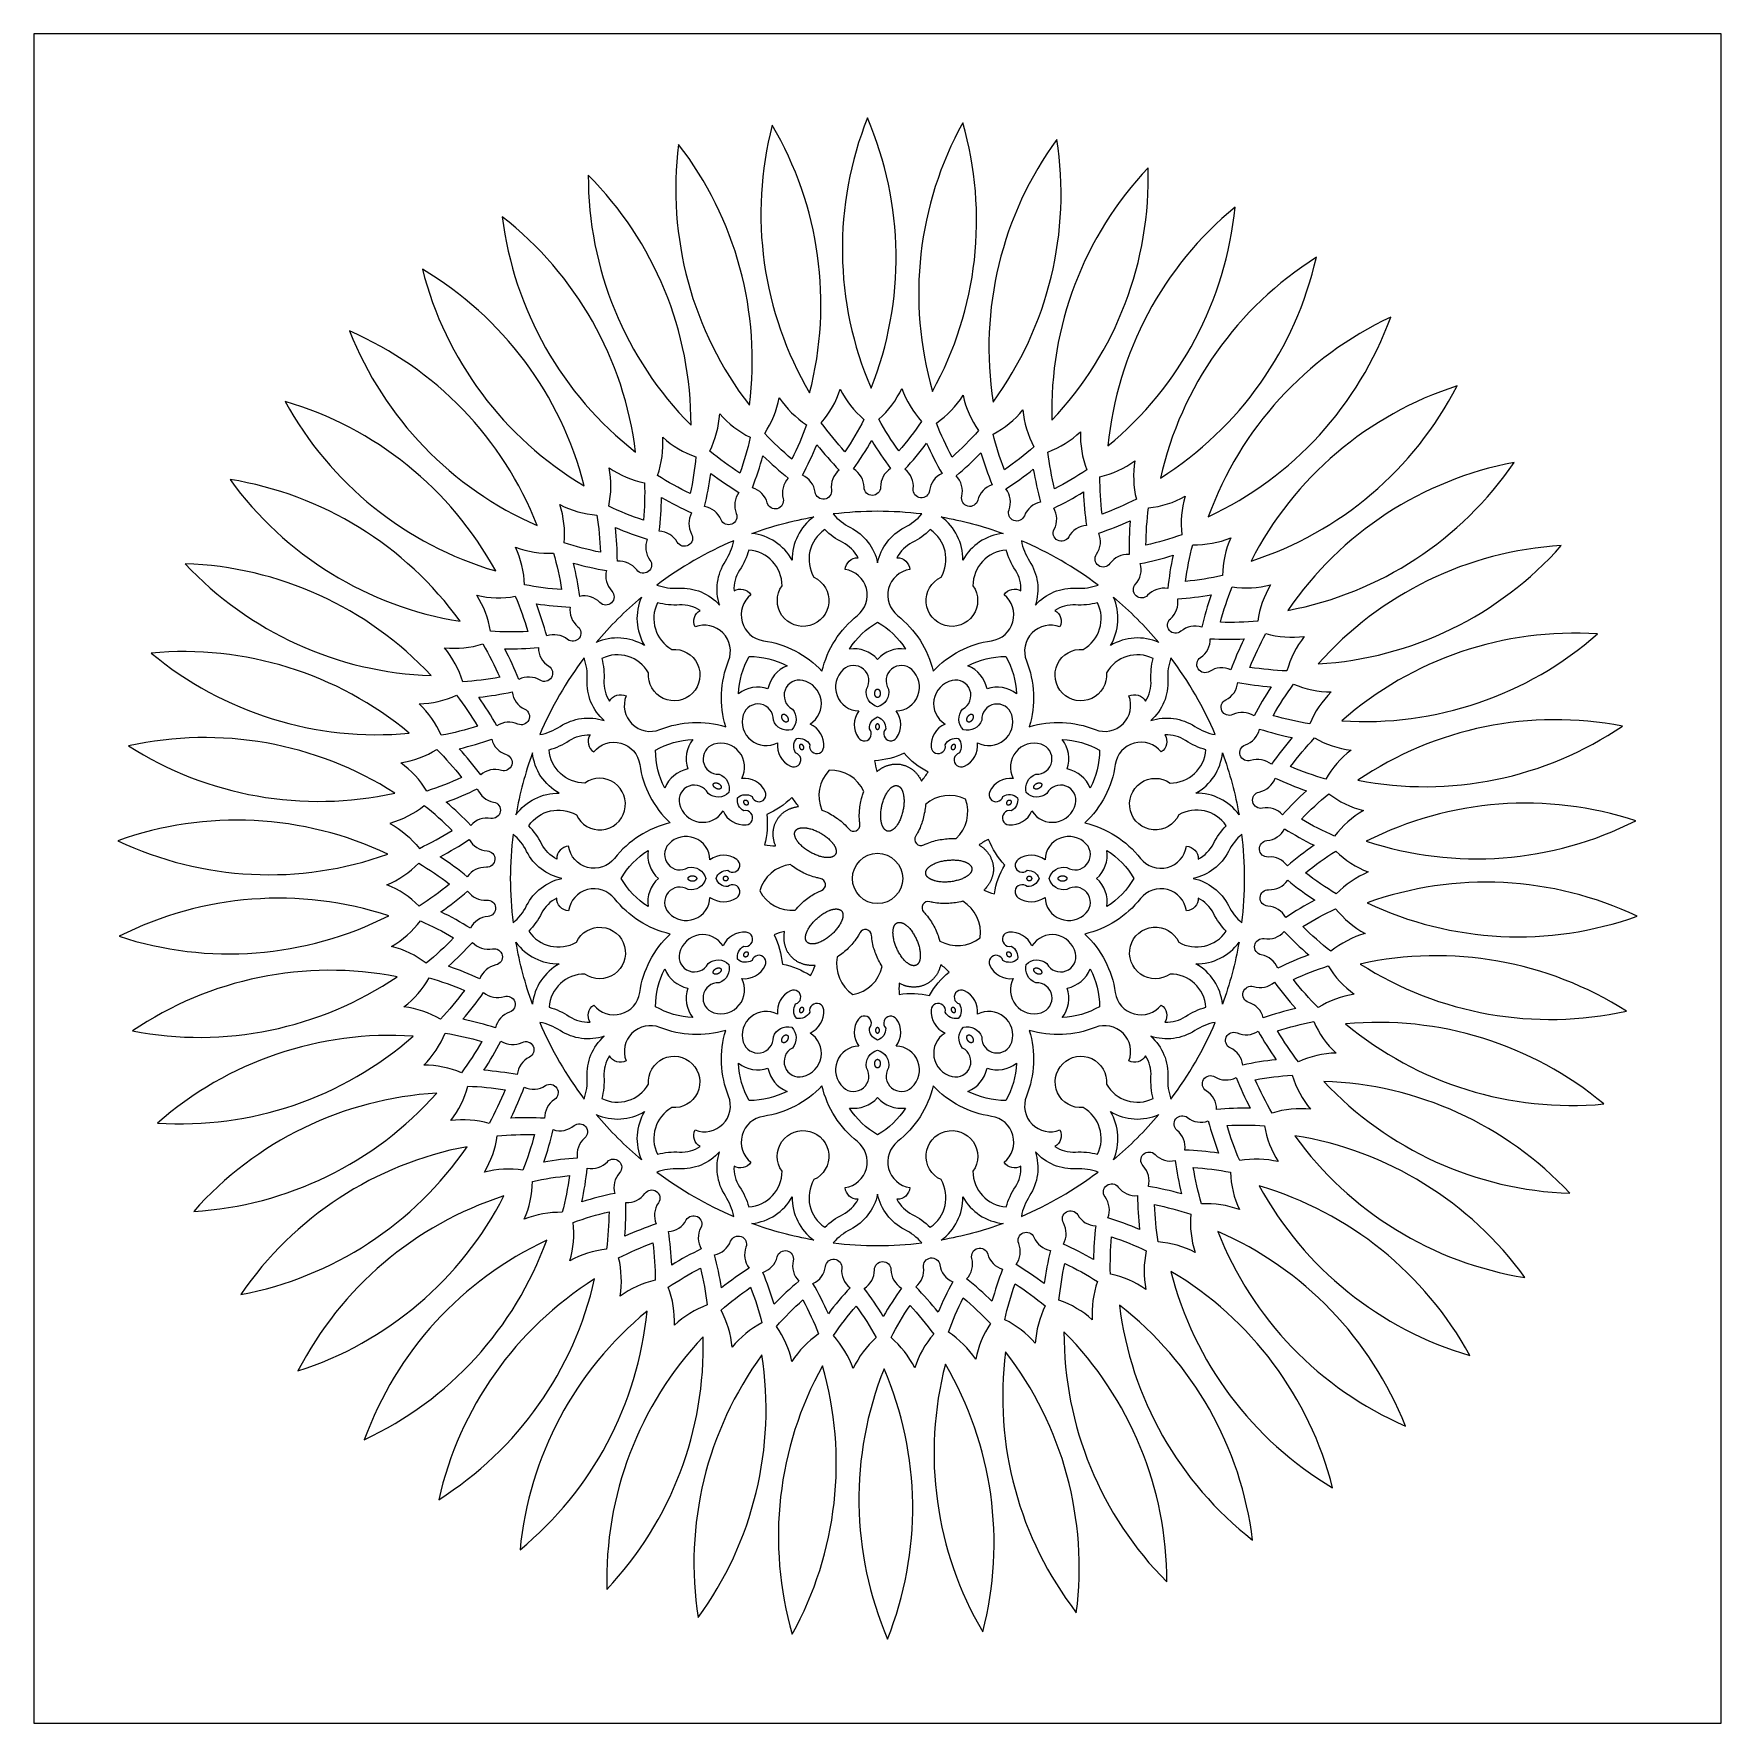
# Model space of a CAD drawing. Extents: x 10744 to 12749, y 6669 to 8676.
import ezdxf

# ---------------------------------------------------------------- set-up
doc = ezdxf.new("R2010")
doc.units = 0
doc.layers.add('LAYER_01', color=1, linetype='CONTINUOUS')

msp = doc.modelspace()

# ---------------------------------------------------------------- linework, layer by layer
at = {"layer": 'LAYER_01'}
for points in [[(10744.2, 6669.1), (12749.1, 6669.1), (12749.1, 8676.1), (10744.2, 8676.1)], [(11746.7, 7887.3), (11746.6, 7887.3), (11746.5, 7887.3), (11746.5, 7887.4), (11746.5, 7887.4), (11746.4, 7887.4), (11746.4, 7887.4), (11746.4, 7887.4), (11746.3, 7887.4), (11746.3, 7887.4), (11746.2, 7887.4), (11746.2, 7887.4), (11746.2, 7887.4), (11746.1, 7887.4), (11746.1, 7887.4), (11746.1, 7887.4), (11746, 7887.4), (11746, 7887.5), (11745.9, 7887.5), (11745.9, 7887.5), (11745.8, 7887.5), (11745.8, 7887.5), (11745.7, 7887.6), (11745.6, 7887.6), (11745.5, 7887.7), (11745.4, 7887.7), (11745.4, 7887.8), (11745.3, 7887.8), (11745.2, 7887.9), (11745.1, 7887.9), (11745.1, 7888), (11745, 7888), (11744.9, 7888.1), (11744.9, 7888.2), (11744.8, 7888.3), (11744.7, 7888.3), (11744.7, 7888.4), (11744.6, 7888.5), (11744.5, 7888.6), (11744.5, 7888.7), (11744.4, 7888.8), (11744.3, 7888.9), (11744.3, 7888.9), (11744.2, 7889), (11744.2, 7889.1), (11744.1, 7889.2), (11744.1, 7889.3), (11744, 7889.5), (11744, 7889.6), (11743.9, 7889.7), (11743.9, 7889.8), (11743.8, 7889.9), (11743.8, 7890), (11743.7, 7890.1), (11743.7, 7890.2), (11743.7, 7890.4), (11743.6, 7890.5), (11743.6, 7890.6), (11743.5, 7890.8), (11743.5, 7891.1), (11743.5, 7891.3), (11743.4, 7891.5), (11743.4, 7891.8), (11743.4, 7892), (11743.4, 7892.3), (11743.4, 7892.5), (11743.4, 7892.7), (11743.4, 7892.9), (11743.4, 7893.2), (11743.4, 7893.4), (11743.5, 7893.7), (11743.5, 7893.9), (11743.5, 7894.1), (11743.6, 7894.4), (11743.6, 7894.5), (11743.7, 7894.6), (11743.7, 7894.7), (11743.7, 7894.8), (11743.8, 7895), (11743.8, 7895.1), (11743.9, 7895.2), (11743.9, 7895.3), (11744, 7895.4), (11744, 7895.5), (11744.1, 7895.6), (11744.1, 7895.7), (11744.2, 7895.8), (11744.2, 7895.9), (11744.3, 7896), (11744.3, 7896.1), (11744.4, 7896.2), (11744.5, 7896.3), (11744.5, 7896.4), (11744.6, 7896.5), (11744.7, 7896.5), (11744.7, 7896.6), (11744.8, 7896.7), (11744.9, 7896.8), (11744.9, 7896.8), (11745, 7896.9), (11745.1, 7897), (11745.1, 7897), (11745.2, 7897.1), (11745.3, 7897.2), (11745.4, 7897.2), (11745.4, 7897.3), (11745.5, 7897.3), (11745.6, 7897.3), (11745.7, 7897.4), (11745.8, 7897.4), (11745.8, 7897.4), (11745.9, 7897.5), (11745.9, 7897.5), (11746, 7897.5), (11746, 7897.5), (11746.1, 7897.5), (11746.1, 7897.5), (11746.1, 7897.5), (11746.2, 7897.6), (11746.2, 7897.6), (11746.2, 7897.6), (11746.3, 7897.6), (11746.3, 7897.6), (11746.4, 7897.6), (11746.4, 7897.6), (11746.4, 7897.6), (11746.5, 7897.6), (11746.5, 7897.6), (11746.5, 7897.6), (11746.6, 7897.6), (11746.7, 7897.6), (11746.7, 7897.6), (11746.8, 7897.6), (11746.8, 7897.6), (11746.8, 7897.6), (11746.9, 7897.6), (11746.9, 7897.6), (11747, 7897.6), (11747, 7897.6), (11747, 7897.6), (11747.1, 7897.6), (11747.1, 7897.6), (11747.1, 7897.6), (11747.2, 7897.5), (11747.2, 7897.5), (11747.3, 7897.5), (11747.3, 7897.5), (11747.3, 7897.5), (11747.4, 7897.5), (11747.4, 7897.5), (11747.5, 7897.4), (11747.6, 7897.4), (11747.6, 7897.4), (11747.7, 7897.3), (11747.8, 7897.3), (11747.9, 7897.3), (11747.9, 7897.2), (11748, 7897.2), (11748.1, 7897.1), (11748.2, 7897), (11748.2, 7897), (11748.3, 7896.9), (11748.4, 7896.8), (11748.5, 7896.8), (11748.5, 7896.7), (11748.6, 7896.6), (11748.7, 7896.5), (11748.7, 7896.5), (11748.8, 7896.4), (11748.9, 7896.3), (11748.9, 7896.2), (11749, 7896.1), (11749, 7896), (11749.1, 7895.9), (11749.2, 7895.8), (11749.2, 7895.7), (11749.3, 7895.6), (11749.3, 7895.5), (11749.4, 7895.4), (11749.4, 7895.3), (11749.5, 7895.2), (11749.5, 7895.1), (11749.5, 7895), (11749.6, 7894.8), (11749.6, 7894.7), (11749.6, 7894.6), (11749.7, 7894.5), (11749.7, 7894.4), (11749.8, 7894.1), (11749.8, 7893.9), (11749.9, 7893.7), (11749.9, 7893.4), (11749.9, 7893.2), (11749.9, 7892.9), (11749.9, 7892.7), (11749.9, 7892.5), (11749.9, 7892.3), (11749.9, 7892), (11749.9, 7891.8), (11749.9, 7891.5), (11749.9, 7891.3), (11749.8, 7891.1), (11749.8, 7890.8), (11749.7, 7890.6), (11749.7, 7890.5), (11749.6, 7890.4), (11749.6, 7890.2), (11749.6, 7890.1), (11749.5, 7890), (11749.5, 7889.9), (11749.5, 7889.8), (11749.4, 7889.7), (11749.4, 7889.6), (11749.3, 7889.5), (11749.3, 7889.3), (11749.2, 7889.2), (11749.2, 7889.1), (11749.1, 7889), (11749, 7888.9), (11749, 7888.9), (11748.9, 7888.8), (11748.9, 7888.7), (11748.8, 7888.6), (11748.7, 7888.5), (11748.7, 7888.4), (11748.6, 7888.3), (11748.5, 7888.3), (11748.5, 7888.2), (11748.4, 7888.1), (11748.3, 7888), (11748.2, 7888), (11748.2, 7887.9), (11748.1, 7887.9), (11748, 7887.8), (11747.9, 7887.8), (11747.9, 7887.7), (11747.8, 7887.7), (11747.7, 7887.6), (11747.6, 7887.6), (11747.6, 7887.5), (11747.5, 7887.5), (11747.4, 7887.5), (11747.4, 7887.5), (11747.3, 7887.5), (11747.3, 7887.4), (11747.3, 7887.4), (11747.2, 7887.4), (11747.2, 7887.4), (11747.1, 7887.4), (11747.1, 7887.4), (11747.1, 7887.4), (11747, 7887.4), (11747, 7887.4), (11747, 7887.4), (11746.9, 7887.4), (11746.9, 7887.4), (11746.8, 7887.4), (11746.8, 7887.4), (11746.8, 7887.3), (11746.7, 7887.3)], [(11639.3, 7858.6), (11639.2, 7858.5), (11639.2, 7858.5), (11639.1, 7858.5), (11639.1, 7858.5), (11639.1, 7858.5), (11639, 7858.5), (11639, 7858.4), (11639, 7858.4), (11638.9, 7858.4), (11638.9, 7858.4), (11638.9, 7858.4), (11638.8, 7858.4), (11638.8, 7858.4), (11638.7, 7858.4), (11638.7, 7858.3), (11638.7, 7858.3), (11638.6, 7858.3), (11638.6, 7858.3), (11638.6, 7858.3), (11638.5, 7858.3), (11638.4, 7858.3), (11638.3, 7858.3), (11638.2, 7858.3), (11638.1, 7858.3), (11638, 7858.3), (11638, 7858.3), (11637.9, 7858.3), (11637.8, 7858.3), (11637.7, 7858.3), (11637.6, 7858.3), (11637.5, 7858.4), (11637.4, 7858.4), (11637.3, 7858.4), (11637.2, 7858.4), (11637.1, 7858.5), (11637, 7858.5), (11636.9, 7858.5), (11636.8, 7858.6), (11636.7, 7858.6), (11636.6, 7858.7), (11636.5, 7858.7), (11636.4, 7858.8), (11636.3, 7858.8), (11636.2, 7858.9), (11636.1, 7858.9), (11636, 7859), (11635.9, 7859.1), (11635.8, 7859.1), (11635.7, 7859.2), (11635.6, 7859.3), (11635.5, 7859.4), (11635.4, 7859.4), (11635.4, 7859.5), (11635.3, 7859.6), (11635.2, 7859.7), (11635.1, 7859.8), (11635, 7859.9), (11634.8, 7860), (11634.7, 7860.2), (11634.5, 7860.4), (11634.4, 7860.6), (11634.2, 7860.8), (11634.1, 7861), (11634, 7861.2), (11633.9, 7861.4), (11633.7, 7861.6), (11633.6, 7861.8), (11633.5, 7862), (11633.4, 7862.2), (11633.3, 7862.4), (11633.3, 7862.7), (11633.2, 7862.9), (11633.1, 7863.1), (11633.1, 7863.2), (11633.1, 7863.4), (11633, 7863.5), (11633, 7863.6), (11633, 7863.7), (11633, 7863.8), (11632.9, 7864), (11632.9, 7864.1), (11632.9, 7864.2), (11632.9, 7864.3), (11632.9, 7864.4), (11632.9, 7864.5), (11632.9, 7864.7), (11632.9, 7864.8), (11632.9, 7864.9), (11632.9, 7865), (11632.9, 7865.1), (11632.9, 7865.2), (11632.9, 7865.3), (11632.9, 7865.4), (11632.9, 7865.5), (11633, 7865.6), (11633, 7865.7), (11633, 7865.8), (11633, 7865.9), (11633.1, 7866), (11633.1, 7866.1), (11633.1, 7866.2), (11633.2, 7866.3), (11633.2, 7866.4), (11633.2, 7866.5), (11633.3, 7866.5), (11633.3, 7866.6), (11633.4, 7866.7), (11633.4, 7866.8), (11633.5, 7866.8), (11633.5, 7866.9), (11633.6, 7867), (11633.6, 7867), (11633.6, 7867), (11633.6, 7867.1), (11633.7, 7867.1), (11633.7, 7867.1), (11633.7, 7867.1), (11633.7, 7867.2), (11633.8, 7867.2), (11633.8, 7867.2), (11633.8, 7867.2), (11633.9, 7867.3), (11633.9, 7867.3), (11633.9, 7867.3), (11634, 7867.3), (11634, 7867.4), (11634, 7867.4), (11634, 7867.4), (11634.1, 7867.4), (11634.1, 7867.5), (11634.2, 7867.5), (11634.2, 7867.5), (11634.3, 7867.5), (11634.3, 7867.5), (11634.3, 7867.6), (11634.4, 7867.6), (11634.4, 7867.6), (11634.4, 7867.6), (11634.5, 7867.6), (11634.5, 7867.6), (11634.5, 7867.6), (11634.6, 7867.7), (11634.6, 7867.7), (11634.7, 7867.7), (11634.7, 7867.7), (11634.7, 7867.7), (11634.8, 7867.7), (11634.8, 7867.7), (11634.9, 7867.7), (11634.9, 7867.7), (11635, 7867.7), (11635.1, 7867.8), (11635.2, 7867.8), (11635.3, 7867.8), (11635.4, 7867.8), (11635.5, 7867.8), (11635.5, 7867.7), (11635.6, 7867.7), (11635.7, 7867.7), (11635.8, 7867.7), (11635.9, 7867.7), (11636, 7867.7), (11636.1, 7867.6), (11636.2, 7867.6), (11636.3, 7867.6), (11636.4, 7867.5), (11636.5, 7867.5), (11636.6, 7867.5), (11636.7, 7867.4), (11636.8, 7867.4), (11636.9, 7867.3), (11637, 7867.3), (11637.1, 7867.2), (11637.2, 7867.2), (11637.3, 7867.1), (11637.4, 7867), (11637.5, 7867), (11637.6, 7866.9), (11637.7, 7866.8), (11637.8, 7866.8), (11637.9, 7866.7), (11638, 7866.6), (11638.1, 7866.5), (11638.1, 7866.4), (11638.2, 7866.4), (11638.3, 7866.3), (11638.4, 7866.2), (11638.6, 7866), (11638.7, 7865.8), (11638.9, 7865.6), (11639, 7865.4), (11639.2, 7865.2), (11639.3, 7865.1), (11639.4, 7864.9), (11639.6, 7864.7), (11639.7, 7864.5), (11639.8, 7864.3), (11639.9, 7864), (11640, 7863.8), (11640.1, 7863.6), (11640.1, 7863.4), (11640.2, 7863.1), (11640.3, 7862.9), (11640.3, 7862.8), (11640.4, 7862.7), (11640.4, 7862.6), (11640.4, 7862.4), (11640.4, 7862.3), (11640.5, 7862.2), (11640.5, 7862.1), (11640.5, 7862), (11640.5, 7861.8), (11640.5, 7861.7), (11640.5, 7861.6), (11640.5, 7861.5), (11640.5, 7861.4), (11640.5, 7861.3), (11640.5, 7861.1), (11640.5, 7861), (11640.5, 7860.9), (11640.5, 7860.8), (11640.5, 7860.7), (11640.5, 7860.6), (11640.5, 7860.5), (11640.5, 7860.4), (11640.4, 7860.3), (11640.4, 7860.2), (11640.4, 7860.1), (11640.4, 7860), (11640.3, 7859.9), (11640.3, 7859.8), (11640.3, 7859.7), (11640.2, 7859.7), (11640.2, 7859.6), (11640.1, 7859.5), (11640.1, 7859.4), (11640.1, 7859.3), (11640, 7859.3), (11640, 7859.2), (11639.9, 7859.1), (11639.9, 7859.1), (11639.8, 7859), (11639.8, 7859), (11639.8, 7859), (11639.7, 7858.9), (11639.7, 7858.9), (11639.7, 7858.9), (11639.7, 7858.9), (11639.6, 7858.8), (11639.6, 7858.8), (11639.6, 7858.8), (11639.5, 7858.8), (11639.5, 7858.7), (11639.5, 7858.7), (11639.5, 7858.7), (11639.4, 7858.7), (11639.4, 7858.7), (11639.4, 7858.6), (11639.3, 7858.6)], [(11854, 7858.6), (11854, 7858.6), (11854, 7858.6), (11853.9, 7858.7), (11853.9, 7858.7), (11853.9, 7858.7), (11853.8, 7858.7), (11853.8, 7858.7), (11853.8, 7858.8), (11853.7, 7858.8), (11853.7, 7858.8), (11853.7, 7858.8), (11853.7, 7858.9), (11853.6, 7858.9), (11853.6, 7858.9), (11853.6, 7858.9), (11853.5, 7859), (11853.5, 7859), (11853.5, 7859), (11853.5, 7859.1), (11853.4, 7859.1), (11853.4, 7859.2), (11853.3, 7859.3), (11853.3, 7859.3), (11853.2, 7859.4), (11853.2, 7859.5), (11853.1, 7859.6), (11853.1, 7859.7), (11853.1, 7859.7), (11853, 7859.8), (11853, 7859.9), (11853, 7860), (11852.9, 7860.1), (11852.9, 7860.2), (11852.9, 7860.3), (11852.9, 7860.4), (11852.8, 7860.5), (11852.8, 7860.6), (11852.8, 7860.7), (11852.8, 7860.8), (11852.8, 7860.9), (11852.8, 7861), (11852.8, 7861.1), (11852.8, 7861.3), (11852.8, 7861.4), (11852.8, 7861.5), (11852.8, 7861.6), (11852.8, 7861.7), (11852.8, 7861.8), (11852.8, 7862), (11852.8, 7862.1), (11852.9, 7862.2), (11852.9, 7862.3), (11852.9, 7862.4), (11852.9, 7862.6), (11853, 7862.7), (11853, 7862.8), (11853, 7862.9), (11853.1, 7863.1), (11853.2, 7863.4), (11853.3, 7863.6), (11853.3, 7863.8), (11853.4, 7864), (11853.5, 7864.3), (11853.7, 7864.5), (11853.8, 7864.7), (11853.9, 7864.9), (11854, 7865.1), (11854.1, 7865.2), (11854.3, 7865.4), (11854.4, 7865.6), (11854.6, 7865.8), (11854.7, 7866), (11854.9, 7866.2), (11855, 7866.3), (11855.1, 7866.4), (11855.2, 7866.4), (11855.3, 7866.5), (11855.4, 7866.6), (11855.4, 7866.7), (11855.5, 7866.8), (11855.6, 7866.8), (11855.7, 7866.9), (11855.8, 7867), (11855.9, 7867), (11856, 7867.1), (11856.1, 7867.2), (11856.2, 7867.2), (11856.3, 7867.3), (11856.4, 7867.3), (11856.5, 7867.4), (11856.6, 7867.4), (11856.7, 7867.5), (11856.8, 7867.5), (11856.9, 7867.5), (11857, 7867.6), (11857.1, 7867.6), (11857.2, 7867.6), (11857.3, 7867.7), (11857.4, 7867.7), (11857.5, 7867.7), (11857.6, 7867.7), (11857.7, 7867.7), (11857.8, 7867.7), (11857.9, 7867.8), (11857.9, 7867.8), (11858, 7867.8), (11858.1, 7867.8), (11858.2, 7867.8), (11858.3, 7867.7), (11858.4, 7867.7), (11858.5, 7867.7), (11858.5, 7867.7), (11858.5, 7867.7), (11858.6, 7867.7), (11858.6, 7867.7), (11858.7, 7867.7), (11858.7, 7867.7), (11858.7, 7867.7), (11858.8, 7867.6), (11858.8, 7867.6), (11858.8, 7867.6), (11858.9, 7867.6), (11858.9, 7867.6), (11858.9, 7867.6), (11859, 7867.6), (11859, 7867.5), (11859, 7867.5), (11859.1, 7867.5), (11859.1, 7867.5), (11859.2, 7867.5), (11859.2, 7867.4), (11859.3, 7867.4), (11859.3, 7867.4), (11859.3, 7867.4), (11859.4, 7867.3), (11859.4, 7867.3), (11859.4, 7867.3), (11859.5, 7867.3), (11859.5, 7867.2), (11859.5, 7867.2), (11859.5, 7867.2), (11859.6, 7867.2), (11859.6, 7867.1), (11859.6, 7867.1), (11859.7, 7867.1), (11859.7, 7867.1), (11859.7, 7867), (11859.7, 7867), (11859.8, 7867), (11859.8, 7866.9), (11859.9, 7866.8), (11859.9, 7866.8), (11860, 7866.7), (11860, 7866.6), (11860, 7866.5), (11860.1, 7866.5), (11860.1, 7866.4), (11860.2, 7866.3), (11860.2, 7866.2), (11860.2, 7866.1), (11860.3, 7866), (11860.3, 7865.9), (11860.3, 7865.8), (11860.3, 7865.7), (11860.4, 7865.6), (11860.4, 7865.5), (11860.4, 7865.4), (11860.4, 7865.3), (11860.4, 7865.2), (11860.4, 7865.1), (11860.4, 7865), (11860.4, 7864.9), (11860.4, 7864.8), (11860.4, 7864.7), (11860.4, 7864.5), (11860.4, 7864.4), (11860.4, 7864.3), (11860.4, 7864.2), (11860.4, 7864.1), (11860.4, 7864), (11860.4, 7863.8), (11860.3, 7863.7), (11860.3, 7863.6), (11860.3, 7863.5), (11860.3, 7863.4), (11860.2, 7863.2), (11860.2, 7863.1), (11860.1, 7862.9), (11860.1, 7862.7), (11860, 7862.4), (11859.9, 7862.2), (11859.8, 7862), (11859.7, 7861.8), (11859.6, 7861.6), (11859.5, 7861.4), (11859.3, 7861.2), (11859.2, 7861), (11859.1, 7860.8), (11858.9, 7860.6), (11858.8, 7860.4), (11858.6, 7860.2), (11858.5, 7860), (11858.3, 7859.9), (11858.2, 7859.8), (11858.1, 7859.7), (11858, 7859.6), (11858, 7859.5), (11857.9, 7859.4), (11857.8, 7859.4), (11857.7, 7859.3), (11857.6, 7859.2), (11857.5, 7859.1), (11857.4, 7859.1), (11857.3, 7859), (11857.2, 7858.9), (11857.1, 7858.9), (11857, 7858.8), (11856.9, 7858.8), (11856.8, 7858.7), (11856.7, 7858.7), (11856.6, 7858.6), (11856.5, 7858.6), (11856.4, 7858.5), (11856.3, 7858.5), (11856.2, 7858.5), (11856.1, 7858.4), (11856, 7858.4), (11855.9, 7858.4), (11855.8, 7858.4), (11855.7, 7858.3), (11855.6, 7858.3), (11855.5, 7858.3), (11855.5, 7858.3), (11855.4, 7858.3), (11855.3, 7858.3), (11855.2, 7858.3), (11855.1, 7858.3), (11855, 7858.3), (11854.9, 7858.3), (11854.8, 7858.3), (11854.8, 7858.3), (11854.7, 7858.3), (11854.7, 7858.3), (11854.6, 7858.3), (11854.6, 7858.3), (11854.6, 7858.4), (11854.5, 7858.4), (11854.5, 7858.4), (11854.5, 7858.4), (11854.4, 7858.4), (11854.4, 7858.4), (11854.3, 7858.4), (11854.3, 7858.4), (11854.3, 7858.5), (11854.2, 7858.5), (11854.2, 7858.5), (11854.2, 7858.5), (11854.1, 7858.5), (11854.1, 7858.5)], [(11746.7, 7856.2), (11746.6, 7856.2), (11746.5, 7856.2), (11746.5, 7856.2), (11746.4, 7856.2), (11746.4, 7856.2), (11746.3, 7856.2), (11746.3, 7856.1), (11746.2, 7856.1), (11746.2, 7856.1), (11746.1, 7856.1), (11746, 7856.1), (11746, 7856.1), (11745.9, 7856), (11745.9, 7856), (11745.8, 7856), (11745.8, 7856), (11745.7, 7855.9), (11745.6, 7855.9), (11745.6, 7855.9), (11745.5, 7855.8), (11745.5, 7855.8), (11745.4, 7855.7), (11745.4, 7855.7), (11745.3, 7855.7), (11745.3, 7855.6), (11745.2, 7855.6), (11745.2, 7855.5), (11745.1, 7855.5), (11745.1, 7855.4), (11745, 7855.4), (11745, 7855.3), (11744.9, 7855.2), (11744.9, 7855.2), (11744.8, 7855.1), (11744.8, 7855.1), (11744.8, 7855), (11744.7, 7854.9), (11744.7, 7854.9), (11744.6, 7854.8), (11744.6, 7854.7), (11744.6, 7854.7), (11744.5, 7854.6), (11744.5, 7854.5), (11744.5, 7854.4), (11744.5, 7854.4), (11744.4, 7854.3), (11744.4, 7854.2), (11744.4, 7854.1), (11744.4, 7854.1), (11744.3, 7854), (11744.3, 7853.9), (11744.3, 7853.8), (11744.3, 7853.8), (11744.3, 7853.7), (11744.3, 7853.6), (11744.3, 7853.5), (11744.2, 7853.5), (11744.2, 7853.4), (11744.2, 7853.3), (11744.2, 7853.3), (11744.2, 7853.1), (11744.2, 7853), (11744.2, 7852.8), (11744.2, 7852.7), (11744.2, 7852.6), (11744.2, 7852.5), (11744.2, 7852.4), (11744.3, 7852.4), (11744.3, 7852.3), (11744.3, 7852.2), (11744.3, 7852.1), (11744.3, 7852.1), (11744.3, 7852), (11744.3, 7851.9), (11744.4, 7851.8), (11744.4, 7851.8), (11744.4, 7851.7), (11744.4, 7851.6), (11744.5, 7851.6), (11744.5, 7851.5), (11744.5, 7851.4), (11744.5, 7851.3), (11744.6, 7851.3), (11744.6, 7851.2), (11744.6, 7851.1), (11744.7, 7851.1), (11744.7, 7851), (11744.8, 7850.9), (11744.8, 7850.9), (11744.8, 7850.8), (11744.9, 7850.7), (11744.9, 7850.7), (11745, 7850.6), (11745, 7850.6), (11745.1, 7850.5), (11745.1, 7850.5), (11745.2, 7850.4), (11745.2, 7850.4), (11745.3, 7850.3), (11745.3, 7850.3), (11745.4, 7850.2), (11745.4, 7850.2), (11745.5, 7850.1), (11745.5, 7850.1), (11745.6, 7850.1), (11745.6, 7850), (11745.7, 7850), (11745.8, 7850), (11745.8, 7849.9), (11745.9, 7849.9), (11745.9, 7849.9), (11746, 7849.9), (11746, 7849.8), (11746.1, 7849.8), (11746.2, 7849.8), (11746.2, 7849.8), (11746.3, 7849.8), (11746.3, 7849.8), (11746.4, 7849.8), (11746.4, 7849.7), (11746.5, 7849.7), (11746.5, 7849.7), (11746.6, 7849.7), (11746.7, 7849.7), (11746.7, 7849.7), (11746.8, 7849.7), (11746.8, 7849.7), (11746.9, 7849.7), (11746.9, 7849.8), (11747, 7849.8), (11747, 7849.8), (11747.1, 7849.8), (11747.2, 7849.8), (11747.2, 7849.8), (11747.3, 7849.8), (11747.3, 7849.9), (11747.4, 7849.9), (11747.4, 7849.9), (11747.5, 7849.9), (11747.6, 7850), (11747.6, 7850), (11747.7, 7850), (11747.7, 7850.1), (11747.8, 7850.1), (11747.8, 7850.1), (11747.9, 7850.2), (11747.9, 7850.2), (11748, 7850.3), (11748, 7850.3), (11748.1, 7850.4), (11748.2, 7850.4), (11748.2, 7850.5), (11748.2, 7850.5), (11748.3, 7850.6), (11748.3, 7850.6), (11748.4, 7850.7), (11748.4, 7850.7), (11748.5, 7850.8), (11748.5, 7850.9), (11748.6, 7850.9), (11748.6, 7851), (11748.6, 7851.1), (11748.7, 7851.1), (11748.7, 7851.2), (11748.7, 7851.3), (11748.8, 7851.3), (11748.8, 7851.4), (11748.8, 7851.5), (11748.9, 7851.6), (11748.9, 7851.6), (11748.9, 7851.7), (11748.9, 7851.8), (11749, 7851.8), (11749, 7851.9), (11749, 7852), (11749, 7852.1), (11749, 7852.1), (11749, 7852.2), (11749.1, 7852.3), (11749.1, 7852.4), (11749.1, 7852.4), (11749.1, 7852.5), (11749.1, 7852.6), (11749.1, 7852.7), (11749.1, 7852.8), (11749.1, 7853), (11749.1, 7853.1), (11749.1, 7853.3), (11749.1, 7853.3), (11749.1, 7853.4), (11749.1, 7853.5), (11749.1, 7853.5), (11749.1, 7853.6), (11749, 7853.7), (11749, 7853.8), (11749, 7853.8), (11749, 7853.9), (11749, 7854), (11749, 7854.1), (11748.9, 7854.1), (11748.9, 7854.2), (11748.9, 7854.3), (11748.9, 7854.4), (11748.8, 7854.4), (11748.8, 7854.5), (11748.8, 7854.6), (11748.7, 7854.7), (11748.7, 7854.7), (11748.7, 7854.8), (11748.6, 7854.9), (11748.6, 7854.9), (11748.6, 7855), (11748.5, 7855.1), (11748.5, 7855.1), (11748.4, 7855.2), (11748.4, 7855.2), (11748.3, 7855.3), (11748.3, 7855.4), (11748.2, 7855.4), (11748.2, 7855.5), (11748.2, 7855.5), (11748.1, 7855.6), (11748, 7855.6), (11748, 7855.7), (11747.9, 7855.7), (11747.9, 7855.7), (11747.8, 7855.8), (11747.8, 7855.8), (11747.7, 7855.9), (11747.7, 7855.9), (11747.6, 7855.9), (11747.6, 7856), (11747.5, 7856), (11747.4, 7856), (11747.4, 7856), (11747.3, 7856.1), (11747.3, 7856.1), (11747.2, 7856.1), (11747.2, 7856.1), (11747.1, 7856.1), (11747, 7856.1), (11747, 7856.2), (11746.9, 7856.2), (11746.9, 7856.2), (11746.8, 7856.2), (11746.8, 7856.2), (11746.7, 7856.2)], [(11654.9, 7831.6), (11654.8, 7831.6), (11654.8, 7831.5), (11654.7, 7831.5), (11654.7, 7831.5), (11654.6, 7831.4), (11654.6, 7831.4), (11654.5, 7831.4), (11654.5, 7831.3), (11654.4, 7831.3), (11654.4, 7831.2), (11654.4, 7831.2), (11654.3, 7831.1), (11654.3, 7831.1), (11654.3, 7831), (11654.2, 7831), (11654.2, 7830.9), (11654.2, 7830.9), (11654.1, 7830.8), (11654.1, 7830.8), (11654.1, 7830.7), (11654, 7830.7), (11654, 7830.6), (11654, 7830.5), (11654, 7830.5), (11653.9, 7830.4), (11653.9, 7830.3), (11653.9, 7830.3), (11653.9, 7830.2), (11653.9, 7830.1), (11653.8, 7830.1), (11653.8, 7830), (11653.8, 7829.9), (11653.8, 7829.8), (11653.8, 7829.8), (11653.8, 7829.7), (11653.8, 7829.6), (11653.8, 7829.5), (11653.8, 7829.5), (11653.8, 7829.4), (11653.8, 7829.3), (11653.8, 7829.2), (11653.8, 7829.1), (11653.8, 7829.1), (11653.8, 7829), (11653.9, 7828.9), (11653.9, 7828.8), (11653.9, 7828.8), (11653.9, 7828.7), (11653.9, 7828.6), (11653.9, 7828.5), (11654, 7828.5), (11654, 7828.4), (11654, 7828.3), (11654, 7828.2), (11654.1, 7828.2), (11654.1, 7828.1), (11654.1, 7828), (11654.1, 7828), (11654.2, 7827.9), (11654.2, 7827.8), (11654.3, 7827.7), (11654.3, 7827.6), (11654.4, 7827.4), (11654.5, 7827.3), (11654.5, 7827.3), (11654.6, 7827.2), (11654.6, 7827.1), (11654.7, 7827.1), (11654.7, 7827), (11654.8, 7827), (11654.8, 7826.9), (11654.9, 7826.8), (11654.9, 7826.8), (11655, 7826.7), (11655, 7826.7), (11655.1, 7826.6), (11655.1, 7826.6), (11655.2, 7826.5), (11655.3, 7826.5), (11655.3, 7826.4), (11655.4, 7826.4), (11655.4, 7826.3), (11655.5, 7826.3), (11655.6, 7826.2), (11655.6, 7826.2), (11655.7, 7826.2), (11655.8, 7826.1), (11655.8, 7826.1), (11655.9, 7826), (11656, 7826), (11656, 7826), (11656.1, 7826), (11656.2, 7825.9), (11656.2, 7825.9), (11656.3, 7825.9), (11656.4, 7825.9), (11656.4, 7825.8), (11656.5, 7825.8), (11656.6, 7825.8), (11656.7, 7825.8), (11656.7, 7825.8), (11656.8, 7825.8), (11656.9, 7825.8), (11656.9, 7825.7), (11657, 7825.7), (11657.1, 7825.7), (11657.1, 7825.7), (11657.2, 7825.7), (11657.2, 7825.7), (11657.3, 7825.8), (11657.4, 7825.8), (11657.4, 7825.8), (11657.5, 7825.8), (11657.6, 7825.8), (11657.6, 7825.8), (11657.7, 7825.8), (11657.7, 7825.8), (11657.8, 7825.9), (11657.8, 7825.9), (11657.9, 7825.9), (11657.9, 7825.9), (11658, 7825.9), (11658, 7826), (11658.1, 7826), (11658.1, 7826), (11658.2, 7826.1), (11658.2, 7826.1), (11658.3, 7826.1), (11658.3, 7826.2), (11658.4, 7826.2), (11658.4, 7826.2), (11658.4, 7826.3), (11658.5, 7826.3), (11658.5, 7826.4), (11658.6, 7826.4), (11658.6, 7826.4), (11658.6, 7826.5), (11658.7, 7826.5), (11658.7, 7826.6), (11658.7, 7826.6), (11658.8, 7826.7), (11658.8, 7826.8), (11658.8, 7826.8), (11658.9, 7826.9), (11658.9, 7826.9), (11658.9, 7827), (11659, 7827.1), (11659, 7827.1), (11659, 7827.2), (11659, 7827.3), (11659, 7827.3), (11659.1, 7827.4), (11659.1, 7827.5), (11659.1, 7827.5), (11659.1, 7827.6), (11659.1, 7827.7), (11659.1, 7827.8), (11659.1, 7827.8), (11659.1, 7827.9), (11659.1, 7828), (11659.1, 7828.1), (11659.1, 7828.1), (11659.1, 7828.2), (11659.1, 7828.3), (11659.1, 7828.4), (11659.1, 7828.4), (11659.1, 7828.5), (11659.1, 7828.6), (11659.1, 7828.7), (11659.1, 7828.8), (11659, 7828.8), (11659, 7828.9), (11659, 7829), (11659, 7829.1), (11659, 7829.1), (11658.9, 7829.2), (11658.9, 7829.3), (11658.9, 7829.3), (11658.9, 7829.4), (11658.8, 7829.5), (11658.8, 7829.6), (11658.8, 7829.6), (11658.8, 7829.7), (11658.7, 7829.8), (11658.7, 7829.9), (11658.6, 7830), (11658.5, 7830.1), (11658.4, 7830.3), (11658.4, 7830.3), (11658.3, 7830.4), (11658.3, 7830.4), (11658.3, 7830.5), (11658.2, 7830.6), (11658.2, 7830.6), (11658.1, 7830.7), (11658.1, 7830.7), (11658, 7830.8), (11658, 7830.9), (11657.9, 7830.9), (11657.8, 7831), (11657.8, 7831), (11657.7, 7831.1), (11657.7, 7831.1), (11657.6, 7831.2), (11657.5, 7831.2), (11657.5, 7831.3), (11657.4, 7831.3), (11657.4, 7831.3), (11657.3, 7831.4), (11657.2, 7831.4), (11657.2, 7831.5), (11657.1, 7831.5), (11657, 7831.5), (11657, 7831.6), (11656.9, 7831.6), (11656.8, 7831.6), (11656.8, 7831.7), (11656.7, 7831.7), (11656.6, 7831.7), (11656.5, 7831.7), (11656.5, 7831.8), (11656.4, 7831.8), (11656.3, 7831.8), (11656.3, 7831.8), (11656.2, 7831.8), (11656.1, 7831.8), (11656.1, 7831.8), (11656, 7831.8), (11655.9, 7831.8), (11655.9, 7831.8), (11655.8, 7831.8), (11655.7, 7831.8), (11655.7, 7831.8), (11655.6, 7831.8), (11655.6, 7831.8), (11655.5, 7831.8), (11655.4, 7831.8), (11655.4, 7831.8), (11655.3, 7831.8), (11655.3, 7831.8), (11655.2, 7831.7), (11655.2, 7831.7), (11655.1, 7831.7), (11655, 7831.7), (11655, 7831.7), (11654.9, 7831.6), (11654.9, 7831.6)], [(11838.5, 7831.6), (11838.4, 7831.6), (11838.4, 7831.6), (11838.3, 7831.7), (11838.3, 7831.7), (11838.2, 7831.7), (11838.2, 7831.7), (11838.1, 7831.7), (11838.1, 7831.8), (11838, 7831.8), (11837.9, 7831.8), (11837.9, 7831.8), (11837.8, 7831.8), (11837.8, 7831.8), (11837.7, 7831.8), (11837.6, 7831.8), (11837.6, 7831.8), (11837.5, 7831.8), (11837.4, 7831.8), (11837.4, 7831.8), (11837.3, 7831.8), (11837.2, 7831.8), (11837.2, 7831.8), (11837.1, 7831.8), (11837, 7831.8), (11837, 7831.8), (11836.9, 7831.8), (11836.8, 7831.8), (11836.8, 7831.7), (11836.7, 7831.7), (11836.6, 7831.7), (11836.6, 7831.7), (11836.5, 7831.6), (11836.4, 7831.6), (11836.4, 7831.6), (11836.3, 7831.5), (11836.2, 7831.5), (11836.2, 7831.5), (11836.1, 7831.4), (11836, 7831.4), (11836, 7831.3), (11835.9, 7831.3), (11835.8, 7831.3), (11835.8, 7831.2), (11835.7, 7831.2), (11835.7, 7831.1), (11835.6, 7831.1), (11835.5, 7831), (11835.5, 7831), (11835.4, 7830.9), (11835.4, 7830.9), (11835.3, 7830.8), (11835.3, 7830.7), (11835.2, 7830.7), (11835.2, 7830.6), (11835.1, 7830.6), (11835.1, 7830.5), (11835, 7830.4), (11835, 7830.4), (11834.9, 7830.3), (11834.9, 7830.3), (11834.8, 7830.1), (11834.7, 7830), (11834.7, 7829.9), (11834.6, 7829.8), (11834.6, 7829.7), (11834.5, 7829.6), (11834.5, 7829.6), (11834.5, 7829.5), (11834.4, 7829.4), (11834.4, 7829.3), (11834.4, 7829.3), (11834.4, 7829.2), (11834.3, 7829.1), (11834.3, 7829.1), (11834.3, 7829), (11834.3, 7828.9), (11834.3, 7828.8), (11834.3, 7828.8), (11834.2, 7828.7), (11834.2, 7828.6), (11834.2, 7828.5), (11834.2, 7828.4), (11834.2, 7828.4), (11834.2, 7828.3), (11834.2, 7828.2), (11834.2, 7828.1), (11834.2, 7828.1), (11834.2, 7828), (11834.2, 7827.9), (11834.2, 7827.8), (11834.2, 7827.8), (11834.2, 7827.7), (11834.2, 7827.6), (11834.2, 7827.5), (11834.2, 7827.5), (11834.3, 7827.4), (11834.3, 7827.3), (11834.3, 7827.3), (11834.3, 7827.2), (11834.3, 7827.1), (11834.4, 7827.1), (11834.4, 7827), (11834.4, 7826.9), (11834.4, 7826.9), (11834.5, 7826.8), (11834.5, 7826.8), (11834.5, 7826.7), (11834.6, 7826.6), (11834.6, 7826.6), (11834.6, 7826.5), (11834.7, 7826.5), (11834.7, 7826.4), (11834.8, 7826.4), (11834.8, 7826.4), (11834.8, 7826.3), (11834.9, 7826.3), (11834.9, 7826.2), (11835, 7826.2), (11835, 7826.2), (11835.1, 7826.1), (11835.1, 7826.1), (11835.1, 7826.1), (11835.2, 7826), (11835.2, 7826), (11835.3, 7826), (11835.3, 7825.9), (11835.4, 7825.9), (11835.4, 7825.9), (11835.5, 7825.9), (11835.5, 7825.9), (11835.6, 7825.8), (11835.7, 7825.8), (11835.7, 7825.8), (11835.8, 7825.8), (11835.8, 7825.8), (11835.9, 7825.8), (11835.9, 7825.8), (11836, 7825.8), (11836.1, 7825.7), (11836.1, 7825.7), (11836.2, 7825.7), (11836.3, 7825.7), (11836.3, 7825.7), (11836.4, 7825.7), (11836.5, 7825.8), (11836.5, 7825.8), (11836.6, 7825.8), (11836.7, 7825.8), (11836.7, 7825.8), (11836.8, 7825.8), (11836.9, 7825.8), (11836.9, 7825.9), (11837, 7825.9), (11837.1, 7825.9), (11837.1, 7825.9), (11837.2, 7826), (11837.3, 7826), (11837.3, 7826), (11837.4, 7826), (11837.5, 7826.1), (11837.5, 7826.1), (11837.6, 7826.2), (11837.7, 7826.2), (11837.7, 7826.2), (11837.8, 7826.3), (11837.9, 7826.3), (11837.9, 7826.4), (11838, 7826.4), (11838.1, 7826.5), (11838.1, 7826.5), (11838.2, 7826.6), (11838.2, 7826.6), (11838.3, 7826.7), (11838.3, 7826.7), (11838.4, 7826.8), (11838.4, 7826.8), (11838.5, 7826.9), (11838.5, 7827), (11838.6, 7827), (11838.6, 7827.1), (11838.7, 7827.1), (11838.7, 7827.2), (11838.8, 7827.3), (11838.8, 7827.3), (11838.9, 7827.4), (11839, 7827.6), (11839, 7827.7), (11839.1, 7827.8), (11839.1, 7827.9), (11839.2, 7828), (11839.2, 7828), (11839.2, 7828.1), (11839.3, 7828.2), (11839.3, 7828.2), (11839.3, 7828.3), (11839.3, 7828.4), (11839.4, 7828.5), (11839.4, 7828.5), (11839.4, 7828.6), (11839.4, 7828.7), (11839.4, 7828.8), (11839.4, 7828.8), (11839.5, 7828.9), (11839.5, 7829), (11839.5, 7829.1), (11839.5, 7829.1), (11839.5, 7829.2), (11839.5, 7829.3), (11839.5, 7829.4), (11839.5, 7829.5), (11839.5, 7829.5), (11839.5, 7829.6), (11839.5, 7829.7), (11839.5, 7829.8), (11839.5, 7829.8), (11839.5, 7829.9), (11839.5, 7830), (11839.5, 7830.1), (11839.5, 7830.1), (11839.4, 7830.2), (11839.4, 7830.3), (11839.4, 7830.3), (11839.4, 7830.4), (11839.4, 7830.5), (11839.3, 7830.5), (11839.3, 7830.6), (11839.3, 7830.7), (11839.3, 7830.7), (11839.2, 7830.8), (11839.2, 7830.8), (11839.2, 7830.9), (11839.1, 7830.9), (11839.1, 7831), (11839.1, 7831), (11839, 7831.1), (11839, 7831.1), (11838.9, 7831.2), (11838.9, 7831.2), (11838.9, 7831.3), (11838.8, 7831.3), (11838.8, 7831.4), (11838.7, 7831.4), (11838.7, 7831.4), (11838.6, 7831.5), (11838.6, 7831.5), (11838.6, 7831.5), (11838.5, 7831.6)], [(11560.7, 7780), (11560.6, 7779.9), (11560.6, 7779.9), (11560.6, 7779.8), (11560.6, 7779.8), (11560.5, 7779.8), (11560.5, 7779.7), (11560.5, 7779.7), (11560.5, 7779.7), (11560.4, 7779.7), (11560.4, 7779.6), (11560.4, 7779.6), (11560.4, 7779.6), (11560.3, 7779.5), (11560.3, 7779.5), (11560.3, 7779.5), (11560.3, 7779.5), (11560.2, 7779.4), (11560.2, 7779.4), (11560.2, 7779.4), (11560.1, 7779.3), (11560, 7779.3), (11560, 7779.2), (11559.9, 7779.2), (11559.8, 7779.1), (11559.7, 7779.1), (11559.7, 7779.1), (11559.6, 7779), (11559.5, 7779), (11559.4, 7778.9), (11559.3, 7778.9), (11559.2, 7778.9), (11559.1, 7778.8), (11559, 7778.8), (11558.9, 7778.8), (11558.8, 7778.8), (11558.7, 7778.8), (11558.6, 7778.7), (11558.5, 7778.7), (11558.4, 7778.7), (11558.3, 7778.7), (11558.2, 7778.7), (11558.1, 7778.7), (11558, 7778.7), (11557.9, 7778.7), (11557.7, 7778.7), (11557.6, 7778.7), (11557.5, 7778.7), (11557.4, 7778.7), (11557.3, 7778.7), (11557.2, 7778.8), (11557, 7778.8), (11556.9, 7778.8), (11556.8, 7778.8), (11556.7, 7778.8), (11556.6, 7778.9), (11556.4, 7778.9), (11556.3, 7778.9), (11556.1, 7779), (11555.9, 7779.1), (11555.6, 7779.2), (11555.4, 7779.3), (11555.2, 7779.4), (11555, 7779.5), (11554.8, 7779.6), (11554.6, 7779.7), (11554.4, 7779.8), (11554.2, 7779.9), (11554, 7780.1), (11553.8, 7780.2), (11553.6, 7780.3), (11553.4, 7780.5), (11553.2, 7780.7), (11553, 7780.8), (11553, 7780.9), (11552.9, 7781), (11552.8, 7781.1), (11552.7, 7781.2), (11552.6, 7781.3), (11552.6, 7781.4), (11552.5, 7781.5), (11552.4, 7781.5), (11552.3, 7781.6), (11552.3, 7781.7), (11552.2, 7781.8), (11552.1, 7781.9), (11552.1, 7782), (11552, 7782.1), (11552, 7782.2), (11551.9, 7782.3), (11551.9, 7782.4), (11551.8, 7782.5), (11551.8, 7782.6), (11551.7, 7782.7), (11551.7, 7782.8), (11551.7, 7782.9), (11551.6, 7783), (11551.6, 7783.1), (11551.6, 7783.2), (11551.5, 7783.3), (11551.5, 7783.4), (11551.5, 7783.5), (11551.5, 7783.6), (11551.5, 7783.7), (11551.5, 7783.8), (11551.5, 7783.9), (11551.5, 7784), (11551.5, 7784), (11551.5, 7784.1), (11551.5, 7784.2), (11551.5, 7784.3), (11551.5, 7784.4), (11551.5, 7784.4), (11551.5, 7784.5), (11551.5, 7784.5), (11551.5, 7784.5), (11551.6, 7784.6), (11551.6, 7784.6), (11551.6, 7784.6), (11551.6, 7784.7), (11551.6, 7784.7), (11551.6, 7784.8), (11551.6, 7784.8), (11551.6, 7784.8), (11551.7, 7784.9), (11551.7, 7784.9), (11551.7, 7784.9), (11551.7, 7785), (11551.7, 7785), (11551.7, 7785), (11551.8, 7785.1), (11551.8, 7785.2), (11551.8, 7785.2), (11551.8, 7785.2), (11551.9, 7785.2), (11551.9, 7785.3), (11551.9, 7785.3), (11551.9, 7785.3), (11552, 7785.4), (11552, 7785.4), (11552, 7785.4), (11552, 7785.5), (11552.1, 7785.5), (11552.1, 7785.5), (11552.1, 7785.5), (11552.1, 7785.6), (11552.2, 7785.6), (11552.2, 7785.6), (11552.2, 7785.6), (11552.3, 7785.7), (11552.3, 7785.7), (11552.4, 7785.8), (11552.5, 7785.8), (11552.5, 7785.9), (11552.6, 7785.9), (11552.7, 7786), (11552.8, 7786), (11552.8, 7786), (11552.9, 7786.1), (11553, 7786.1), (11553.1, 7786.1), (11553.2, 7786.2), (11553.3, 7786.2), (11553.4, 7786.2), (11553.5, 7786.3), (11553.6, 7786.3), (11553.7, 7786.3), (11553.8, 7786.3), (11553.9, 7786.3), (11554, 7786.3), (11554.1, 7786.3), (11554.2, 7786.4), (11554.3, 7786.4), (11554.5, 7786.4), (11554.6, 7786.4), (11554.7, 7786.4), (11554.8, 7786.3), (11554.9, 7786.3), (11555, 7786.3), (11555.2, 7786.3), (11555.3, 7786.3), (11555.4, 7786.3), (11555.5, 7786.3), (11555.6, 7786.2), (11555.7, 7786.2), (11555.9, 7786.2), (11556, 7786.1), (11556.1, 7786.1), (11556.3, 7786), (11556.6, 7786), (11556.8, 7785.9), (11557, 7785.8), (11557.2, 7785.7), (11557.5, 7785.6), (11557.7, 7785.5), (11557.9, 7785.4), (11558.1, 7785.3), (11558.2, 7785.1), (11558.4, 7785), (11558.6, 7784.9), (11558.8, 7784.7), (11559, 7784.6), (11559.2, 7784.4), (11559.4, 7784.2), (11559.5, 7784.1), (11559.5, 7784.1), (11559.6, 7784), (11559.7, 7783.9), (11559.8, 7783.8), (11559.9, 7783.7), (11559.9, 7783.6), (11560, 7783.5), (11560.1, 7783.4), (11560.2, 7783.3), (11560.2, 7783.2), (11560.3, 7783.1), (11560.4, 7783), (11560.4, 7782.9), (11560.5, 7782.8), (11560.5, 7782.7), (11560.6, 7782.6), (11560.6, 7782.5), (11560.7, 7782.4), (11560.7, 7782.3), (11560.7, 7782.2), (11560.8, 7782.1), (11560.8, 7782), (11560.8, 7781.9), (11560.9, 7781.8), (11560.9, 7781.7), (11560.9, 7781.6), (11560.9, 7781.6), (11560.9, 7781.5), (11560.9, 7781.4), (11560.9, 7781.3), (11561, 7781.2), (11561, 7781.1), (11561, 7781), (11560.9, 7780.9), (11560.9, 7780.8), (11560.9, 7780.8), (11560.9, 7780.7), (11560.9, 7780.6), (11560.9, 7780.6), (11560.9, 7780.6), (11560.9, 7780.5), (11560.9, 7780.5), (11560.9, 7780.4), (11560.9, 7780.4), (11560.8, 7780.4), (11560.8, 7780.3), (11560.8, 7780.3), (11560.8, 7780.3), (11560.8, 7780.2), (11560.8, 7780.2), (11560.8, 7780.2), (11560.7, 7780.1), (11560.7, 7780.1), (11560.7, 7780.1), (11560.7, 7780)], [(11758.6, 7728.9), (11758.5, 7728.9), (11758.3, 7728.9), (11758.2, 7729), (11758.1, 7729), (11757.9, 7729.1), (11757.8, 7729.1), (11757.7, 7729.2), (11757.5, 7729.2), (11757.4, 7729.3), (11757.2, 7729.3), (11757.1, 7729.4), (11757, 7729.5), (11756.8, 7729.6), (11756.7, 7729.6), (11756.6, 7729.7), (11756.4, 7729.8), (11756.3, 7729.9), (11756.2, 7730), (11756, 7730.1), (11755.9, 7730.2), (11755.8, 7730.3), (11755.6, 7730.4), (11755.5, 7730.5), (11755.4, 7730.7), (11755.3, 7730.8), (11755.1, 7730.9), (11755, 7731), (11754.9, 7731.2), (11754.8, 7731.3), (11754.6, 7731.5), (11754.5, 7731.6), (11754.4, 7731.8), (11754.3, 7731.9), (11754.2, 7732.1), (11753.9, 7732.4), (11753.7, 7732.8), (11753.5, 7733.1), (11753.3, 7733.5), (11753.1, 7733.9), (11752.9, 7734.3), (11752.7, 7734.7), (11752.5, 7735.2), (11752.3, 7735.6), (11752.1, 7736.1), (11752, 7736.6), (11751.8, 7737.1), (11751.7, 7737.6), (11751.5, 7738.1), (11751.4, 7738.7), (11751.3, 7739.2), (11751.2, 7739.8), (11751.1, 7740.4), (11751, 7740.9), (11750.8, 7742.1), (11750.7, 7743.3), (11750.6, 7744.6), (11750.6, 7745.8), (11750.5, 7747.1), (11750.6, 7748.4), (11750.6, 7749.7), (11750.7, 7751), (11750.8, 7752.3), (11750.9, 7753.6), (11751.1, 7754.9), (11751.3, 7756.1), (11751.5, 7757.3), (11751.8, 7758.5), (11752, 7759.7), (11752.3, 7761), (11752.7, 7762.2), (11753, 7763.4), (11753.4, 7764.6), (11753.8, 7765.9), (11754.3, 7767.1), (11754.8, 7768.3), (11755.3, 7769.5), (11755.8, 7770.6), (11756.4, 7771.8), (11757, 7772.9), (11757.6, 7773.9), (11758.2, 7775), (11758.5, 7775.5), (11758.9, 7775.9), (11759.2, 7776.4), (11759.5, 7776.9), (11759.9, 7777.3), (11760.2, 7777.7), (11760.5, 7778.1), (11760.9, 7778.5), (11761.2, 7778.9), (11761.6, 7779.3), (11761.9, 7779.6), (11762.3, 7779.9), (11762.6, 7780.2), (11763, 7780.5), (11763.3, 7780.8), (11763.7, 7781.1), (11764, 7781.3), (11764.4, 7781.6), (11764.7, 7781.8), (11764.9, 7781.9), (11765.1, 7782), (11765.2, 7782.1), (11765.4, 7782.1), (11765.6, 7782.2), (11765.7, 7782.3), (11765.9, 7782.4), (11766.1, 7782.4), (11766.3, 7782.5), (11766.4, 7782.6), (11766.6, 7782.6), (11766.7, 7782.7), (11766.9, 7782.7), (11767.1, 7782.8), (11767.2, 7782.8), (11767.4, 7782.8), (11767.6, 7782.9), (11767.7, 7782.9), (11767.9, 7782.9), (11768, 7783), (11768.2, 7783), (11768.3, 7783), (11768.5, 7783), (11768.6, 7783), (11768.8, 7783), (11768.9, 7783), (11769.1, 7783), (11769.2, 7783), (11769.4, 7783), (11769.5, 7783), (11769.7, 7782.9), (11769.8, 7782.9), (11770, 7782.9), (11770.1, 7782.9), (11770.2, 7782.8), (11770.4, 7782.8), (11770.5, 7782.8), (11770.7, 7782.7), (11770.8, 7782.7), (11770.9, 7782.6), (11771.1, 7782.6), (11771.2, 7782.5), (11771.3, 7782.5), (11771.5, 7782.4), (11771.6, 7782.3), (11771.8, 7782.3), (11771.9, 7782.2), (11772, 7782.1), (11772.2, 7782), (11772.3, 7781.9), (11772.4, 7781.8), (11772.6, 7781.7), (11772.7, 7781.6), (11772.8, 7781.5), (11773, 7781.4), (11773.1, 7781.3), (11773.2, 7781.2), (11773.3, 7781.1), (11773.5, 7781), (11773.6, 7780.8), (11773.7, 7780.7), (11773.8, 7780.6), (11774, 7780.4), (11774.1, 7780.3), (11774.2, 7780.1), (11774.3, 7780), (11774.4, 7779.8), (11774.6, 7779.7), (11774.8, 7779.3), (11775, 7779), (11775.2, 7778.6), (11775.5, 7778.2), (11775.7, 7777.8), (11775.9, 7777.4), (11776.1, 7777), (11776.2, 7776.6), (11776.4, 7776.1), (11776.6, 7775.6), (11776.7, 7775.1), (11776.9, 7774.6), (11777.1, 7774.1), (11777.2, 7773.6), (11777.3, 7773.1), (11777.4, 7772.5), (11777.6, 7772), (11777.7, 7771.4), (11777.7, 7770.8), (11777.9, 7769.6), (11778, 7768.4), (11778.1, 7767.2), (11778.2, 7765.9), (11778.2, 7764.6), (11778.2, 7763.3), (11778.1, 7762), (11778, 7760.7), (11777.9, 7759.4), (11777.8, 7758.2), (11777.6, 7756.9), (11777.4, 7755.6), (11777.2, 7754.4), (11776.9, 7753.2), (11776.7, 7752), (11776.4, 7750.8), (11776.1, 7749.6), (11775.7, 7748.3), (11775.3, 7747.1), (11774.9, 7745.9), (11774.4, 7744.7), (11773.9, 7743.4), (11773.4, 7742.3), (11772.9, 7741.1), (11772.3, 7740), (11771.8, 7738.9), (11771.1, 7737.8), (11770.5, 7736.8), (11770.2, 7736.3), (11769.9, 7735.8), (11769.5, 7735.3), (11769.2, 7734.9), (11768.9, 7734.5), (11768.5, 7734), (11768.2, 7733.6), (11767.8, 7733.2), (11767.5, 7732.8), (11767.1, 7732.5), (11766.8, 7732.1), (11766.4, 7731.8), (11766.1, 7731.5), (11765.7, 7731.2), (11765.4, 7730.9), (11765, 7730.7), (11764.7, 7730.4), (11764.3, 7730.2), (11764, 7730), (11763.8, 7729.9), (11763.7, 7729.8), (11763.5, 7729.7), (11763.3, 7729.6), (11763.1, 7729.5), (11763, 7729.4), (11762.8, 7729.4), (11762.6, 7729.3), (11762.5, 7729.2), (11762.3, 7729.2), (11762.1, 7729.1), (11762, 7729.1), (11761.8, 7729), (11761.7, 7729), (11761.5, 7728.9), (11761.3, 7728.9), (11761.2, 7728.9), (11761, 7728.8), (11760.9, 7728.8), (11760.7, 7728.8), (11760.5, 7728.8), (11760.4, 7728.8), (11760.2, 7728.7), (11760.1, 7728.7), (11759.9, 7728.7), (11759.8, 7728.7), (11759.6, 7728.7), (11759.5, 7728.8), (11759.3, 7728.8), (11759.2, 7728.8), (11759, 7728.8), (11758.9, 7728.8), (11758.8, 7728.8)], [(11932.7, 7780), (11932.6, 7780), (11932.6, 7780.1), (11932.6, 7780.1), (11932.6, 7780.1), (11932.6, 7780.2), (11932.5, 7780.2), (11932.5, 7780.2), (11932.5, 7780.3), (11932.5, 7780.3), (11932.5, 7780.3), (11932.5, 7780.4), (11932.5, 7780.4), (11932.5, 7780.4), (11932.4, 7780.5), (11932.4, 7780.5), (11932.4, 7780.6), (11932.4, 7780.6), (11932.4, 7780.6), (11932.4, 7780.7), (11932.4, 7780.8), (11932.4, 7780.8), (11932.4, 7780.9), (11932.4, 7781), (11932.4, 7781.1), (11932.4, 7781.2), (11932.4, 7781.3), (11932.4, 7781.4), (11932.4, 7781.5), (11932.4, 7781.6), (11932.4, 7781.6), (11932.4, 7781.7), (11932.5, 7781.8), (11932.5, 7781.9), (11932.5, 7782), (11932.5, 7782.1), (11932.6, 7782.2), (11932.6, 7782.3), (11932.7, 7782.4), (11932.7, 7782.5), (11932.7, 7782.6), (11932.8, 7782.7), (11932.8, 7782.8), (11932.9, 7782.9), (11933, 7783), (11933, 7783.1), (11933.1, 7783.2), (11933.2, 7783.3), (11933.2, 7783.4), (11933.3, 7783.5), (11933.4, 7783.6), (11933.4, 7783.7), (11933.5, 7783.8), (11933.6, 7783.9), (11933.7, 7784), (11933.8, 7784.1), (11933.9, 7784.1), (11933.9, 7784.2), (11934.1, 7784.4), (11934.3, 7784.6), (11934.5, 7784.7), (11934.7, 7784.9), (11934.9, 7785), (11935.1, 7785.1), (11935.3, 7785.3), (11935.5, 7785.4), (11935.7, 7785.5), (11935.9, 7785.6), (11936.1, 7785.7), (11936.3, 7785.8), (11936.5, 7785.9), (11936.7, 7786), (11937, 7786), (11937.2, 7786.1), (11937.3, 7786.1), (11937.4, 7786.2), (11937.6, 7786.2), (11937.7, 7786.2), (11937.8, 7786.3), (11937.9, 7786.3), (11938, 7786.3), (11938.2, 7786.3), (11938.3, 7786.3), (11938.4, 7786.3), (11938.5, 7786.3), (11938.6, 7786.4), (11938.7, 7786.4), (11938.9, 7786.4), (11939, 7786.4), (11939.1, 7786.4), (11939.2, 7786.3), (11939.3, 7786.3), (11939.4, 7786.3), (11939.5, 7786.3), (11939.6, 7786.3), (11939.7, 7786.3), (11939.8, 7786.3), (11939.9, 7786.2), (11940, 7786.2), (11940.1, 7786.2), (11940.2, 7786.1), (11940.3, 7786.1), (11940.4, 7786.1), (11940.5, 7786), (11940.6, 7786), (11940.6, 7786), (11940.7, 7785.9), (11940.8, 7785.9), (11940.9, 7785.8), (11940.9, 7785.8), (11941, 7785.7), (11941.1, 7785.7), (11941.1, 7785.6), (11941.1, 7785.6), (11941.1, 7785.6), (11941.2, 7785.6), (11941.2, 7785.5), (11941.2, 7785.5), (11941.3, 7785.5), (11941.3, 7785.5), (11941.3, 7785.4), (11941.3, 7785.4), (11941.4, 7785.4), (11941.4, 7785.3), (11941.4, 7785.3), (11941.4, 7785.3), (11941.4, 7785.2), (11941.5, 7785.2), (11941.5, 7785.2), (11941.5, 7785.2), (11941.5, 7785.1), (11941.6, 7785), (11941.6, 7785), (11941.6, 7785), (11941.6, 7784.9), (11941.6, 7784.9), (11941.7, 7784.9), (11941.7, 7784.8), (11941.7, 7784.8), (11941.7, 7784.8), (11941.7, 7784.7), (11941.7, 7784.7), (11941.7, 7784.6), (11941.8, 7784.6), (11941.8, 7784.6), (11941.8, 7784.5), (11941.8, 7784.5), (11941.8, 7784.5), (11941.8, 7784.4), (11941.8, 7784.4), (11941.8, 7784.3), (11941.8, 7784.2), (11941.8, 7784.1), (11941.8, 7784), (11941.8, 7784), (11941.8, 7783.9), (11941.8, 7783.8), (11941.8, 7783.7), (11941.8, 7783.6), (11941.8, 7783.5), (11941.8, 7783.4), (11941.8, 7783.3), (11941.7, 7783.2), (11941.7, 7783.1), (11941.7, 7783), (11941.7, 7782.9), (11941.6, 7782.8), (11941.6, 7782.7), (11941.5, 7782.6), (11941.5, 7782.5), (11941.5, 7782.4), (11941.4, 7782.3), (11941.4, 7782.2), (11941.3, 7782.1), (11941.2, 7782), (11941.2, 7781.9), (11941.1, 7781.8), (11941, 7781.7), (11941, 7781.6), (11940.9, 7781.5), (11940.8, 7781.5), (11940.8, 7781.4), (11940.7, 7781.3), (11940.6, 7781.2), (11940.5, 7781.1), (11940.4, 7781), (11940.4, 7780.9), (11940.3, 7780.8), (11940.1, 7780.7), (11939.9, 7780.5), (11939.7, 7780.3), (11939.5, 7780.2), (11939.3, 7780.1), (11939.1, 7779.9), (11938.9, 7779.8), (11938.7, 7779.7), (11938.5, 7779.6), (11938.3, 7779.5), (11938.1, 7779.4), (11937.9, 7779.3), (11937.7, 7779.2), (11937.5, 7779.1), (11937.2, 7779), (11937, 7778.9), (11936.9, 7778.9), (11936.8, 7778.9), (11936.6, 7778.8), (11936.5, 7778.8), (11936.4, 7778.8), (11936.3, 7778.8), (11936.2, 7778.8), (11936, 7778.7), (11935.9, 7778.7), (11935.8, 7778.7), (11935.7, 7778.7), (11935.6, 7778.7), (11935.5, 7778.7), (11935.3, 7778.7), (11935.2, 7778.7), (11935.1, 7778.7), (11935, 7778.7), (11934.9, 7778.7), (11934.8, 7778.7), (11934.7, 7778.7), (11934.6, 7778.8), (11934.5, 7778.8), (11934.4, 7778.8), (11934.3, 7778.8), (11934.2, 7778.8), (11934.1, 7778.9), (11934, 7778.9), (11933.9, 7778.9), (11933.8, 7779), (11933.7, 7779), (11933.7, 7779.1), (11933.6, 7779.1), (11933.5, 7779.1), (11933.4, 7779.2), (11933.3, 7779.2), (11933.3, 7779.3), (11933.2, 7779.3), (11933.2, 7779.4), (11933.1, 7779.4), (11933.1, 7779.4), (11933.1, 7779.5), (11933, 7779.5), (11933, 7779.5), (11933, 7779.5), (11932.9, 7779.6), (11932.9, 7779.6), (11932.9, 7779.6), (11932.9, 7779.7), (11932.8, 7779.7), (11932.8, 7779.7), (11932.8, 7779.7), (11932.8, 7779.8), (11932.8, 7779.8), (11932.7, 7779.8), (11932.7, 7779.9), (11932.7, 7779.9)], [(11587.6, 7764.4), (11587.6, 7764.3), (11587.6, 7764.3), (11587.6, 7764.2), (11587.5, 7764.2), (11587.5, 7764.1), (11587.5, 7764.1), (11587.5, 7764), (11587.5, 7764), (11587.5, 7763.9), (11587.4, 7763.9), (11587.4, 7763.8), (11587.4, 7763.7), (11587.4, 7763.7), (11587.4, 7763.6), (11587.4, 7763.6), (11587.4, 7763.5), (11587.4, 7763.4), (11587.4, 7763.4), (11587.4, 7763.3), (11587.4, 7763.2), (11587.4, 7763.2), (11587.4, 7763.1), (11587.4, 7763), (11587.4, 7763), (11587.4, 7762.9), (11587.5, 7762.8), (11587.5, 7762.8), (11587.5, 7762.7), (11587.5, 7762.6), (11587.5, 7762.5), (11587.6, 7762.5), (11587.6, 7762.4), (11587.6, 7762.3), (11587.7, 7762.3), (11587.7, 7762.2), (11587.7, 7762.1), (11587.8, 7762.1), (11587.8, 7762), (11587.8, 7761.9), (11587.9, 7761.9), (11587.9, 7761.8), (11588, 7761.7), (11588, 7761.7), (11588.1, 7761.6), (11588.1, 7761.6), (11588.2, 7761.5), (11588.2, 7761.4), (11588.3, 7761.4), (11588.3, 7761.3), (11588.4, 7761.3), (11588.4, 7761.2), (11588.5, 7761.2), (11588.5, 7761.1), (11588.6, 7761.1), (11588.7, 7761), (11588.7, 7761), (11588.8, 7760.9), (11588.8, 7760.9), (11588.9, 7760.8), (11589, 7760.8), (11589.1, 7760.7), (11589.2, 7760.6), (11589.3, 7760.6), (11589.5, 7760.5), (11589.5, 7760.5), (11589.6, 7760.4), (11589.7, 7760.4), (11589.7, 7760.4), (11589.8, 7760.4), (11589.9, 7760.3), (11590, 7760.3), (11590, 7760.3), (11590.1, 7760.3), (11590.2, 7760.2), (11590.3, 7760.2), (11590.3, 7760.2), (11590.4, 7760.2), (11590.5, 7760.2), (11590.6, 7760.2), (11590.6, 7760.1), (11590.7, 7760.1), (11590.8, 7760.1), (11590.9, 7760.1), (11590.9, 7760.1), (11591, 7760.1), (11591.1, 7760.1), (11591.2, 7760.1), (11591.2, 7760.1), (11591.3, 7760.1), (11591.4, 7760.1), (11591.5, 7760.1), (11591.5, 7760.1), (11591.6, 7760.1), (11591.7, 7760.2), (11591.8, 7760.2), (11591.8, 7760.2), (11591.9, 7760.2), (11592, 7760.2), (11592, 7760.2), (11592.1, 7760.3), (11592.2, 7760.3), (11592.2, 7760.3), (11592.3, 7760.3), (11592.4, 7760.4), (11592.4, 7760.4), (11592.5, 7760.4), (11592.5, 7760.5), (11592.6, 7760.5), (11592.6, 7760.5), (11592.7, 7760.6), (11592.7, 7760.6), (11592.8, 7760.6), (11592.8, 7760.7), (11592.9, 7760.7), (11592.9, 7760.8), (11593, 7760.8), (11593, 7760.8), (11593, 7760.9), (11593.1, 7760.9), (11593.1, 7761), (11593.1, 7761), (11593.2, 7761.1), (11593.2, 7761.1), (11593.2, 7761.2), (11593.3, 7761.2), (11593.3, 7761.2), (11593.3, 7761.3), (11593.3, 7761.4), (11593.4, 7761.4), (11593.4, 7761.5), (11593.4, 7761.5), (11593.4, 7761.6), (11593.4, 7761.6), (11593.4, 7761.7), (11593.5, 7761.7), (11593.5, 7761.8), (11593.5, 7761.9), (11593.5, 7761.9), (11593.5, 7762), (11593.5, 7762), (11593.5, 7762.1), (11593.5, 7762.2), (11593.5, 7762.2), (11593.5, 7762.3), (11593.5, 7762.4), (11593.5, 7762.4), (11593.5, 7762.5), (11593.4, 7762.6), (11593.4, 7762.6), (11593.4, 7762.7), (11593.4, 7762.8), (11593.4, 7762.8), (11593.4, 7762.9), (11593.3, 7763), (11593.3, 7763.1), (11593.3, 7763.1), (11593.2, 7763.2), (11593.2, 7763.3), (11593.2, 7763.3), (11593.1, 7763.4), (11593.1, 7763.5), (11593.1, 7763.5), (11593, 7763.6), (11593, 7763.7), (11592.9, 7763.7), (11592.9, 7763.8), (11592.9, 7763.8), (11592.8, 7763.9), (11592.8, 7764), (11592.7, 7764), (11592.7, 7764.1), (11592.6, 7764.1), (11592.5, 7764.2), (11592.5, 7764.3), (11592.4, 7764.3), (11592.4, 7764.4), (11592.3, 7764.4), (11592.3, 7764.5), (11592.2, 7764.5), (11592.1, 7764.6), (11592.1, 7764.6), (11592, 7764.6), (11592, 7764.7), (11591.9, 7764.7), (11591.8, 7764.8), (11591.7, 7764.9), (11591.5, 7765), (11591.4, 7765), (11591.3, 7765.1), (11591.3, 7765.1), (11591.2, 7765.1), (11591.1, 7765.1), (11591.1, 7765.2), (11591, 7765.2), (11590.9, 7765.2), (11590.8, 7765.2), (11590.8, 7765.3), (11590.7, 7765.3), (11590.6, 7765.3), (11590.5, 7765.3), (11590.5, 7765.3), (11590.4, 7765.4), (11590.3, 7765.4), (11590.2, 7765.4), (11590.2, 7765.4), (11590.1, 7765.4), (11590, 7765.4), (11589.9, 7765.4), (11589.9, 7765.4), (11589.8, 7765.4), (11589.7, 7765.4), (11589.6, 7765.4), (11589.5, 7765.4), (11589.5, 7765.4), (11589.4, 7765.4), (11589.3, 7765.4), (11589.3, 7765.4), (11589.2, 7765.4), (11589.1, 7765.4), (11589, 7765.4), (11589, 7765.3), (11588.9, 7765.3), (11588.8, 7765.3), (11588.8, 7765.3), (11588.7, 7765.3), (11588.6, 7765.2), (11588.6, 7765.2), (11588.5, 7765.2), (11588.5, 7765.1), (11588.4, 7765.1), (11588.3, 7765.1), (11588.3, 7765), (11588.2, 7765), (11588.2, 7765), (11588.1, 7764.9), (11588.1, 7764.9), (11588, 7764.9), (11588, 7764.8), (11588, 7764.8), (11587.9, 7764.7), (11587.9, 7764.7), (11587.8, 7764.7), (11587.8, 7764.6), (11587.8, 7764.6), (11587.7, 7764.5), (11587.7, 7764.5), (11587.7, 7764.4)], [(11905.7, 7764.4), (11905.6, 7764.4), (11905.6, 7764.5), (11905.6, 7764.5), (11905.6, 7764.6), (11905.5, 7764.6), (11905.5, 7764.7), (11905.4, 7764.7), (11905.4, 7764.7), (11905.4, 7764.8), (11905.3, 7764.8), (11905.3, 7764.9), (11905.2, 7764.9), (11905.2, 7764.9), (11905.1, 7765), (11905.1, 7765), (11905, 7765), (11905, 7765.1), (11904.9, 7765.1), (11904.9, 7765.1), (11904.8, 7765.2), (11904.7, 7765.2), (11904.7, 7765.2), (11904.6, 7765.3), (11904.5, 7765.3), (11904.5, 7765.3), (11904.4, 7765.3), (11904.3, 7765.3), (11904.3, 7765.4), (11904.2, 7765.4), (11904.1, 7765.4), (11904.1, 7765.4), (11904, 7765.4), (11903.9, 7765.4), (11903.8, 7765.4), (11903.8, 7765.4), (11903.7, 7765.4), (11903.6, 7765.4), (11903.5, 7765.4), (11903.5, 7765.4), (11903.4, 7765.4), (11903.3, 7765.4), (11903.2, 7765.4), (11903.2, 7765.4), (11903.1, 7765.4), (11903, 7765.4), (11902.9, 7765.4), (11902.8, 7765.3), (11902.8, 7765.3), (11902.7, 7765.3), (11902.6, 7765.3), (11902.5, 7765.3), (11902.5, 7765.2), (11902.4, 7765.2), (11902.3, 7765.2), (11902.3, 7765.2), (11902.2, 7765.1), (11902.1, 7765.1), (11902, 7765.1), (11902, 7765.1), (11901.9, 7765), (11901.8, 7765), (11901.7, 7764.9), (11901.5, 7764.8), (11901.4, 7764.7), (11901.3, 7764.7), (11901.3, 7764.6), (11901.2, 7764.6), (11901.2, 7764.6), (11901.1, 7764.5), (11901, 7764.5), (11901, 7764.4), (11900.9, 7764.4), (11900.9, 7764.3), (11900.8, 7764.3), (11900.8, 7764.2), (11900.7, 7764.1), (11900.7, 7764.1), (11900.6, 7764), (11900.6, 7764), (11900.5, 7763.9), (11900.5, 7763.8), (11900.4, 7763.8), (11900.4, 7763.7), (11900.3, 7763.7), (11900.3, 7763.6), (11900.2, 7763.5), (11900.2, 7763.5), (11900.2, 7763.4), (11900.1, 7763.3), (11900.1, 7763.3), (11900.1, 7763.2), (11900, 7763.1), (11900, 7763.1), (11900, 7763), (11900, 7762.9), (11899.9, 7762.8), (11899.9, 7762.8), (11899.9, 7762.7), (11899.9, 7762.6), (11899.9, 7762.6), (11899.9, 7762.5), (11899.8, 7762.4), (11899.8, 7762.4), (11899.8, 7762.3), (11899.8, 7762.2), (11899.8, 7762.2), (11899.8, 7762.1), (11899.8, 7762), (11899.8, 7762), (11899.8, 7761.9), (11899.8, 7761.9), (11899.9, 7761.8), (11899.9, 7761.7), (11899.9, 7761.7), (11899.9, 7761.6), (11899.9, 7761.6), (11899.9, 7761.5), (11899.9, 7761.5), (11900, 7761.4), (11900, 7761.4), (11900, 7761.3), (11900, 7761.2), (11900.1, 7761.2), (11900.1, 7761.2), (11900.1, 7761.1), (11900.1, 7761.1), (11900.2, 7761), (11900.2, 7761), (11900.2, 7760.9), (11900.3, 7760.9), (11900.3, 7760.8), (11900.4, 7760.8), (11900.4, 7760.8), (11900.4, 7760.7), (11900.5, 7760.7), (11900.5, 7760.6), (11900.6, 7760.6), (11900.6, 7760.6), (11900.7, 7760.5), (11900.7, 7760.5), (11900.8, 7760.5), (11900.8, 7760.4), (11900.9, 7760.4), (11901, 7760.4), (11901, 7760.3), (11901.1, 7760.3), (11901.1, 7760.3), (11901.2, 7760.3), (11901.3, 7760.2), (11901.3, 7760.2), (11901.4, 7760.2), (11901.5, 7760.2), (11901.5, 7760.2), (11901.6, 7760.2), (11901.7, 7760.1), (11901.8, 7760.1), (11901.8, 7760.1), (11901.9, 7760.1), (11902, 7760.1), (11902.1, 7760.1), (11902.1, 7760.1), (11902.2, 7760.1), (11902.3, 7760.1), (11902.4, 7760.1), (11902.4, 7760.1), (11902.5, 7760.1), (11902.6, 7760.1), (11902.7, 7760.1), (11902.8, 7760.2), (11902.8, 7760.2), (11902.9, 7760.2), (11903, 7760.2), (11903.1, 7760.2), (11903.1, 7760.2), (11903.2, 7760.3), (11903.3, 7760.3), (11903.4, 7760.3), (11903.4, 7760.3), (11903.5, 7760.4), (11903.6, 7760.4), (11903.6, 7760.4), (11903.7, 7760.4), (11903.8, 7760.5), (11903.8, 7760.5), (11904, 7760.6), (11904.1, 7760.6), (11904.2, 7760.7), (11904.3, 7760.8), (11904.4, 7760.8), (11904.5, 7760.9), (11904.5, 7760.9), (11904.6, 7761), (11904.6, 7761), (11904.7, 7761.1), (11904.8, 7761.1), (11904.8, 7761.2), (11904.9, 7761.2), (11904.9, 7761.3), (11905, 7761.3), (11905, 7761.4), (11905.1, 7761.4), (11905.1, 7761.5), (11905.2, 7761.6), (11905.2, 7761.6), (11905.3, 7761.7), (11905.3, 7761.7), (11905.4, 7761.8), (11905.4, 7761.9), (11905.5, 7761.9), (11905.5, 7762), (11905.6, 7762.1), (11905.6, 7762.1), (11905.6, 7762.2), (11905.7, 7762.3), (11905.7, 7762.3), (11905.7, 7762.4), (11905.7, 7762.5), (11905.8, 7762.5), (11905.8, 7762.6), (11905.8, 7762.7), (11905.8, 7762.8), (11905.9, 7762.8), (11905.9, 7762.9), (11905.9, 7763), (11905.9, 7763), (11905.9, 7763.1), (11905.9, 7763.2), (11905.9, 7763.2), (11905.9, 7763.3), (11905.9, 7763.4), (11905.9, 7763.4), (11905.9, 7763.5), (11905.9, 7763.6), (11905.9, 7763.6), (11905.9, 7763.7), (11905.9, 7763.7), (11905.9, 7763.8), (11905.9, 7763.9), (11905.9, 7763.9), (11905.8, 7764), (11905.8, 7764), (11905.8, 7764.1), (11905.8, 7764.1), (11905.8, 7764.2), (11905.7, 7764.2), (11905.7, 7764.3), (11905.7, 7764.3)], [(11696.8, 7701.4), (11696.7, 7701.2), (11696.7, 7701.1), (11696.6, 7701), (11696.5, 7700.9), (11696.4, 7700.8), (11696.3, 7700.6), (11696.2, 7700.5), (11696.1, 7700.4), (11696, 7700.3), (11695.9, 7700.2), (11695.8, 7700.1), (11695.7, 7700), (11695.6, 7699.9), (11695.5, 7699.8), (11695.4, 7699.7), (11695.2, 7699.6), (11695.1, 7699.5), (11695, 7699.4), (11694.8, 7699.3), (11694.7, 7699.2), (11694.6, 7699.1), (11694.4, 7699), (11694.3, 7698.9), (11694.1, 7698.8), (11694, 7698.7), (11693.8, 7698.7), (11693.6, 7698.6), (11693.5, 7698.5), (11693.3, 7698.4), (11693.1, 7698.4), (11692.9, 7698.3), (11692.8, 7698.2), (11692.6, 7698.2), (11692.4, 7698.1), (11692, 7698), (11691.6, 7697.9), (11691.2, 7697.8), (11690.8, 7697.7), (11690.3, 7697.6), (11689.9, 7697.6), (11689.4, 7697.5), (11688.9, 7697.5), (11688.4, 7697.4), (11687.9, 7697.4), (11687.4, 7697.4), (11686.9, 7697.4), (11686.4, 7697.4), (11685.8, 7697.5), (11685.3, 7697.5), (11684.7, 7697.6), (11684.1, 7697.6), (11683.6, 7697.7), (11683, 7697.8), (11681.8, 7698), (11680.6, 7698.3), (11679.4, 7698.6), (11678.2, 7698.9), (11676.9, 7699.3), (11675.7, 7699.7), (11674.5, 7700.2), (11673.3, 7700.6), (11672.1, 7701.2), (11670.9, 7701.7), (11669.8, 7702.2), (11668.6, 7702.8), (11667.5, 7703.4), (11666.5, 7704), (11665.4, 7704.6), (11664.4, 7705.3), (11663.3, 7706), (11662.2, 7706.7), (11661.2, 7707.5), (11660.1, 7708.2), (11659.1, 7709), (11658.1, 7709.9), (11657.2, 7710.7), (11656.2, 7711.6), (11655.3, 7712.5), (11654.4, 7713.4), (11653.6, 7714.3), (11652.8, 7715.2), (11652.5, 7715.7), (11652.1, 7716.1), (11651.8, 7716.6), (11651.5, 7717), (11651.1, 7717.5), (11650.8, 7717.9), (11650.6, 7718.4), (11650.3, 7718.8), (11650, 7719.3), (11649.8, 7719.7), (11649.6, 7720.2), (11649.4, 7720.6), (11649.2, 7721), (11649, 7721.5), (11648.9, 7721.9), (11648.7, 7722.3), (11648.6, 7722.7), (11648.5, 7723.1), (11648.4, 7723.5), (11648.3, 7723.7), (11648.3, 7723.9), (11648.3, 7724.1), (11648.3, 7724.3), (11648.2, 7724.5), (11648.2, 7724.6), (11648.2, 7724.8), (11648.2, 7725), (11648.2, 7725.2), (11648.2, 7725.4), (11648.2, 7725.5), (11648.2, 7725.7), (11648.2, 7725.9), (11648.2, 7726), (11648.2, 7726.2), (11648.2, 7726.4), (11648.2, 7726.5), (11648.2, 7726.7), (11648.3, 7726.9), (11648.3, 7727), (11648.3, 7727.2), (11648.3, 7727.3), (11648.4, 7727.5), (11648.4, 7727.6), (11648.5, 7727.8), (11648.5, 7727.9), (11648.6, 7728), (11648.6, 7728.2), (11648.7, 7728.3), (11648.7, 7728.4), (11648.8, 7728.6), (11648.9, 7728.7), (11648.9, 7728.8), (11649, 7729), (11649.1, 7729.1), (11649.2, 7729.2), (11649.2, 7729.3), (11649.3, 7729.4), (11649.4, 7729.6), (11649.5, 7729.7), (11649.6, 7729.8), (11649.7, 7729.9), (11649.8, 7730), (11649.9, 7730.1), (11650, 7730.2), (11650.1, 7730.3), (11650.2, 7730.4), (11650.3, 7730.5), (11650.4, 7730.7), (11650.6, 7730.8), (11650.7, 7730.9), (11650.8, 7730.9), (11651, 7731), (11651.1, 7731.1), (11651.2, 7731.2), (11651.4, 7731.3), (11651.5, 7731.4), (11651.7, 7731.5), (11651.9, 7731.6), (11652, 7731.7), (11652.2, 7731.7), (11652.3, 7731.8), (11652.5, 7731.9), (11652.7, 7732), (11652.9, 7732), (11653, 7732.1), (11653.2, 7732.2), (11653.4, 7732.2), (11653.8, 7732.3), (11654.2, 7732.4), (11654.6, 7732.5), (11655.1, 7732.6), (11655.5, 7732.7), (11656, 7732.8), (11656.4, 7732.8), (11656.9, 7732.8), (11657.4, 7732.9), (11657.9, 7732.9), (11658.4, 7732.9), (11658.9, 7732.9), (11659.5, 7732.9), (11660, 7732.8), (11660.6, 7732.8), (11661.1, 7732.7), (11661.7, 7732.7), (11662.3, 7732.6), (11662.8, 7732.5), (11664, 7732.3), (11665.2, 7732), (11666.4, 7731.7), (11667.6, 7731.4), (11668.9, 7731), (11670.1, 7730.6), (11671.3, 7730.1), (11672.5, 7729.7), (11673.7, 7729.2), (11674.9, 7728.6), (11676, 7728.1), (11677.2, 7727.5), (11678.3, 7726.9), (11679.3, 7726.3), (11680.4, 7725.7), (11681.5, 7725), (11682.5, 7724.3), (11683.6, 7723.6), (11684.6, 7722.8), (11685.7, 7722.1), (11686.7, 7721.3), (11687.7, 7720.4), (11688.7, 7719.6), (11689.6, 7718.7), (11690.5, 7717.8), (11691.4, 7716.9), (11692.2, 7716), (11693, 7715.1), (11693.3, 7714.6), (11693.7, 7714.2), (11694, 7713.7), (11694.4, 7713.3), (11694.7, 7712.8), (11695, 7712.4), (11695.3, 7711.9), (11695.5, 7711.5), (11695.8, 7711), (11696, 7710.6), (11696.2, 7710.1), (11696.4, 7709.7), (11696.6, 7709.3), (11696.8, 7708.8), (11697, 7708.4), (11697.1, 7708), (11697.2, 7707.6), (11697.3, 7707.2), (11697.4, 7706.8), (11697.5, 7706.6), (11697.5, 7706.4), (11697.5, 7706.2), (11697.6, 7706), (11697.6, 7705.9), (11697.6, 7705.7), (11697.6, 7705.5), (11697.6, 7705.3), (11697.7, 7705.1), (11697.7, 7705), (11697.7, 7704.8), (11697.7, 7704.6), (11697.7, 7704.4), (11697.6, 7704.3), (11697.6, 7704.1), (11697.6, 7703.9), (11697.6, 7703.8), (11697.6, 7703.6), (11697.6, 7703.5), (11697.5, 7703.3), (11697.5, 7703.1), (11697.5, 7703), (11697.4, 7702.8), (11697.4, 7702.7), (11697.3, 7702.6), (11697.3, 7702.4), (11697.2, 7702.3), (11697.2, 7702.1), (11697.1, 7702), (11697.1, 7701.9), (11697, 7701.7), (11696.9, 7701.6), (11696.9, 7701.5)], [(11803.9, 7678.6), (11803.9, 7678.7), (11803.9, 7678.9), (11803.9, 7679), (11803.9, 7679.2), (11803.9, 7679.3), (11803.9, 7679.5), (11803.9, 7679.6), (11803.9, 7679.8), (11803.9, 7679.9), (11803.9, 7680.1), (11803.9, 7680.2), (11804, 7680.4), (11804, 7680.5), (11804, 7680.7), (11804.1, 7680.8), (11804.1, 7681), (11804.2, 7681.1), (11804.2, 7681.3), (11804.3, 7681.4), (11804.3, 7681.6), (11804.4, 7681.7), (11804.4, 7681.9), (11804.5, 7682.1), (11804.6, 7682.2), (11804.7, 7682.4), (11804.7, 7682.5), (11804.8, 7682.7), (11804.9, 7682.9), (11805, 7683), (11805.1, 7683.2), (11805.2, 7683.3), (11805.3, 7683.5), (11805.4, 7683.7), (11805.6, 7683.8), (11805.8, 7684.1), (11806.1, 7684.5), (11806.3, 7684.8), (11806.6, 7685.1), (11807, 7685.4), (11807.3, 7685.7), (11807.6, 7686.1), (11808, 7686.4), (11808.4, 7686.7), (11808.8, 7687), (11809.2, 7687.3), (11809.6, 7687.6), (11810.1, 7687.9), (11810.5, 7688.2), (11811, 7688.5), (11811.5, 7688.8), (11812, 7689), (11812.5, 7689.3), (11813, 7689.6), (11814.1, 7690.1), (11815.2, 7690.6), (11816.4, 7691.1), (11817.5, 7691.5), (11818.8, 7691.9), (11820, 7692.3), (11821.2, 7692.7), (11822.5, 7693), (11823.8, 7693.3), (11825, 7693.5), (11826.3, 7693.8), (11827.5, 7694), (11828.8, 7694.1), (11830, 7694.3), (11831.2, 7694.4), (11832.5, 7694.5), (11833.7, 7694.5), (11835, 7694.6), (11836.3, 7694.6), (11837.6, 7694.6), (11838.9, 7694.5), (11840.2, 7694.4), (11841.5, 7694.3), (11842.8, 7694.2), (11844, 7694), (11845.2, 7693.8), (11846.4, 7693.5), (11847.6, 7693.2), (11848.2, 7693.1), (11848.7, 7692.9), (11849.3, 7692.7), (11849.8, 7692.6), (11850.3, 7692.4), (11850.8, 7692.2), (11851.3, 7692), (11851.8, 7691.8), (11852.3, 7691.6), (11852.7, 7691.3), (11853.2, 7691.1), (11853.6, 7690.9), (11854, 7690.7), (11854.4, 7690.4), (11854.8, 7690.2), (11855.1, 7689.9), (11855.5, 7689.7), (11855.8, 7689.4), (11856.1, 7689.1), (11856.2, 7689), (11856.4, 7688.9), (11856.5, 7688.7), (11856.7, 7688.6), (11856.8, 7688.5), (11856.9, 7688.3), (11857, 7688.2), (11857.2, 7688), (11857.3, 7687.9), (11857.4, 7687.8), (11857.5, 7687.6), (11857.6, 7687.5), (11857.7, 7687.3), (11857.8, 7687.2), (11857.9, 7687.1), (11857.9, 7686.9), (11858, 7686.8), (11858.1, 7686.6), (11858.2, 7686.5), (11858.2, 7686.4), (11858.3, 7686.2), (11858.4, 7686.1), (11858.4, 7685.9), (11858.5, 7685.8), (11858.5, 7685.6), (11858.6, 7685.5), (11858.6, 7685.4), (11858.7, 7685.2), (11858.7, 7685.1), (11858.7, 7684.9), (11858.7, 7684.8), (11858.8, 7684.6), (11858.8, 7684.5), (11858.8, 7684.4), (11858.8, 7684.2), (11858.8, 7684.1), (11858.8, 7683.9), (11858.8, 7683.8), (11858.8, 7683.6), (11858.8, 7683.5), (11858.8, 7683.3), (11858.8, 7683.2), (11858.8, 7683.1), (11858.8, 7682.9), (11858.8, 7682.7), (11858.7, 7682.6), (11858.7, 7682.4), (11858.7, 7682.3), (11858.6, 7682.1), (11858.6, 7682), (11858.5, 7681.8), (11858.5, 7681.7), (11858.4, 7681.5), (11858.4, 7681.4), (11858.3, 7681.2), (11858.3, 7681), (11858.2, 7680.9), (11858.1, 7680.7), (11858, 7680.6), (11858, 7680.4), (11857.9, 7680.3), (11857.8, 7680.1), (11857.7, 7679.9), (11857.6, 7679.8), (11857.5, 7679.6), (11857.4, 7679.4), (11857.3, 7679.3), (11857.1, 7679.1), (11856.9, 7678.8), (11856.6, 7678.5), (11856.4, 7678.2), (11856.1, 7677.8), (11855.7, 7677.5), (11855.4, 7677.2), (11855.1, 7676.9), (11854.7, 7676.6), (11854.3, 7676.3), (11853.9, 7676), (11853.5, 7675.7), (11853.1, 7675.4), (11852.6, 7675.1), (11852.2, 7674.8), (11851.7, 7674.5), (11851.2, 7674.2), (11850.7, 7673.9), (11850.2, 7673.6), (11849.7, 7673.4), (11848.6, 7672.8), (11847.5, 7672.3), (11846.3, 7671.9), (11845.2, 7671.4), (11843.9, 7671), (11842.7, 7670.6), (11841.5, 7670.3), (11840.2, 7670), (11838.9, 7669.7), (11837.7, 7669.4), (11836.4, 7669.2), (11835.2, 7669), (11833.9, 7668.8), (11832.7, 7668.7), (11831.5, 7668.6), (11830.2, 7668.5), (11829, 7668.4), (11827.7, 7668.4), (11826.4, 7668.4), (11825.1, 7668.4), (11823.8, 7668.4), (11822.5, 7668.5), (11821.2, 7668.6), (11819.9, 7668.8), (11818.7, 7669), (11817.5, 7669.2), (11816.3, 7669.4), (11815.1, 7669.7), (11814.5, 7669.9), (11814, 7670), (11813.4, 7670.2), (11812.9, 7670.4), (11812.4, 7670.6), (11811.9, 7670.8), (11811.4, 7671), (11810.9, 7671.2), (11810.4, 7671.4), (11810, 7671.6), (11809.5, 7671.8), (11809.1, 7672.1), (11808.7, 7672.3), (11808.3, 7672.5), (11807.9, 7672.8), (11807.6, 7673), (11807.2, 7673.3), (11806.9, 7673.6), (11806.6, 7673.8), (11806.5, 7673.9), (11806.3, 7674.1), (11806.2, 7674.2), (11806, 7674.4), (11805.9, 7674.5), (11805.8, 7674.6), (11805.7, 7674.8), (11805.6, 7674.9), (11805.4, 7675), (11805.3, 7675.2), (11805.2, 7675.3), (11805.1, 7675.5), (11805, 7675.6), (11804.9, 7675.7), (11804.8, 7675.9), (11804.8, 7676), (11804.7, 7676.2), (11804.6, 7676.3), (11804.5, 7676.5), (11804.5, 7676.6), (11804.4, 7676.7), (11804.3, 7676.9), (11804.3, 7677), (11804.2, 7677.2), (11804.2, 7677.3), (11804.1, 7677.5), (11804.1, 7677.6), (11804.1, 7677.7), (11804, 7677.9), (11804, 7678), (11804, 7678.2), (11803.9, 7678.3), (11803.9, 7678.4)], [(11531.9, 7672.6), (11531.9, 7672.5), (11531.9, 7672.5), (11531.9, 7672.4), (11531.9, 7672.4), (11531.9, 7672.4), (11531.9, 7672.3), (11531.9, 7672.3), (11531.9, 7672.2), (11531.9, 7672.2), (11531.8, 7672.2), (11531.8, 7672.1), (11531.8, 7672.1), (11531.8, 7672.1), (11531.8, 7672), (11531.8, 7672), (11531.8, 7671.9), (11531.8, 7671.9), (11531.8, 7671.9), (11531.7, 7671.8), (11531.7, 7671.7), (11531.7, 7671.7), (11531.7, 7671.6), (11531.6, 7671.5), (11531.6, 7671.4), (11531.5, 7671.4), (11531.5, 7671.3), (11531.4, 7671.2), (11531.4, 7671.1), (11531.3, 7671.1), (11531.2, 7671), (11531.2, 7670.9), (11531.1, 7670.8), (11531, 7670.8), (11531, 7670.7), (11530.9, 7670.6), (11530.8, 7670.6), (11530.7, 7670.5), (11530.7, 7670.4), (11530.6, 7670.4), (11530.5, 7670.3), (11530.4, 7670.2), (11530.3, 7670.2), (11530.2, 7670.1), (11530.1, 7670.1), (11530, 7670), (11529.9, 7670), (11529.8, 7669.9), (11529.7, 7669.9), (11529.6, 7669.8), (11529.4, 7669.8), (11529.3, 7669.7), (11529.2, 7669.7), (11529.1, 7669.7), (11529, 7669.6), (11528.9, 7669.6), (11528.8, 7669.5), (11528.6, 7669.5), (11528.4, 7669.5), (11528.2, 7669.4), (11527.9, 7669.4), (11527.7, 7669.3), (11527.4, 7669.3), (11527.2, 7669.3), (11527, 7669.3), (11526.8, 7669.3), (11526.5, 7669.3), (11526.3, 7669.3), (11526.1, 7669.3), (11525.8, 7669.3), (11525.6, 7669.4), (11525.3, 7669.4), (11525.1, 7669.5), (11524.9, 7669.5), (11524.7, 7669.5), (11524.6, 7669.6), (11524.5, 7669.6), (11524.4, 7669.7), (11524.3, 7669.7), (11524.2, 7669.7), (11524.1, 7669.8), (11523.9, 7669.8), (11523.8, 7669.9), (11523.7, 7669.9), (11523.6, 7670), (11523.5, 7670), (11523.4, 7670.1), (11523.3, 7670.1), (11523.2, 7670.2), (11523.1, 7670.2), (11523, 7670.3), (11522.9, 7670.4), (11522.9, 7670.4), (11522.8, 7670.5), (11522.7, 7670.6), (11522.6, 7670.6), (11522.5, 7670.7), (11522.5, 7670.8), (11522.4, 7670.8), (11522.3, 7670.9), (11522.3, 7671), (11522.2, 7671.1), (11522.1, 7671.1), (11522.1, 7671.2), (11522, 7671.3), (11522, 7671.4), (11521.9, 7671.4), (11521.9, 7671.5), (11521.9, 7671.6), (11521.8, 7671.7), (11521.8, 7671.7), (11521.8, 7671.8), (11521.7, 7671.9), (11521.7, 7671.9), (11521.7, 7671.9), (11521.7, 7672), (11521.7, 7672), (11521.7, 7672.1), (11521.7, 7672.1), (11521.7, 7672.1), (11521.7, 7672.2), (11521.7, 7672.2), (11521.6, 7672.2), (11521.6, 7672.3), (11521.6, 7672.3), (11521.6, 7672.4), (11521.6, 7672.4), (11521.6, 7672.4), (11521.6, 7672.5), (11521.6, 7672.5), (11521.6, 7672.6), (11521.6, 7672.6), (11521.6, 7672.7), (11521.6, 7672.7), (11521.6, 7672.8), (11521.6, 7672.8), (11521.6, 7672.8), (11521.6, 7672.9), (11521.6, 7672.9), (11521.7, 7672.9), (11521.7, 7673), (11521.7, 7673), (11521.7, 7673.1), (11521.7, 7673.1), (11521.7, 7673.1), (11521.7, 7673.2), (11521.7, 7673.2), (11521.7, 7673.2), (11521.7, 7673.3), (11521.8, 7673.3), (11521.8, 7673.4), (11521.8, 7673.5), (11521.9, 7673.6), (11521.9, 7673.6), (11521.9, 7673.7), (11522, 7673.8), (11522, 7673.9), (11522.1, 7673.9), (11522.1, 7674), (11522.2, 7674.1), (11522.3, 7674.2), (11522.3, 7674.2), (11522.4, 7674.3), (11522.5, 7674.4), (11522.5, 7674.4), (11522.6, 7674.5), (11522.7, 7674.6), (11522.8, 7674.6), (11522.9, 7674.7), (11522.9, 7674.8), (11523, 7674.8), (11523.1, 7674.9), (11523.2, 7675), (11523.3, 7675), (11523.4, 7675.1), (11523.5, 7675.1), (11523.6, 7675.2), (11523.7, 7675.2), (11523.8, 7675.3), (11523.9, 7675.3), (11524.1, 7675.4), (11524.2, 7675.4), (11524.3, 7675.5), (11524.4, 7675.5), (11524.5, 7675.5), (11524.6, 7675.6), (11524.7, 7675.6), (11524.9, 7675.6), (11525.1, 7675.7), (11525.3, 7675.7), (11525.6, 7675.8), (11525.8, 7675.8), (11526.1, 7675.8), (11526.3, 7675.8), (11526.5, 7675.9), (11526.8, 7675.9), (11527, 7675.9), (11527.2, 7675.8), (11527.4, 7675.8), (11527.7, 7675.8), (11527.9, 7675.8), (11528.2, 7675.7), (11528.4, 7675.7), (11528.6, 7675.6), (11528.8, 7675.6), (11528.9, 7675.6), (11529, 7675.5), (11529.1, 7675.5), (11529.2, 7675.5), (11529.3, 7675.4), (11529.4, 7675.4), (11529.6, 7675.3), (11529.7, 7675.3), (11529.8, 7675.2), (11529.9, 7675.2), (11530, 7675.1), (11530.1, 7675.1), (11530.2, 7675), (11530.3, 7675), (11530.4, 7674.9), (11530.5, 7674.8), (11530.6, 7674.8), (11530.7, 7674.7), (11530.7, 7674.6), (11530.8, 7674.6), (11530.9, 7674.5), (11531, 7674.4), (11531, 7674.4), (11531.1, 7674.3), (11531.2, 7674.2), (11531.2, 7674.2), (11531.3, 7674.1), (11531.4, 7674), (11531.4, 7673.9), (11531.5, 7673.9), (11531.5, 7673.8), (11531.6, 7673.7), (11531.6, 7673.6), (11531.7, 7673.6), (11531.7, 7673.5), (11531.7, 7673.4), (11531.7, 7673.3), (11531.8, 7673.3), (11531.8, 7673.2), (11531.8, 7673.2), (11531.8, 7673.2), (11531.8, 7673.1), (11531.8, 7673.1), (11531.8, 7673.1), (11531.8, 7673), (11531.8, 7673), (11531.9, 7672.9), (11531.9, 7672.9), (11531.9, 7672.9), (11531.9, 7672.8), (11531.9, 7672.8), (11531.9, 7672.8), (11531.9, 7672.7), (11531.9, 7672.7), (11531.9, 7672.6)], [(11563, 7672.6), (11563, 7672.5), (11563, 7672.5), (11563.1, 7672.4), (11563.1, 7672.4), (11563.1, 7672.3), (11563.1, 7672.2), (11563.1, 7672.2), (11563.1, 7672.1), (11563.1, 7672.1), (11563.1, 7672), (11563.1, 7672), (11563.2, 7671.9), (11563.2, 7671.8), (11563.2, 7671.8), (11563.2, 7671.7), (11563.3, 7671.7), (11563.3, 7671.6), (11563.3, 7671.6), (11563.4, 7671.5), (11563.4, 7671.4), (11563.4, 7671.4), (11563.5, 7671.3), (11563.5, 7671.3), (11563.6, 7671.2), (11563.6, 7671.2), (11563.7, 7671.1), (11563.7, 7671.1), (11563.8, 7671), (11563.8, 7671), (11563.9, 7670.9), (11563.9, 7670.9), (11564, 7670.8), (11564, 7670.8), (11564.1, 7670.8), (11564.2, 7670.7), (11564.2, 7670.7), (11564.3, 7670.6), (11564.4, 7670.6), (11564.4, 7670.6), (11564.5, 7670.5), (11564.6, 7670.5), (11564.6, 7670.5), (11564.7, 7670.4), (11564.8, 7670.4), (11564.9, 7670.4), (11564.9, 7670.3), (11565, 7670.3), (11565.1, 7670.3), (11565.2, 7670.3), (11565.2, 7670.3), (11565.3, 7670.2), (11565.4, 7670.2), (11565.5, 7670.2), (11565.5, 7670.2), (11565.6, 7670.2), (11565.7, 7670.2), (11565.8, 7670.2), (11565.8, 7670.1), (11565.9, 7670.1), (11566, 7670.1), (11566.1, 7670.1), (11566.3, 7670.1), (11566.4, 7670.1), (11566.6, 7670.1), (11566.6, 7670.1), (11566.7, 7670.1), (11566.8, 7670.2), (11566.9, 7670.2), (11566.9, 7670.2), (11567, 7670.2), (11567.1, 7670.2), (11567.2, 7670.2), (11567.2, 7670.2), (11567.3, 7670.3), (11567.4, 7670.3), (11567.5, 7670.3), (11567.5, 7670.3), (11567.6, 7670.3), (11567.7, 7670.4), (11567.8, 7670.4), (11567.8, 7670.4), (11567.9, 7670.5), (11568, 7670.5), (11568, 7670.5), (11568.1, 7670.6), (11568.2, 7670.6), (11568.2, 7670.6), (11568.3, 7670.7), (11568.4, 7670.7), (11568.4, 7670.8), (11568.5, 7670.8), (11568.6, 7670.8), (11568.6, 7670.9), (11568.7, 7670.9), (11568.7, 7671), (11568.8, 7671), (11568.8, 7671.1), (11568.9, 7671.1), (11568.9, 7671.2), (11569, 7671.2), (11569, 7671.3), (11569.1, 7671.3), (11569.1, 7671.4), (11569.1, 7671.4), (11569.2, 7671.5), (11569.2, 7671.6), (11569.2, 7671.6), (11569.3, 7671.7), (11569.3, 7671.7), (11569.3, 7671.8), (11569.4, 7671.8), (11569.4, 7671.9), (11569.4, 7672), (11569.4, 7672), (11569.4, 7672.1), (11569.4, 7672.1), (11569.5, 7672.2), (11569.5, 7672.2), (11569.5, 7672.3), (11569.5, 7672.4), (11569.5, 7672.4), (11569.5, 7672.5), (11569.5, 7672.5), (11569.5, 7672.6), (11569.5, 7672.6), (11569.5, 7672.7), (11569.5, 7672.7), (11569.5, 7672.8), (11569.5, 7672.8), (11569.5, 7672.9), (11569.5, 7673), (11569.4, 7673), (11569.4, 7673.1), (11569.4, 7673.1), (11569.4, 7673.2), (11569.4, 7673.2), (11569.4, 7673.3), (11569.3, 7673.4), (11569.3, 7673.4), (11569.3, 7673.5), (11569.2, 7673.5), (11569.2, 7673.6), (11569.2, 7673.6), (11569.1, 7673.7), (11569.1, 7673.8), (11569.1, 7673.8), (11569, 7673.9), (11569, 7673.9), (11568.9, 7674), (11568.9, 7674), (11568.8, 7674.1), (11568.8, 7674.1), (11568.7, 7674.2), (11568.7, 7674.2), (11568.6, 7674.3), (11568.6, 7674.3), (11568.5, 7674.3), (11568.4, 7674.4), (11568.4, 7674.4), (11568.3, 7674.5), (11568.2, 7674.5), (11568.2, 7674.5), (11568.1, 7674.6), (11568, 7674.6), (11568, 7674.7), (11567.9, 7674.7), (11567.8, 7674.7), (11567.8, 7674.7), (11567.7, 7674.8), (11567.6, 7674.8), (11567.5, 7674.8), (11567.5, 7674.8), (11567.4, 7674.9), (11567.3, 7674.9), (11567.2, 7674.9), (11567.2, 7674.9), (11567.1, 7674.9), (11567, 7675), (11566.9, 7675), (11566.9, 7675), (11566.8, 7675), (11566.7, 7675), (11566.6, 7675), (11566.6, 7675), (11566.4, 7675), (11566.3, 7675), (11566.1, 7675), (11566, 7675), (11565.9, 7675), (11565.8, 7675), (11565.8, 7675), (11565.7, 7675), (11565.6, 7675), (11565.5, 7675), (11565.5, 7674.9), (11565.4, 7674.9), (11565.3, 7674.9), (11565.2, 7674.9), (11565.2, 7674.9), (11565.1, 7674.8), (11565, 7674.8), (11564.9, 7674.8), (11564.9, 7674.8), (11564.8, 7674.7), (11564.7, 7674.7), (11564.6, 7674.7), (11564.6, 7674.7), (11564.5, 7674.6), (11564.4, 7674.6), (11564.4, 7674.5), (11564.3, 7674.5), (11564.2, 7674.5), (11564.2, 7674.4), (11564.1, 7674.4), (11564, 7674.3), (11564, 7674.3), (11563.9, 7674.3), (11563.9, 7674.2), (11563.8, 7674.2), (11563.8, 7674.1), (11563.7, 7674.1), (11563.7, 7674), (11563.6, 7674), (11563.6, 7673.9), (11563.5, 7673.9), (11563.5, 7673.8), (11563.4, 7673.8), (11563.4, 7673.7), (11563.4, 7673.6), (11563.3, 7673.6), (11563.3, 7673.5), (11563.3, 7673.5), (11563.2, 7673.4), (11563.2, 7673.4), (11563.2, 7673.3), (11563.2, 7673.2), (11563.1, 7673.2), (11563.1, 7673.1), (11563.1, 7673.1), (11563.1, 7673), (11563.1, 7673), (11563.1, 7672.9), (11563.1, 7672.8), (11563.1, 7672.8), (11563.1, 7672.7), (11563, 7672.7), (11563, 7672.6)], [(11930.3, 7672.6), (11930.3, 7672.6), (11930.3, 7672.7), (11930.3, 7672.7), (11930.3, 7672.8), (11930.3, 7672.8), (11930.2, 7672.9), (11930.2, 7673), (11930.2, 7673), (11930.2, 7673.1), (11930.2, 7673.1), (11930.2, 7673.2), (11930.1, 7673.2), (11930.1, 7673.3), (11930.1, 7673.4), (11930.1, 7673.4), (11930, 7673.5), (11930, 7673.5), (11930, 7673.6), (11929.9, 7673.6), (11929.9, 7673.7), (11929.9, 7673.8), (11929.8, 7673.8), (11929.8, 7673.9), (11929.7, 7673.9), (11929.7, 7674), (11929.7, 7674), (11929.6, 7674.1), (11929.6, 7674.1), (11929.5, 7674.2), (11929.4, 7674.2), (11929.4, 7674.3), (11929.3, 7674.3), (11929.3, 7674.3), (11929.2, 7674.4), (11929.1, 7674.4), (11929.1, 7674.5), (11929, 7674.5), (11928.9, 7674.5), (11928.9, 7674.6), (11928.8, 7674.6), (11928.7, 7674.7), (11928.7, 7674.7), (11928.6, 7674.7), (11928.5, 7674.7), (11928.5, 7674.8), (11928.4, 7674.8), (11928.3, 7674.8), (11928.2, 7674.8), (11928.2, 7674.9), (11928.1, 7674.9), (11928, 7674.9), (11927.9, 7674.9), (11927.9, 7674.9), (11927.8, 7675), (11927.7, 7675), (11927.6, 7675), (11927.6, 7675), (11927.5, 7675), (11927.4, 7675), (11927.3, 7675), (11927.2, 7675), (11927, 7675), (11926.9, 7675), (11926.8, 7675), (11926.7, 7675), (11926.6, 7675), (11926.5, 7675), (11926.5, 7675), (11926.4, 7675), (11926.3, 7675), (11926.2, 7674.9), (11926.2, 7674.9), (11926.1, 7674.9), (11926, 7674.9), (11925.9, 7674.9), (11925.9, 7674.8), (11925.8, 7674.8), (11925.7, 7674.8), (11925.6, 7674.8), (11925.6, 7674.7), (11925.5, 7674.7), (11925.4, 7674.7), (11925.3, 7674.7), (11925.3, 7674.6), (11925.2, 7674.6), (11925.1, 7674.5), (11925.1, 7674.5), (11925, 7674.5), (11924.9, 7674.4), (11924.9, 7674.4), (11924.8, 7674.3), (11924.8, 7674.3), (11924.7, 7674.3), (11924.6, 7674.2), (11924.6, 7674.2), (11924.5, 7674.1), (11924.5, 7674.1), (11924.4, 7674), (11924.4, 7674), (11924.3, 7673.9), (11924.3, 7673.9), (11924.3, 7673.8), (11924.2, 7673.8), (11924.2, 7673.7), (11924.1, 7673.6), (11924.1, 7673.6), (11924.1, 7673.5), (11924, 7673.5), (11924, 7673.4), (11924, 7673.4), (11924, 7673.3), (11923.9, 7673.2), (11923.9, 7673.2), (11923.9, 7673.1), (11923.9, 7673.1), (11923.9, 7673), (11923.9, 7673), (11923.8, 7672.9), (11923.8, 7672.8), (11923.8, 7672.8), (11923.8, 7672.7), (11923.8, 7672.7), (11923.8, 7672.6), (11923.8, 7672.6), (11923.8, 7672.5), (11923.8, 7672.5), (11923.8, 7672.4), (11923.8, 7672.4), (11923.8, 7672.3), (11923.8, 7672.2), (11923.9, 7672.2), (11923.9, 7672.1), (11923.9, 7672.1), (11923.9, 7672), (11923.9, 7672), (11923.9, 7671.9), (11924, 7671.8), (11924, 7671.8), (11924, 7671.7), (11924, 7671.7), (11924.1, 7671.6), (11924.1, 7671.6), (11924.1, 7671.5), (11924.2, 7671.4), (11924.2, 7671.4), (11924.3, 7671.3), (11924.3, 7671.3), (11924.3, 7671.2), (11924.4, 7671.2), (11924.4, 7671.1), (11924.5, 7671.1), (11924.5, 7671), (11924.6, 7671), (11924.6, 7670.9), (11924.7, 7670.9), (11924.8, 7670.8), (11924.8, 7670.8), (11924.9, 7670.8), (11924.9, 7670.7), (11925, 7670.7), (11925.1, 7670.6), (11925.1, 7670.6), (11925.2, 7670.6), (11925.3, 7670.5), (11925.3, 7670.5), (11925.4, 7670.5), (11925.5, 7670.4), (11925.6, 7670.4), (11925.6, 7670.4), (11925.7, 7670.3), (11925.8, 7670.3), (11925.9, 7670.3), (11925.9, 7670.3), (11926, 7670.3), (11926.1, 7670.2), (11926.2, 7670.2), (11926.2, 7670.2), (11926.3, 7670.2), (11926.4, 7670.2), (11926.5, 7670.2), (11926.5, 7670.2), (11926.6, 7670.1), (11926.7, 7670.1), (11926.8, 7670.1), (11926.9, 7670.1), (11927, 7670.1), (11927.2, 7670.1), (11927.3, 7670.1), (11927.4, 7670.1), (11927.5, 7670.1), (11927.6, 7670.2), (11927.6, 7670.2), (11927.7, 7670.2), (11927.8, 7670.2), (11927.9, 7670.2), (11927.9, 7670.2), (11928, 7670.2), (11928.1, 7670.3), (11928.2, 7670.3), (11928.2, 7670.3), (11928.3, 7670.3), (11928.4, 7670.3), (11928.5, 7670.4), (11928.5, 7670.4), (11928.6, 7670.4), (11928.7, 7670.5), (11928.7, 7670.5), (11928.8, 7670.5), (11928.9, 7670.6), (11928.9, 7670.6), (11929, 7670.6), (11929.1, 7670.7), (11929.1, 7670.7), (11929.2, 7670.8), (11929.3, 7670.8), (11929.3, 7670.8), (11929.4, 7670.9), (11929.4, 7670.9), (11929.5, 7671), (11929.6, 7671), (11929.6, 7671.1), (11929.7, 7671.1), (11929.7, 7671.2), (11929.7, 7671.2), (11929.8, 7671.3), (11929.8, 7671.3), (11929.9, 7671.4), (11929.9, 7671.4), (11929.9, 7671.5), (11930, 7671.6), (11930, 7671.6), (11930, 7671.7), (11930.1, 7671.7), (11930.1, 7671.8), (11930.1, 7671.8), (11930.1, 7671.9), (11930.2, 7672), (11930.2, 7672), (11930.2, 7672.1), (11930.2, 7672.1), (11930.2, 7672.2), (11930.2, 7672.2), (11930.3, 7672.3), (11930.3, 7672.4), (11930.3, 7672.4), (11930.3, 7672.5), (11930.3, 7672.5)], [(11961.4, 7672.6), (11961.4, 7672.6), (11961.4, 7672.7), (11961.4, 7672.7), (11961.4, 7672.8), (11961.4, 7672.8), (11961.4, 7672.8), (11961.5, 7672.9), (11961.5, 7672.9), (11961.5, 7672.9), (11961.5, 7673), (11961.5, 7673), (11961.5, 7673.1), (11961.5, 7673.1), (11961.5, 7673.1), (11961.5, 7673.2), (11961.5, 7673.2), (11961.5, 7673.2), (11961.6, 7673.3), (11961.6, 7673.3), (11961.6, 7673.4), (11961.6, 7673.5), (11961.7, 7673.6), (11961.7, 7673.6), (11961.7, 7673.7), (11961.8, 7673.8), (11961.8, 7673.9), (11961.9, 7673.9), (11961.9, 7674), (11962, 7674.1), (11962.1, 7674.2), (11962.1, 7674.2), (11962.2, 7674.3), (11962.3, 7674.4), (11962.3, 7674.4), (11962.4, 7674.5), (11962.5, 7674.6), (11962.6, 7674.6), (11962.7, 7674.7), (11962.8, 7674.8), (11962.8, 7674.8), (11962.9, 7674.9), (11963, 7675), (11963.1, 7675), (11963.2, 7675.1), (11963.3, 7675.1), (11963.4, 7675.2), (11963.5, 7675.2), (11963.6, 7675.3), (11963.8, 7675.3), (11963.9, 7675.4), (11964, 7675.4), (11964.1, 7675.5), (11964.2, 7675.5), (11964.3, 7675.5), (11964.4, 7675.6), (11964.6, 7675.6), (11964.7, 7675.6), (11964.9, 7675.7), (11965.2, 7675.7), (11965.4, 7675.8), (11965.6, 7675.8), (11965.9, 7675.8), (11966.1, 7675.8), (11966.3, 7675.9), (11966.6, 7675.9), (11966.8, 7675.9), (11967, 7675.8), (11967.3, 7675.8), (11967.5, 7675.8), (11967.7, 7675.8), (11968, 7675.7), (11968.2, 7675.7), (11968.5, 7675.6), (11968.6, 7675.6), (11968.7, 7675.6), (11968.8, 7675.5), (11968.9, 7675.5), (11969, 7675.5), (11969.1, 7675.4), (11969.3, 7675.4), (11969.4, 7675.3), (11969.5, 7675.3), (11969.6, 7675.2), (11969.7, 7675.2), (11969.8, 7675.1), (11969.9, 7675.1), (11970, 7675), (11970.1, 7675), (11970.2, 7674.9), (11970.3, 7674.8), (11970.4, 7674.8), (11970.5, 7674.7), (11970.5, 7674.6), (11970.6, 7674.6), (11970.7, 7674.5), (11970.8, 7674.4), (11970.9, 7674.4), (11970.9, 7674.3), (11971, 7674.2), (11971.1, 7674.2), (11971.1, 7674.1), (11971.2, 7674), (11971.2, 7673.9), (11971.3, 7673.9), (11971.3, 7673.8), (11971.4, 7673.7), (11971.4, 7673.6), (11971.5, 7673.6), (11971.5, 7673.5), (11971.5, 7673.4), (11971.6, 7673.3), (11971.6, 7673.3), (11971.6, 7673.2), (11971.6, 7673.2), (11971.6, 7673.2), (11971.6, 7673.1), (11971.6, 7673.1), (11971.6, 7673.1), (11971.6, 7673), (11971.7, 7673), (11971.7, 7672.9), (11971.7, 7672.9), (11971.7, 7672.9), (11971.7, 7672.8), (11971.7, 7672.8), (11971.7, 7672.8), (11971.7, 7672.7), (11971.7, 7672.7), (11971.7, 7672.6), (11971.7, 7672.6), (11971.7, 7672.5), (11971.7, 7672.5), (11971.7, 7672.4), (11971.7, 7672.4), (11971.7, 7672.4), (11971.7, 7672.3), (11971.7, 7672.3), (11971.7, 7672.2), (11971.7, 7672.2), (11971.7, 7672.2), (11971.6, 7672.1), (11971.6, 7672.1), (11971.6, 7672.1), (11971.6, 7672), (11971.6, 7672), (11971.6, 7671.9), (11971.6, 7671.9), (11971.6, 7671.9), (11971.6, 7671.8), (11971.5, 7671.7), (11971.5, 7671.7), (11971.5, 7671.6), (11971.4, 7671.5), (11971.4, 7671.4), (11971.3, 7671.4), (11971.3, 7671.3), (11971.2, 7671.2), (11971.2, 7671.1), (11971.1, 7671.1), (11971.1, 7671), (11971, 7670.9), (11970.9, 7670.8), (11970.9, 7670.8), (11970.8, 7670.7), (11970.7, 7670.6), (11970.6, 7670.6), (11970.5, 7670.5), (11970.5, 7670.4), (11970.4, 7670.4), (11970.3, 7670.3), (11970.2, 7670.2), (11970.1, 7670.2), (11970, 7670.1), (11969.9, 7670.1), (11969.8, 7670), (11969.7, 7670), (11969.6, 7669.9), (11969.5, 7669.9), (11969.4, 7669.8), (11969.3, 7669.8), (11969.1, 7669.7), (11969, 7669.7), (11968.9, 7669.7), (11968.8, 7669.6), (11968.7, 7669.6), (11968.6, 7669.5), (11968.5, 7669.5), (11968.2, 7669.5), (11968, 7669.4), (11967.7, 7669.4), (11967.5, 7669.3), (11967.3, 7669.3), (11967, 7669.3), (11966.8, 7669.3), (11966.6, 7669.3), (11966.3, 7669.3), (11966.1, 7669.3), (11965.9, 7669.3), (11965.6, 7669.3), (11965.4, 7669.4), (11965.2, 7669.4), (11964.9, 7669.5), (11964.7, 7669.5), (11964.6, 7669.5), (11964.4, 7669.6), (11964.3, 7669.6), (11964.2, 7669.7), (11964.1, 7669.7), (11964, 7669.7), (11963.9, 7669.8), (11963.8, 7669.8), (11963.6, 7669.9), (11963.5, 7669.9), (11963.4, 7670), (11963.3, 7670), (11963.2, 7670.1), (11963.1, 7670.1), (11963, 7670.2), (11962.9, 7670.2), (11962.8, 7670.3), (11962.8, 7670.4), (11962.7, 7670.4), (11962.6, 7670.5), (11962.5, 7670.6), (11962.4, 7670.6), (11962.3, 7670.7), (11962.3, 7670.8), (11962.2, 7670.8), (11962.1, 7670.9), (11962.1, 7671), (11962, 7671.1), (11961.9, 7671.1), (11961.9, 7671.2), (11961.8, 7671.3), (11961.8, 7671.4), (11961.7, 7671.4), (11961.7, 7671.5), (11961.7, 7671.6), (11961.6, 7671.7), (11961.6, 7671.7), (11961.6, 7671.8), (11961.6, 7671.9), (11961.5, 7671.9), (11961.5, 7671.9), (11961.5, 7672), (11961.5, 7672), (11961.5, 7672.1), (11961.5, 7672.1), (11961.5, 7672.1), (11961.5, 7672.2), (11961.5, 7672.2), (11961.5, 7672.2), (11961.5, 7672.3), (11961.4, 7672.3), (11961.4, 7672.4), (11961.4, 7672.4), (11961.4, 7672.4), (11961.4, 7672.5), (11961.4, 7672.5)], [(11703.9, 7634.1), (11704, 7634), (11704.1, 7633.8), (11704.2, 7633.7), (11704.2, 7633.6), (11704.3, 7633.5), (11704.4, 7633.4), (11704.5, 7633.3), (11704.6, 7633.1), (11704.7, 7633), (11704.7, 7632.9), (11704.8, 7632.7), (11704.9, 7632.6), (11704.9, 7632.5), (11705, 7632.3), (11705.1, 7632.2), (11705.1, 7632), (11705.2, 7631.9), (11705.2, 7631.7), (11705.3, 7631.5), (11705.3, 7631.4), (11705.4, 7631.2), (11705.4, 7631.1), (11705.4, 7630.9), (11705.5, 7630.7), (11705.5, 7630.5), (11705.5, 7630.4), (11705.5, 7630.2), (11705.6, 7630), (11705.6, 7629.8), (11705.6, 7629.6), (11705.6, 7629.4), (11705.6, 7629.2), (11705.6, 7629), (11705.6, 7628.9), (11705.6, 7628.4), (11705.6, 7628), (11705.5, 7627.6), (11705.5, 7627.2), (11705.4, 7626.7), (11705.3, 7626.3), (11705.3, 7625.8), (11705.1, 7625.4), (11705, 7624.9), (11704.9, 7624.4), (11704.7, 7623.9), (11704.6, 7623.4), (11704.4, 7622.9), (11704.2, 7622.4), (11704, 7621.9), (11703.7, 7621.4), (11703.5, 7620.9), (11703.2, 7620.3), (11703, 7619.8), (11702.4, 7618.8), (11701.8, 7617.7), (11701.1, 7616.6), (11700.4, 7615.6), (11699.7, 7614.5), (11698.9, 7613.5), (11698.1, 7612.5), (11697.3, 7611.5), (11696.4, 7610.5), (11695.6, 7609.6), (11694.7, 7608.6), (11693.8, 7607.7), (11692.9, 7606.9), (11692, 7606), (11691.1, 7605.2), (11690.1, 7604.4), (11689.1, 7603.6), (11688.1, 7602.8), (11687.1, 7602.1), (11686, 7601.3), (11684.9, 7600.6), (11683.8, 7599.9), (11682.7, 7599.2), (11681.6, 7598.6), (11680.5, 7598), (11679.4, 7597.5), (11678.2, 7597), (11677.1, 7596.5), (11676.6, 7596.3), (11676, 7596.1), (11675.5, 7595.9), (11675, 7595.8), (11674.4, 7595.6), (11673.9, 7595.5), (11673.4, 7595.3), (11672.9, 7595.2), (11672.4, 7595.1), (11671.9, 7595), (11671.4, 7595), (11670.9, 7594.9), (11670.4, 7594.9), (11670, 7594.8), (11669.5, 7594.8), (11669.1, 7594.8), (11668.7, 7594.8), (11668.3, 7594.8), (11667.9, 7594.9), (11667.7, 7594.9), (11667.5, 7594.9), (11667.3, 7594.9), (11667.1, 7595), (11666.9, 7595), (11666.7, 7595), (11666.5, 7595.1), (11666.4, 7595.1), (11666.2, 7595.2), (11666, 7595.2), (11665.9, 7595.3), (11665.7, 7595.3), (11665.5, 7595.4), (11665.4, 7595.4), (11665.2, 7595.5), (11665.1, 7595.6), (11664.9, 7595.6), (11664.8, 7595.7), (11664.6, 7595.8), (11664.5, 7595.8), (11664.3, 7595.9), (11664.2, 7596), (11664.1, 7596.1), (11664, 7596.2), (11663.8, 7596.2), (11663.7, 7596.3), (11663.6, 7596.4), (11663.5, 7596.5), (11663.4, 7596.6), (11663.3, 7596.7), (11663.2, 7596.8), (11663.1, 7596.9), (11663, 7597), (11662.9, 7597.1), (11662.8, 7597.2), (11662.7, 7597.3), (11662.6, 7597.4), (11662.5, 7597.6), (11662.4, 7597.7), (11662.3, 7597.8), (11662.2, 7597.9), (11662.2, 7598.1), (11662.1, 7598.2), (11662, 7598.3), (11661.9, 7598.5), (11661.9, 7598.6), (11661.8, 7598.7), (11661.8, 7598.9), (11661.7, 7599), (11661.6, 7599.2), (11661.6, 7599.3), (11661.5, 7599.5), (11661.5, 7599.6), (11661.4, 7599.8), (11661.4, 7600), (11661.4, 7600.1), (11661.3, 7600.3), (11661.3, 7600.5), (11661.3, 7600.6), (11661.2, 7600.8), (11661.2, 7601), (11661.2, 7601.2), (11661.2, 7601.4), (11661.1, 7601.6), (11661.1, 7601.7), (11661.1, 7601.9), (11661.1, 7602.1), (11661.1, 7602.3), (11661.1, 7602.7), (11661.2, 7603.2), (11661.2, 7603.6), (11661.2, 7604), (11661.3, 7604.5), (11661.4, 7604.9), (11661.5, 7605.4), (11661.6, 7605.8), (11661.7, 7606.3), (11661.9, 7606.8), (11662, 7607.3), (11662.2, 7607.8), (11662.4, 7608.3), (11662.6, 7608.8), (11662.8, 7609.3), (11663, 7609.8), (11663.2, 7610.3), (11663.5, 7610.8), (11663.8, 7611.4), (11664.3, 7612.4), (11664.9, 7613.5), (11665.6, 7614.5), (11666.3, 7615.6), (11667, 7616.6), (11667.8, 7617.7), (11668.6, 7618.7), (11669.5, 7619.7), (11670.3, 7620.7), (11671.2, 7621.6), (11672.1, 7622.6), (11673, 7623.5), (11673.9, 7624.3), (11674.8, 7625.1), (11675.7, 7626), (11676.6, 7626.8), (11677.6, 7627.6), (11678.6, 7628.4), (11679.7, 7629.1), (11680.7, 7629.9), (11681.8, 7630.6), (11682.9, 7631.3), (11684, 7631.9), (11685.1, 7632.6), (11686.3, 7633.2), (11687.4, 7633.7), (11688.5, 7634.2), (11689.6, 7634.7), (11690.2, 7634.9), (11690.7, 7635.1), (11691.3, 7635.2), (11691.8, 7635.4), (11692.3, 7635.6), (11692.8, 7635.7), (11693.4, 7635.8), (11693.9, 7636), (11694.4, 7636.1), (11694.9, 7636.1), (11695.4, 7636.2), (11695.8, 7636.3), (11696.3, 7636.3), (11696.8, 7636.4), (11697.2, 7636.4), (11697.6, 7636.4), (11698.1, 7636.4), (11698.5, 7636.4), (11698.9, 7636.3), (11699.1, 7636.3), (11699.3, 7636.3), (11699.5, 7636.3), (11699.7, 7636.2), (11699.8, 7636.2), (11700, 7636.2), (11700.2, 7636.1), (11700.4, 7636.1), (11700.6, 7636), (11700.7, 7636), (11700.9, 7635.9), (11701.1, 7635.9), (11701.2, 7635.8), (11701.4, 7635.8), (11701.5, 7635.7), (11701.7, 7635.6), (11701.8, 7635.6), (11702, 7635.5), (11702.1, 7635.4), (11702.3, 7635.3), (11702.4, 7635.3), (11702.5, 7635.2), (11702.7, 7635.1), (11702.8, 7635), (11702.9, 7634.9), (11703, 7634.8), (11703.1, 7634.8), (11703.3, 7634.7), (11703.4, 7634.6), (11703.5, 7634.5), (11703.6, 7634.4), (11703.7, 7634.3), (11703.8, 7634.2)], [(11770.1, 7620), (11770.2, 7620), (11770.3, 7620.1), (11770.5, 7620.2), (11770.6, 7620.2), (11770.7, 7620.2), (11770.9, 7620.3), (11771, 7620.3), (11771.2, 7620.4), (11771.3, 7620.4), (11771.5, 7620.4), (11771.6, 7620.4), (11771.8, 7620.5), (11771.9, 7620.5), (11772.1, 7620.5), (11772.2, 7620.5), (11772.4, 7620.5), (11772.6, 7620.5), (11772.7, 7620.5), (11772.9, 7620.5), (11773.1, 7620.5), (11773.2, 7620.5), (11773.4, 7620.5), (11773.6, 7620.5), (11773.7, 7620.5), (11773.9, 7620.4), (11774.1, 7620.4), (11774.3, 7620.4), (11774.4, 7620.3), (11774.6, 7620.3), (11774.8, 7620.2), (11775, 7620.2), (11775.2, 7620.1), (11775.4, 7620.1), (11775.6, 7620), (11775.9, 7619.9), (11776.3, 7619.7), (11776.7, 7619.6), (11777.1, 7619.4), (11777.5, 7619.2), (11777.9, 7619), (11778.3, 7618.7), (11778.7, 7618.5), (11779.2, 7618.2), (11779.6, 7617.9), (11780, 7617.7), (11780.4, 7617.3), (11780.8, 7617), (11781.2, 7616.7), (11781.7, 7616.3), (11782.1, 7615.9), (11782.5, 7615.5), (11782.9, 7615.1), (11783.3, 7614.7), (11784.2, 7613.9), (11785, 7613), (11785.8, 7612), (11786.6, 7611), (11787.3, 7610), (11788.1, 7608.9), (11788.8, 7607.8), (11789.5, 7606.7), (11790.2, 7605.6), (11790.8, 7604.5), (11791.4, 7603.4), (11792, 7602.3), (11792.5, 7601.1), (11793, 7600), (11793.5, 7598.9), (11794, 7597.7), (11794.5, 7596.5), (11794.9, 7595.3), (11795.3, 7594.1), (11795.7, 7592.9), (11796, 7591.6), (11796.4, 7590.4), (11796.6, 7589.1), (11796.9, 7587.8), (11797.1, 7586.6), (11797.3, 7585.4), (11797.4, 7584.1), (11797.5, 7582.9), (11797.5, 7582.4), (11797.5, 7581.8), (11797.5, 7581.2), (11797.5, 7580.6), (11797.5, 7580.1), (11797.5, 7579.5), (11797.5, 7579), (11797.4, 7578.5), (11797.4, 7578), (11797.3, 7577.5), (11797.2, 7577), (11797.1, 7576.5), (11797, 7576.1), (11796.9, 7575.6), (11796.8, 7575.2), (11796.7, 7574.8), (11796.5, 7574.4), (11796.4, 7574), (11796.2, 7573.6), (11796.1, 7573.4), (11796.1, 7573.3), (11796, 7573.1), (11795.9, 7572.9), (11795.8, 7572.7), (11795.7, 7572.6), (11795.6, 7572.4), (11795.5, 7572.3), (11795.4, 7572.1), (11795.3, 7572), (11795.2, 7571.8), (11795.1, 7571.7), (11795, 7571.6), (11794.9, 7571.4), (11794.8, 7571.3), (11794.7, 7571.2), (11794.6, 7571), (11794.5, 7570.9), (11794.4, 7570.8), (11794.2, 7570.7), (11794.1, 7570.6), (11794, 7570.5), (11793.9, 7570.4), (11793.8, 7570.3), (11793.7, 7570.2), (11793.5, 7570.1), (11793.4, 7570), (11793.3, 7570), (11793.2, 7569.9), (11793, 7569.8), (11792.9, 7569.7), (11792.8, 7569.7), (11792.7, 7569.6), (11792.5, 7569.6), (11792.4, 7569.5), (11792.3, 7569.4), (11792.1, 7569.4), (11792, 7569.4), (11791.8, 7569.3), (11791.7, 7569.3), (11791.6, 7569.2), (11791.4, 7569.2), (11791.3, 7569.2), (11791.1, 7569.1), (11791, 7569.1), (11790.8, 7569.1), (11790.7, 7569.1), (11790.5, 7569), (11790.4, 7569), (11790.2, 7569), (11790, 7569), (11789.9, 7569), (11789.7, 7569), (11789.5, 7569), (11789.4, 7569), (11789.2, 7569.1), (11789, 7569.1), (11788.9, 7569.1), (11788.7, 7569.1), (11788.5, 7569.1), (11788.3, 7569.2), (11788.1, 7569.2), (11788, 7569.3), (11787.8, 7569.3), (11787.6, 7569.4), (11787.4, 7569.4), (11787.2, 7569.5), (11787, 7569.5), (11786.6, 7569.7), (11786.3, 7569.8), (11785.9, 7570), (11785.5, 7570.2), (11785.1, 7570.4), (11784.7, 7570.6), (11784.3, 7570.8), (11783.9, 7571.1), (11783.4, 7571.3), (11783, 7571.6), (11782.6, 7571.9), (11782.2, 7572.2), (11781.8, 7572.5), (11781.3, 7572.9), (11780.9, 7573.2), (11780.5, 7573.6), (11780.1, 7574), (11779.7, 7574.4), (11779.2, 7574.8), (11778.4, 7575.7), (11777.6, 7576.6), (11776.8, 7577.6), (11776, 7578.5), (11775.2, 7579.6), (11774.5, 7580.6), (11773.8, 7581.7), (11773.1, 7582.8), (11772.4, 7583.9), (11771.8, 7585), (11771.2, 7586.2), (11770.6, 7587.3), (11770.1, 7588.4), (11769.5, 7589.5), (11769.1, 7590.7), (11768.6, 7591.8), (11768.1, 7593), (11767.7, 7594.2), (11767.3, 7595.4), (11766.9, 7596.7), (11766.6, 7597.9), (11766.2, 7599.2), (11766, 7600.5), (11765.7, 7601.7), (11765.5, 7603), (11765.3, 7604.2), (11765.2, 7605.4), (11765.1, 7606.6), (11765.1, 7607.2), (11765, 7607.8), (11765, 7608.3), (11765, 7608.9), (11765.1, 7609.5), (11765.1, 7610), (11765.1, 7610.5), (11765.2, 7611.1), (11765.2, 7611.6), (11765.3, 7612.1), (11765.4, 7612.5), (11765.5, 7613), (11765.6, 7613.5), (11765.7, 7613.9), (11765.8, 7614.4), (11765.9, 7614.8), (11766.1, 7615.2), (11766.2, 7615.6), (11766.4, 7615.9), (11766.4, 7616.1), (11766.5, 7616.3), (11766.6, 7616.5), (11766.7, 7616.6), (11766.8, 7616.8), (11766.9, 7617), (11767, 7617.1), (11767.1, 7617.3), (11767.2, 7617.4), (11767.3, 7617.6), (11767.4, 7617.7), (11767.5, 7617.9), (11767.6, 7618), (11767.7, 7618.1), (11767.8, 7618.3), (11767.9, 7618.4), (11768, 7618.5), (11768.1, 7618.6), (11768.2, 7618.7), (11768.3, 7618.8), (11768.5, 7618.9), (11768.6, 7619), (11768.7, 7619.1), (11768.8, 7619.2), (11768.9, 7619.3), (11769.1, 7619.4), (11769.2, 7619.5), (11769.3, 7619.6), (11769.4, 7619.7), (11769.6, 7619.7), (11769.7, 7619.8), (11769.8, 7619.9), (11769.9, 7619.9)], [(11560.7, 7565.2), (11560.7, 7565.1), (11560.7, 7565.1), (11560.7, 7565.1), (11560.7, 7565), (11560.8, 7565), (11560.8, 7565), (11560.8, 7564.9), (11560.8, 7564.9), (11560.8, 7564.8), (11560.8, 7564.8), (11560.8, 7564.8), (11560.9, 7564.7), (11560.9, 7564.7), (11560.9, 7564.7), (11560.9, 7564.6), (11560.9, 7564.6), (11560.9, 7564.5), (11560.9, 7564.5), (11560.9, 7564.5), (11560.9, 7564.4), (11560.9, 7564.3), (11560.9, 7564.2), (11561, 7564.1), (11561, 7564), (11561, 7564), (11560.9, 7563.9), (11560.9, 7563.8), (11560.9, 7563.7), (11560.9, 7563.6), (11560.9, 7563.5), (11560.9, 7563.4), (11560.9, 7563.3), (11560.8, 7563.2), (11560.8, 7563.1), (11560.8, 7563), (11560.7, 7562.9), (11560.7, 7562.8), (11560.7, 7562.7), (11560.6, 7562.6), (11560.6, 7562.5), (11560.5, 7562.4), (11560.5, 7562.3), (11560.4, 7562.2), (11560.4, 7562.1), (11560.3, 7562), (11560.2, 7561.9), (11560.2, 7561.8), (11560.1, 7561.7), (11560, 7561.6), (11559.9, 7561.5), (11559.9, 7561.5), (11559.8, 7561.4), (11559.7, 7561.3), (11559.6, 7561.2), (11559.5, 7561.1), (11559.5, 7561), (11559.4, 7560.9), (11559.2, 7560.8), (11559, 7560.6), (11558.8, 7560.4), (11558.6, 7560.3), (11558.4, 7560.1), (11558.2, 7560), (11558.1, 7559.9), (11557.9, 7559.8), (11557.7, 7559.7), (11557.5, 7559.6), (11557.2, 7559.5), (11557, 7559.4), (11556.8, 7559.3), (11556.6, 7559.2), (11556.3, 7559.1), (11556.1, 7559), (11556, 7559), (11555.9, 7559), (11555.7, 7558.9), (11555.6, 7558.9), (11555.5, 7558.9), (11555.4, 7558.9), (11555.3, 7558.9), (11555.2, 7558.8), (11555, 7558.8), (11554.9, 7558.8), (11554.8, 7558.8), (11554.7, 7558.8), (11554.6, 7558.8), (11554.5, 7558.8), (11554.3, 7558.8), (11554.2, 7558.8), (11554.1, 7558.8), (11554, 7558.8), (11553.9, 7558.8), (11553.8, 7558.8), (11553.7, 7558.9), (11553.6, 7558.9), (11553.5, 7558.9), (11553.4, 7558.9), (11553.3, 7558.9), (11553.2, 7559), (11553.1, 7559), (11553, 7559), (11552.9, 7559.1), (11552.8, 7559.1), (11552.8, 7559.1), (11552.7, 7559.2), (11552.6, 7559.2), (11552.5, 7559.3), (11552.5, 7559.3), (11552.4, 7559.4), (11552.3, 7559.4), (11552.3, 7559.5), (11552.2, 7559.5), (11552.2, 7559.5), (11552.2, 7559.6), (11552.1, 7559.6), (11552.1, 7559.6), (11552.1, 7559.6), (11552.1, 7559.7), (11552, 7559.7), (11552, 7559.7), (11552, 7559.7), (11552, 7559.8), (11551.9, 7559.8), (11551.9, 7559.8), (11551.9, 7559.9), (11551.9, 7559.9), (11551.8, 7559.9), (11551.8, 7560), (11551.8, 7560), (11551.8, 7560.1), (11551.7, 7560.1), (11551.7, 7560.2), (11551.7, 7560.2), (11551.7, 7560.2), (11551.7, 7560.3), (11551.7, 7560.3), (11551.6, 7560.3), (11551.6, 7560.4), (11551.6, 7560.4), (11551.6, 7560.4), (11551.6, 7560.5), (11551.6, 7560.5), (11551.6, 7560.5), (11551.6, 7560.6), (11551.5, 7560.6), (11551.5, 7560.7), (11551.5, 7560.7), (11551.5, 7560.7), (11551.5, 7560.8), (11551.5, 7560.9), (11551.5, 7560.9), (11551.5, 7561), (11551.5, 7561.1), (11551.5, 7561.2), (11551.5, 7561.3), (11551.5, 7561.4), (11551.5, 7561.5), (11551.5, 7561.6), (11551.5, 7561.6), (11551.5, 7561.7), (11551.5, 7561.8), (11551.6, 7561.9), (11551.6, 7562), (11551.6, 7562.1), (11551.7, 7562.2), (11551.7, 7562.3), (11551.7, 7562.4), (11551.8, 7562.5), (11551.8, 7562.6), (11551.9, 7562.7), (11551.9, 7562.8), (11552, 7562.9), (11552, 7563), (11552.1, 7563.1), (11552.1, 7563.2), (11552.2, 7563.3), (11552.3, 7563.4), (11552.3, 7563.5), (11552.4, 7563.6), (11552.5, 7563.7), (11552.6, 7563.8), (11552.6, 7563.9), (11552.7, 7564), (11552.8, 7564.1), (11552.9, 7564.1), (11553, 7564.2), (11553, 7564.3), (11553.2, 7564.5), (11553.4, 7564.7), (11553.6, 7564.8), (11553.8, 7565), (11554, 7565.1), (11554.2, 7565.2), (11554.4, 7565.3), (11554.6, 7565.5), (11554.8, 7565.6), (11555, 7565.7), (11555.2, 7565.8), (11555.4, 7565.9), (11555.6, 7566), (11555.9, 7566.1), (11556.1, 7566.1), (11556.3, 7566.2), (11556.4, 7566.2), (11556.6, 7566.3), (11556.7, 7566.3), (11556.8, 7566.3), (11556.9, 7566.3), (11557, 7566.4), (11557.2, 7566.4), (11557.3, 7566.4), (11557.4, 7566.4), (11557.5, 7566.4), (11557.6, 7566.4), (11557.7, 7566.4), (11557.9, 7566.5), (11558, 7566.5), (11558.1, 7566.5), (11558.2, 7566.4), (11558.3, 7566.4), (11558.4, 7566.4), (11558.5, 7566.4), (11558.6, 7566.4), (11558.7, 7566.4), (11558.8, 7566.4), (11558.9, 7566.3), (11559, 7566.3), (11559.1, 7566.3), (11559.2, 7566.3), (11559.3, 7566.2), (11559.4, 7566.2), (11559.5, 7566.2), (11559.6, 7566.1), (11559.7, 7566.1), (11559.7, 7566.1), (11559.8, 7566), (11559.9, 7566), (11560, 7565.9), (11560, 7565.9), (11560.1, 7565.8), (11560.2, 7565.8), (11560.2, 7565.7), (11560.2, 7565.7), (11560.3, 7565.7), (11560.3, 7565.7), (11560.3, 7565.6), (11560.3, 7565.6), (11560.4, 7565.6), (11560.4, 7565.5), (11560.4, 7565.5), (11560.4, 7565.5), (11560.5, 7565.5), (11560.5, 7565.4), (11560.5, 7565.4), (11560.5, 7565.4), (11560.6, 7565.3), (11560.6, 7565.3), (11560.6, 7565.3), (11560.6, 7565.2)], [(11587.6, 7580.8), (11587.7, 7580.7), (11587.7, 7580.7), (11587.7, 7580.6), (11587.8, 7580.6), (11587.8, 7580.5), (11587.8, 7580.5), (11587.9, 7580.5), (11587.9, 7580.4), (11588, 7580.4), (11588, 7580.3), (11588, 7580.3), (11588.1, 7580.2), (11588.1, 7580.2), (11588.2, 7580.2), (11588.2, 7580.1), (11588.3, 7580.1), (11588.3, 7580.1), (11588.4, 7580), (11588.5, 7580), (11588.5, 7580), (11588.6, 7579.9), (11588.6, 7579.9), (11588.7, 7579.9), (11588.8, 7579.9), (11588.8, 7579.8), (11588.9, 7579.8), (11589, 7579.8), (11589, 7579.8), (11589.1, 7579.8), (11589.2, 7579.8), (11589.3, 7579.8), (11589.3, 7579.7), (11589.4, 7579.7), (11589.5, 7579.7), (11589.5, 7579.7), (11589.6, 7579.7), (11589.7, 7579.7), (11589.8, 7579.7), (11589.9, 7579.7), (11589.9, 7579.7), (11590, 7579.7), (11590.1, 7579.7), (11590.2, 7579.7), (11590.2, 7579.8), (11590.3, 7579.8), (11590.4, 7579.8), (11590.5, 7579.8), (11590.5, 7579.8), (11590.6, 7579.8), (11590.7, 7579.9), (11590.8, 7579.9), (11590.8, 7579.9), (11590.9, 7579.9), (11591, 7579.9), (11591.1, 7580), (11591.1, 7580), (11591.2, 7580), (11591.3, 7580.1), (11591.3, 7580.1), (11591.4, 7580.1), (11591.5, 7580.2), (11591.7, 7580.3), (11591.8, 7580.3), (11591.9, 7580.4), (11592, 7580.5), (11592, 7580.5), (11592.1, 7580.5), (11592.1, 7580.6), (11592.2, 7580.6), (11592.3, 7580.7), (11592.3, 7580.7), (11592.4, 7580.8), (11592.4, 7580.8), (11592.5, 7580.9), (11592.5, 7580.9), (11592.6, 7581), (11592.7, 7581.1), (11592.7, 7581.1), (11592.8, 7581.2), (11592.8, 7581.2), (11592.9, 7581.3), (11592.9, 7581.4), (11592.9, 7581.4), (11593, 7581.5), (11593, 7581.6), (11593.1, 7581.6), (11593.1, 7581.7), (11593.1, 7581.8), (11593.2, 7581.8), (11593.2, 7581.9), (11593.2, 7582), (11593.3, 7582), (11593.3, 7582.1), (11593.3, 7582.2), (11593.4, 7582.2), (11593.4, 7582.3), (11593.4, 7582.4), (11593.4, 7582.4), (11593.4, 7582.5), (11593.4, 7582.6), (11593.5, 7582.6), (11593.5, 7582.7), (11593.5, 7582.8), (11593.5, 7582.8), (11593.5, 7582.9), (11593.5, 7583), (11593.5, 7583), (11593.5, 7583.1), (11593.5, 7583.2), (11593.5, 7583.2), (11593.5, 7583.3), (11593.5, 7583.3), (11593.5, 7583.4), (11593.4, 7583.5), (11593.4, 7583.5), (11593.4, 7583.6), (11593.4, 7583.6), (11593.4, 7583.7), (11593.4, 7583.7), (11593.3, 7583.8), (11593.3, 7583.8), (11593.3, 7583.9), (11593.3, 7583.9), (11593.2, 7584), (11593.2, 7584), (11593.2, 7584.1), (11593.1, 7584.1), (11593.1, 7584.2), (11593.1, 7584.2), (11593, 7584.3), (11593, 7584.3), (11593, 7584.4), (11592.9, 7584.4), (11592.9, 7584.4), (11592.8, 7584.5), (11592.8, 7584.5), (11592.7, 7584.6), (11592.7, 7584.6), (11592.6, 7584.6), (11592.6, 7584.7), (11592.5, 7584.7), (11592.5, 7584.7), (11592.4, 7584.8), (11592.4, 7584.8), (11592.3, 7584.8), (11592.2, 7584.8), (11592.2, 7584.9), (11592.1, 7584.9), (11592, 7584.9), (11592, 7584.9), (11591.9, 7585), (11591.8, 7585), (11591.8, 7585), (11591.7, 7585), (11591.6, 7585), (11591.5, 7585), (11591.5, 7585), (11591.4, 7585), (11591.3, 7585), (11591.2, 7585), (11591.2, 7585), (11591.1, 7585), (11591, 7585), (11590.9, 7585), (11590.9, 7585), (11590.8, 7585), (11590.7, 7585), (11590.6, 7585), (11590.6, 7585), (11590.5, 7585), (11590.4, 7585), (11590.3, 7584.9), (11590.3, 7584.9), (11590.2, 7584.9), (11590.1, 7584.9), (11590, 7584.9), (11590, 7584.8), (11589.9, 7584.8), (11589.8, 7584.8), (11589.7, 7584.8), (11589.7, 7584.7), (11589.6, 7584.7), (11589.5, 7584.7), (11589.5, 7584.6), (11589.3, 7584.6), (11589.2, 7584.5), (11589.1, 7584.4), (11589, 7584.3), (11588.9, 7584.3), (11588.8, 7584.3), (11588.8, 7584.2), (11588.7, 7584.2), (11588.7, 7584.1), (11588.6, 7584.1), (11588.5, 7584), (11588.5, 7584), (11588.4, 7583.9), (11588.4, 7583.9), (11588.3, 7583.8), (11588.3, 7583.8), (11588.2, 7583.7), (11588.2, 7583.6), (11588.1, 7583.6), (11588.1, 7583.5), (11588, 7583.5), (11588, 7583.4), (11587.9, 7583.3), (11587.9, 7583.3), (11587.8, 7583.2), (11587.8, 7583.1), (11587.8, 7583.1), (11587.7, 7583), (11587.7, 7582.9), (11587.7, 7582.9), (11587.6, 7582.8), (11587.6, 7582.7), (11587.6, 7582.7), (11587.5, 7582.6), (11587.5, 7582.5), (11587.5, 7582.5), (11587.5, 7582.4), (11587.5, 7582.3), (11587.4, 7582.3), (11587.4, 7582.2), (11587.4, 7582.1), (11587.4, 7582.1), (11587.4, 7582), (11587.4, 7581.9), (11587.4, 7581.9), (11587.4, 7581.8), (11587.4, 7581.7), (11587.4, 7581.7), (11587.4, 7581.6), (11587.4, 7581.5), (11587.4, 7581.5), (11587.4, 7581.4), (11587.4, 7581.4), (11587.4, 7581.3), (11587.5, 7581.2), (11587.5, 7581.2), (11587.5, 7581.1), (11587.5, 7581.1), (11587.5, 7581), (11587.5, 7581), (11587.6, 7580.9), (11587.6, 7580.9), (11587.6, 7580.8)], [(11905.7, 7580.8), (11905.7, 7580.8), (11905.7, 7580.9), (11905.7, 7580.9), (11905.8, 7581), (11905.8, 7581), (11905.8, 7581.1), (11905.8, 7581.1), (11905.8, 7581.2), (11905.9, 7581.2), (11905.9, 7581.3), (11905.9, 7581.4), (11905.9, 7581.4), (11905.9, 7581.5), (11905.9, 7581.5), (11905.9, 7581.6), (11905.9, 7581.7), (11905.9, 7581.7), (11905.9, 7581.8), (11905.9, 7581.9), (11905.9, 7581.9), (11905.9, 7582), (11905.9, 7582.1), (11905.9, 7582.1), (11905.9, 7582.2), (11905.9, 7582.3), (11905.9, 7582.3), (11905.8, 7582.4), (11905.8, 7582.5), (11905.8, 7582.5), (11905.8, 7582.6), (11905.7, 7582.7), (11905.7, 7582.7), (11905.7, 7582.8), (11905.7, 7582.9), (11905.6, 7582.9), (11905.6, 7583), (11905.6, 7583.1), (11905.5, 7583.1), (11905.5, 7583.2), (11905.4, 7583.3), (11905.4, 7583.3), (11905.3, 7583.4), (11905.3, 7583.5), (11905.2, 7583.5), (11905.2, 7583.6), (11905.1, 7583.6), (11905.1, 7583.7), (11905, 7583.8), (11905, 7583.8), (11904.9, 7583.9), (11904.9, 7583.9), (11904.8, 7584), (11904.8, 7584), (11904.7, 7584.1), (11904.6, 7584.1), (11904.6, 7584.2), (11904.5, 7584.2), (11904.5, 7584.3), (11904.4, 7584.3), (11904.3, 7584.3), (11904.2, 7584.4), (11904.1, 7584.5), (11904, 7584.6), (11903.8, 7584.6), (11903.8, 7584.7), (11903.7, 7584.7), (11903.6, 7584.7), (11903.6, 7584.8), (11903.5, 7584.8), (11903.4, 7584.8), (11903.4, 7584.8), (11903.3, 7584.9), (11903.2, 7584.9), (11903.1, 7584.9), (11903.1, 7584.9), (11903, 7584.9), (11902.9, 7585), (11902.8, 7585), (11902.8, 7585), (11902.7, 7585), (11902.6, 7585), (11902.5, 7585), (11902.4, 7585), (11902.4, 7585), (11902.3, 7585), (11902.2, 7585), (11902.1, 7585), (11902.1, 7585), (11902, 7585), (11901.9, 7585), (11901.8, 7585), (11901.8, 7585), (11901.7, 7585), (11901.6, 7585), (11901.5, 7585), (11901.5, 7585), (11901.4, 7585), (11901.3, 7584.9), (11901.3, 7584.9), (11901.2, 7584.9), (11901.1, 7584.9), (11901.1, 7584.8), (11901, 7584.8), (11901, 7584.8), (11900.9, 7584.8), (11900.8, 7584.7), (11900.8, 7584.7), (11900.7, 7584.7), (11900.7, 7584.6), (11900.6, 7584.6), (11900.6, 7584.6), (11900.5, 7584.5), (11900.5, 7584.5), (11900.4, 7584.4), (11900.4, 7584.4), (11900.4, 7584.4), (11900.3, 7584.3), (11900.3, 7584.3), (11900.2, 7584.2), (11900.2, 7584.2), (11900.2, 7584.1), (11900.1, 7584.1), (11900.1, 7584), (11900.1, 7584), (11900.1, 7583.9), (11900, 7583.9), (11900, 7583.8), (11900, 7583.8), (11900, 7583.7), (11899.9, 7583.7), (11899.9, 7583.6), (11899.9, 7583.6), (11899.9, 7583.5), (11899.9, 7583.5), (11899.9, 7583.4), (11899.9, 7583.3), (11899.8, 7583.3), (11899.8, 7583.2), (11899.8, 7583.2), (11899.8, 7583.1), (11899.8, 7583), (11899.8, 7583), (11899.8, 7582.9), (11899.8, 7582.8), (11899.8, 7582.8), (11899.8, 7582.7), (11899.9, 7582.6), (11899.9, 7582.6), (11899.9, 7582.5), (11899.9, 7582.4), (11899.9, 7582.4), (11899.9, 7582.3), (11900, 7582.2), (11900, 7582.2), (11900, 7582.1), (11900, 7582), (11900.1, 7582), (11900.1, 7581.9), (11900.1, 7581.8), (11900.2, 7581.8), (11900.2, 7581.7), (11900.2, 7581.6), (11900.3, 7581.6), (11900.3, 7581.5), (11900.4, 7581.4), (11900.4, 7581.4), (11900.5, 7581.3), (11900.5, 7581.2), (11900.6, 7581.2), (11900.6, 7581.1), (11900.7, 7581.1), (11900.7, 7581), (11900.8, 7580.9), (11900.8, 7580.9), (11900.9, 7580.8), (11900.9, 7580.8), (11901, 7580.7), (11901, 7580.7), (11901.1, 7580.6), (11901.2, 7580.6), (11901.2, 7580.5), (11901.3, 7580.5), (11901.3, 7580.5), (11901.4, 7580.4), (11901.5, 7580.3), (11901.7, 7580.3), (11901.8, 7580.2), (11901.9, 7580.1), (11902, 7580.1), (11902, 7580.1), (11902.1, 7580), (11902.2, 7580), (11902.3, 7580), (11902.3, 7579.9), (11902.4, 7579.9), (11902.5, 7579.9), (11902.5, 7579.9), (11902.6, 7579.9), (11902.7, 7579.8), (11902.8, 7579.8), (11902.8, 7579.8), (11902.9, 7579.8), (11903, 7579.8), (11903.1, 7579.8), (11903.2, 7579.7), (11903.2, 7579.7), (11903.3, 7579.7), (11903.4, 7579.7), (11903.5, 7579.7), (11903.5, 7579.7), (11903.6, 7579.7), (11903.7, 7579.7), (11903.8, 7579.7), (11903.8, 7579.7), (11903.9, 7579.7), (11904, 7579.7), (11904.1, 7579.8), (11904.1, 7579.8), (11904.2, 7579.8), (11904.3, 7579.8), (11904.3, 7579.8), (11904.4, 7579.8), (11904.5, 7579.8), (11904.5, 7579.9), (11904.6, 7579.9), (11904.7, 7579.9), (11904.7, 7579.9), (11904.8, 7580), (11904.9, 7580), (11904.9, 7580), (11905, 7580.1), (11905, 7580.1), (11905.1, 7580.1), (11905.1, 7580.2), (11905.2, 7580.2), (11905.2, 7580.2), (11905.3, 7580.3), (11905.3, 7580.3), (11905.4, 7580.4), (11905.4, 7580.4), (11905.4, 7580.5), (11905.5, 7580.5), (11905.5, 7580.5), (11905.6, 7580.6), (11905.6, 7580.6), (11905.6, 7580.7), (11905.6, 7580.7)], [(11932.7, 7565.2), (11932.7, 7565.2), (11932.7, 7565.3), (11932.7, 7565.3), (11932.8, 7565.3), (11932.8, 7565.4), (11932.8, 7565.4), (11932.8, 7565.4), (11932.8, 7565.5), (11932.9, 7565.5), (11932.9, 7565.5), (11932.9, 7565.5), (11932.9, 7565.6), (11933, 7565.6), (11933, 7565.6), (11933, 7565.7), (11933.1, 7565.7), (11933.1, 7565.7), (11933.1, 7565.7), (11933.2, 7565.8), (11933.2, 7565.8), (11933.3, 7565.9), (11933.3, 7565.9), (11933.4, 7566), (11933.5, 7566), (11933.6, 7566.1), (11933.7, 7566.1), (11933.7, 7566.1), (11933.8, 7566.2), (11933.9, 7566.2), (11934, 7566.2), (11934.1, 7566.3), (11934.2, 7566.3), (11934.3, 7566.3), (11934.4, 7566.3), (11934.5, 7566.4), (11934.6, 7566.4), (11934.7, 7566.4), (11934.8, 7566.4), (11934.9, 7566.4), (11935, 7566.4), (11935.1, 7566.4), (11935.2, 7566.5), (11935.3, 7566.5), (11935.5, 7566.5), (11935.6, 7566.4), (11935.7, 7566.4), (11935.8, 7566.4), (11935.9, 7566.4), (11936, 7566.4), (11936.2, 7566.4), (11936.3, 7566.4), (11936.4, 7566.3), (11936.5, 7566.3), (11936.6, 7566.3), (11936.8, 7566.3), (11936.9, 7566.2), (11937, 7566.2), (11937.2, 7566.1), (11937.5, 7566.1), (11937.7, 7566), (11937.9, 7565.9), (11938.1, 7565.8), (11938.3, 7565.7), (11938.5, 7565.6), (11938.7, 7565.5), (11938.9, 7565.3), (11939.1, 7565.2), (11939.3, 7565.1), (11939.5, 7565), (11939.7, 7564.8), (11939.9, 7564.7), (11940.1, 7564.5), (11940.3, 7564.3), (11940.4, 7564.2), (11940.4, 7564.1), (11940.5, 7564.1), (11940.6, 7564), (11940.7, 7563.9), (11940.8, 7563.8), (11940.8, 7563.7), (11940.9, 7563.6), (11941, 7563.5), (11941, 7563.4), (11941.1, 7563.3), (11941.2, 7563.2), (11941.2, 7563.1), (11941.3, 7563), (11941.4, 7562.9), (11941.4, 7562.8), (11941.5, 7562.7), (11941.5, 7562.6), (11941.5, 7562.5), (11941.6, 7562.4), (11941.6, 7562.3), (11941.7, 7562.2), (11941.7, 7562.1), (11941.7, 7562), (11941.7, 7561.9), (11941.8, 7561.8), (11941.8, 7561.7), (11941.8, 7561.6), (11941.8, 7561.6), (11941.8, 7561.5), (11941.8, 7561.4), (11941.8, 7561.3), (11941.8, 7561.2), (11941.8, 7561.1), (11941.8, 7561), (11941.8, 7560.9), (11941.8, 7560.9), (11941.8, 7560.8), (11941.8, 7560.7), (11941.8, 7560.7), (11941.8, 7560.7), (11941.8, 7560.6), (11941.8, 7560.6), (11941.8, 7560.5), (11941.7, 7560.5), (11941.7, 7560.5), (11941.7, 7560.4), (11941.7, 7560.4), (11941.7, 7560.4), (11941.7, 7560.3), (11941.7, 7560.3), (11941.6, 7560.3), (11941.6, 7560.2), (11941.6, 7560.2), (11941.6, 7560.2), (11941.6, 7560.1), (11941.5, 7560.1), (11941.5, 7560), (11941.5, 7560), (11941.5, 7559.9), (11941.4, 7559.9), (11941.4, 7559.9), (11941.4, 7559.8), (11941.4, 7559.8), (11941.4, 7559.8), (11941.3, 7559.7), (11941.3, 7559.7), (11941.3, 7559.7), (11941.3, 7559.7), (11941.2, 7559.6), (11941.2, 7559.6), (11941.2, 7559.6), (11941.1, 7559.6), (11941.1, 7559.5), (11941.1, 7559.5), (11941.1, 7559.5), (11941, 7559.4), (11940.9, 7559.4), (11940.9, 7559.3), (11940.8, 7559.3), (11940.7, 7559.2), (11940.6, 7559.2), (11940.6, 7559.1), (11940.5, 7559.1), (11940.4, 7559.1), (11940.3, 7559), (11940.2, 7559), (11940.1, 7559), (11940, 7558.9), (11939.9, 7558.9), (11939.8, 7558.9), (11939.7, 7558.9), (11939.6, 7558.9), (11939.5, 7558.8), (11939.4, 7558.8), (11939.3, 7558.8), (11939.2, 7558.8), (11939.1, 7558.8), (11939, 7558.8), (11938.9, 7558.8), (11938.7, 7558.8), (11938.6, 7558.8), (11938.5, 7558.8), (11938.4, 7558.8), (11938.3, 7558.8), (11938.2, 7558.8), (11938, 7558.9), (11937.9, 7558.9), (11937.8, 7558.9), (11937.7, 7558.9), (11937.6, 7558.9), (11937.4, 7559), (11937.3, 7559), (11937.2, 7559), (11937, 7559.1), (11936.7, 7559.2), (11936.5, 7559.3), (11936.3, 7559.4), (11936.1, 7559.5), (11935.9, 7559.6), (11935.7, 7559.7), (11935.5, 7559.8), (11935.3, 7559.9), (11935.1, 7560), (11934.9, 7560.1), (11934.7, 7560.3), (11934.5, 7560.4), (11934.3, 7560.6), (11934.1, 7560.8), (11933.9, 7560.9), (11933.9, 7561), (11933.8, 7561.1), (11933.7, 7561.2), (11933.6, 7561.3), (11933.5, 7561.4), (11933.4, 7561.5), (11933.4, 7561.5), (11933.3, 7561.6), (11933.2, 7561.7), (11933.2, 7561.8), (11933.1, 7561.9), (11933, 7562), (11933, 7562.1), (11932.9, 7562.2), (11932.8, 7562.3), (11932.8, 7562.4), (11932.7, 7562.5), (11932.7, 7562.6), (11932.7, 7562.7), (11932.6, 7562.8), (11932.6, 7562.9), (11932.5, 7563), (11932.5, 7563.1), (11932.5, 7563.2), (11932.5, 7563.3), (11932.4, 7563.4), (11932.4, 7563.5), (11932.4, 7563.6), (11932.4, 7563.7), (11932.4, 7563.8), (11932.4, 7563.9), (11932.4, 7564), (11932.4, 7564), (11932.4, 7564.1), (11932.4, 7564.2), (11932.4, 7564.3), (11932.4, 7564.4), (11932.4, 7564.5), (11932.4, 7564.5), (11932.4, 7564.5), (11932.4, 7564.6), (11932.4, 7564.6), (11932.4, 7564.7), (11932.5, 7564.7), (11932.5, 7564.7), (11932.5, 7564.8), (11932.5, 7564.8), (11932.5, 7564.8), (11932.5, 7564.9), (11932.5, 7564.9), (11932.5, 7565), (11932.6, 7565), (11932.6, 7565), (11932.6, 7565.1), (11932.6, 7565.1), (11932.6, 7565.1)], [(11654.9, 7513.6), (11654.9, 7513.5), (11654.9, 7513.5), (11655, 7513.5), (11655, 7513.5), (11655.1, 7513.4), (11655.2, 7513.4), (11655.2, 7513.4), (11655.3, 7513.4), (11655.3, 7513.4), (11655.4, 7513.4), (11655.4, 7513.3), (11655.5, 7513.3), (11655.6, 7513.3), (11655.6, 7513.3), (11655.7, 7513.3), (11655.7, 7513.3), (11655.8, 7513.3), (11655.9, 7513.3), (11655.9, 7513.3), (11656, 7513.3), (11656.1, 7513.3), (11656.1, 7513.3), (11656.2, 7513.3), (11656.3, 7513.3), (11656.3, 7513.4), (11656.4, 7513.4), (11656.5, 7513.4), (11656.5, 7513.4), (11656.6, 7513.4), (11656.7, 7513.5), (11656.8, 7513.5), (11656.8, 7513.5), (11656.9, 7513.5), (11657, 7513.6), (11657, 7513.6), (11657.1, 7513.6), (11657.2, 7513.7), (11657.2, 7513.7), (11657.3, 7513.8), (11657.4, 7513.8), (11657.4, 7513.8), (11657.5, 7513.9), (11657.5, 7513.9), (11657.6, 7514), (11657.7, 7514), (11657.7, 7514.1), (11657.8, 7514.1), (11657.8, 7514.2), (11657.9, 7514.2), (11658, 7514.3), (11658, 7514.4), (11658.1, 7514.4), (11658.1, 7514.5), (11658.2, 7514.5), (11658.2, 7514.6), (11658.3, 7514.6), (11658.3, 7514.7), (11658.3, 7514.8), (11658.4, 7514.8), (11658.4, 7514.9), (11658.5, 7515), (11658.6, 7515.1), (11658.7, 7515.3), (11658.7, 7515.4), (11658.8, 7515.5), (11658.8, 7515.5), (11658.8, 7515.6), (11658.8, 7515.7), (11658.9, 7515.7), (11658.9, 7515.8), (11658.9, 7515.9), (11658.9, 7515.9), (11659, 7516), (11659, 7516.1), (11659, 7516.2), (11659, 7516.2), (11659, 7516.3), (11659.1, 7516.4), (11659.1, 7516.5), (11659.1, 7516.6), (11659.1, 7516.6), (11659.1, 7516.7), (11659.1, 7516.8), (11659.1, 7516.9), (11659.1, 7516.9), (11659.1, 7517), (11659.1, 7517.1), (11659.1, 7517.2), (11659.1, 7517.2), (11659.1, 7517.3), (11659.1, 7517.4), (11659.1, 7517.5), (11659.1, 7517.5), (11659.1, 7517.6), (11659.1, 7517.7), (11659.1, 7517.8), (11659, 7517.8), (11659, 7517.9), (11659, 7518), (11659, 7518), (11659, 7518.1), (11658.9, 7518.2), (11658.9, 7518.2), (11658.9, 7518.3), (11658.8, 7518.3), (11658.8, 7518.4), (11658.8, 7518.4), (11658.7, 7518.5), (11658.7, 7518.6), (11658.7, 7518.6), (11658.6, 7518.7), (11658.6, 7518.7), (11658.6, 7518.8), (11658.5, 7518.8), (11658.5, 7518.8), (11658.4, 7518.9), (11658.4, 7518.9), (11658.4, 7519), (11658.3, 7519), (11658.3, 7519), (11658.2, 7519.1), (11658.2, 7519.1), (11658.1, 7519.1), (11658.1, 7519.1), (11658, 7519.2), (11658, 7519.2), (11657.9, 7519.2), (11657.9, 7519.2), (11657.8, 7519.3), (11657.8, 7519.3), (11657.7, 7519.3), (11657.7, 7519.3), (11657.6, 7519.3), (11657.6, 7519.4), (11657.5, 7519.4), (11657.4, 7519.4), (11657.4, 7519.4), (11657.3, 7519.4), (11657.2, 7519.4), (11657.2, 7519.4), (11657.1, 7519.4), (11657.1, 7519.4), (11657, 7519.4), (11656.9, 7519.4), (11656.9, 7519.4), (11656.8, 7519.4), (11656.7, 7519.4), (11656.7, 7519.4), (11656.6, 7519.3), (11656.5, 7519.3), (11656.4, 7519.3), (11656.4, 7519.3), (11656.3, 7519.3), (11656.2, 7519.2), (11656.2, 7519.2), (11656.1, 7519.2), (11656, 7519.2), (11656, 7519.1), (11655.9, 7519.1), (11655.8, 7519.1), (11655.8, 7519), (11655.7, 7519), (11655.6, 7518.9), (11655.6, 7518.9), (11655.5, 7518.9), (11655.4, 7518.8), (11655.4, 7518.8), (11655.3, 7518.7), (11655.3, 7518.7), (11655.2, 7518.6), (11655.1, 7518.6), (11655.1, 7518.5), (11655, 7518.5), (11655, 7518.4), (11654.9, 7518.4), (11654.9, 7518.3), (11654.8, 7518.2), (11654.8, 7518.2), (11654.7, 7518.1), (11654.7, 7518.1), (11654.6, 7518), (11654.6, 7517.9), (11654.5, 7517.9), (11654.5, 7517.8), (11654.4, 7517.7), (11654.3, 7517.6), (11654.3, 7517.5), (11654.2, 7517.3), (11654.2, 7517.3), (11654.1, 7517.2), (11654.1, 7517.1), (11654.1, 7517), (11654.1, 7517), (11654, 7516.9), (11654, 7516.8), (11654, 7516.8), (11654, 7516.7), (11653.9, 7516.6), (11653.9, 7516.5), (11653.9, 7516.5), (11653.9, 7516.4), (11653.9, 7516.3), (11653.9, 7516.2), (11653.8, 7516.2), (11653.8, 7516.1), (11653.8, 7516), (11653.8, 7515.9), (11653.8, 7515.8), (11653.8, 7515.8), (11653.8, 7515.7), (11653.8, 7515.6), (11653.8, 7515.5), (11653.8, 7515.5), (11653.8, 7515.4), (11653.8, 7515.3), (11653.8, 7515.2), (11653.8, 7515.2), (11653.8, 7515.1), (11653.9, 7515), (11653.9, 7515), (11653.9, 7514.9), (11653.9, 7514.8), (11653.9, 7514.7), (11654, 7514.7), (11654, 7514.6), (11654, 7514.6), (11654, 7514.5), (11654.1, 7514.4), (11654.1, 7514.4), (11654.1, 7514.3), (11654.2, 7514.3), (11654.2, 7514.2), (11654.2, 7514.2), (11654.3, 7514.1), (11654.3, 7514.1), (11654.3, 7514), (11654.4, 7514), (11654.4, 7513.9), (11654.4, 7513.9), (11654.5, 7513.8), (11654.5, 7513.8), (11654.6, 7513.8), (11654.6, 7513.7), (11654.7, 7513.7), (11654.7, 7513.6), (11654.8, 7513.6), (11654.8, 7513.6)], [(11838.5, 7513.6), (11838.5, 7513.6), (11838.6, 7513.6), (11838.6, 7513.6), (11838.6, 7513.7), (11838.7, 7513.7), (11838.7, 7513.8), (11838.8, 7513.8), (11838.8, 7513.8), (11838.9, 7513.9), (11838.9, 7513.9), (11838.9, 7514), (11839, 7514), (11839, 7514.1), (11839.1, 7514.1), (11839.1, 7514.2), (11839.1, 7514.2), (11839.2, 7514.3), (11839.2, 7514.3), (11839.2, 7514.4), (11839.3, 7514.4), (11839.3, 7514.5), (11839.3, 7514.6), (11839.3, 7514.6), (11839.4, 7514.7), (11839.4, 7514.7), (11839.4, 7514.8), (11839.4, 7514.9), (11839.4, 7515), (11839.5, 7515), (11839.5, 7515.1), (11839.5, 7515.2), (11839.5, 7515.2), (11839.5, 7515.3), (11839.5, 7515.4), (11839.5, 7515.5), (11839.5, 7515.5), (11839.5, 7515.6), (11839.5, 7515.7), (11839.5, 7515.8), (11839.5, 7515.8), (11839.5, 7515.9), (11839.5, 7516), (11839.5, 7516.1), (11839.5, 7516.2), (11839.5, 7516.2), (11839.4, 7516.3), (11839.4, 7516.4), (11839.4, 7516.5), (11839.4, 7516.5), (11839.4, 7516.6), (11839.4, 7516.7), (11839.3, 7516.8), (11839.3, 7516.8), (11839.3, 7516.9), (11839.3, 7517), (11839.2, 7517), (11839.2, 7517.1), (11839.2, 7517.2), (11839.1, 7517.3), (11839.1, 7517.3), (11839, 7517.5), (11839, 7517.6), (11838.9, 7517.7), (11838.8, 7517.8), (11838.8, 7517.9), (11838.7, 7517.9), (11838.7, 7518), (11838.6, 7518.1), (11838.6, 7518.1), (11838.5, 7518.2), (11838.5, 7518.2), (11838.4, 7518.3), (11838.4, 7518.4), (11838.3, 7518.4), (11838.3, 7518.5), (11838.2, 7518.5), (11838.2, 7518.6), (11838.1, 7518.6), (11838.1, 7518.7), (11838, 7518.7), (11837.9, 7518.8), (11837.9, 7518.8), (11837.8, 7518.9), (11837.7, 7518.9), (11837.7, 7518.9), (11837.6, 7519), (11837.5, 7519), (11837.5, 7519.1), (11837.4, 7519.1), (11837.3, 7519.1), (11837.3, 7519.2), (11837.2, 7519.2), (11837.1, 7519.2), (11837.1, 7519.2), (11837, 7519.3), (11836.9, 7519.3), (11836.9, 7519.3), (11836.8, 7519.3), (11836.7, 7519.3), (11836.7, 7519.4), (11836.6, 7519.4), (11836.5, 7519.4), (11836.5, 7519.4), (11836.4, 7519.4), (11836.3, 7519.4), (11836.3, 7519.4), (11836.2, 7519.4), (11836.1, 7519.4), (11836.1, 7519.4), (11836, 7519.4), (11835.9, 7519.4), (11835.9, 7519.4), (11835.8, 7519.4), (11835.8, 7519.4), (11835.7, 7519.3), (11835.7, 7519.3), (11835.6, 7519.3), (11835.5, 7519.3), (11835.5, 7519.3), (11835.4, 7519.2), (11835.4, 7519.2), (11835.3, 7519.2), (11835.3, 7519.2), (11835.2, 7519.1), (11835.2, 7519.1), (11835.1, 7519.1), (11835.1, 7519.1), (11835.1, 7519), (11835, 7519), (11835, 7519), (11834.9, 7518.9), (11834.9, 7518.9), (11834.8, 7518.8), (11834.8, 7518.8), (11834.8, 7518.8), (11834.7, 7518.7), (11834.7, 7518.7), (11834.6, 7518.6), (11834.6, 7518.6), (11834.6, 7518.5), (11834.5, 7518.4), (11834.5, 7518.4), (11834.5, 7518.3), (11834.4, 7518.3), (11834.4, 7518.2), (11834.4, 7518.2), (11834.4, 7518.1), (11834.3, 7518), (11834.3, 7518), (11834.3, 7517.9), (11834.3, 7517.8), (11834.3, 7517.8), (11834.2, 7517.7), (11834.2, 7517.6), (11834.2, 7517.5), (11834.2, 7517.5), (11834.2, 7517.4), (11834.2, 7517.3), (11834.2, 7517.2), (11834.2, 7517.2), (11834.2, 7517.1), (11834.2, 7517), (11834.2, 7516.9), (11834.2, 7516.9), (11834.2, 7516.8), (11834.2, 7516.7), (11834.2, 7516.6), (11834.2, 7516.6), (11834.2, 7516.5), (11834.3, 7516.4), (11834.3, 7516.3), (11834.3, 7516.2), (11834.3, 7516.2), (11834.3, 7516.1), (11834.3, 7516), (11834.4, 7515.9), (11834.4, 7515.9), (11834.4, 7515.8), (11834.4, 7515.7), (11834.5, 7515.7), (11834.5, 7515.6), (11834.5, 7515.5), (11834.6, 7515.5), (11834.6, 7515.4), (11834.7, 7515.3), (11834.7, 7515.1), (11834.8, 7515), (11834.9, 7514.9), (11834.9, 7514.8), (11835, 7514.8), (11835, 7514.7), (11835.1, 7514.6), (11835.1, 7514.6), (11835.2, 7514.5), (11835.2, 7514.5), (11835.3, 7514.4), (11835.3, 7514.4), (11835.4, 7514.3), (11835.4, 7514.2), (11835.5, 7514.2), (11835.5, 7514.1), (11835.6, 7514.1), (11835.7, 7514), (11835.7, 7514), (11835.8, 7513.9), (11835.8, 7513.9), (11835.9, 7513.8), (11836, 7513.8), (11836, 7513.8), (11836.1, 7513.7), (11836.2, 7513.7), (11836.2, 7513.6), (11836.3, 7513.6), (11836.4, 7513.6), (11836.4, 7513.5), (11836.5, 7513.5), (11836.6, 7513.5), (11836.6, 7513.5), (11836.7, 7513.4), (11836.8, 7513.4), (11836.8, 7513.4), (11836.9, 7513.4), (11837, 7513.4), (11837, 7513.3), (11837.1, 7513.3), (11837.2, 7513.3), (11837.2, 7513.3), (11837.3, 7513.3), (11837.4, 7513.3), (11837.4, 7513.3), (11837.5, 7513.3), (11837.6, 7513.3), (11837.6, 7513.3), (11837.7, 7513.3), (11837.8, 7513.3), (11837.8, 7513.3), (11837.9, 7513.3), (11837.9, 7513.4), (11838, 7513.4), (11838.1, 7513.4), (11838.1, 7513.4), (11838.2, 7513.4), (11838.2, 7513.4), (11838.3, 7513.5), (11838.3, 7513.5), (11838.4, 7513.5), (11838.4, 7513.5)], [(11639.3, 7486.6), (11639.3, 7486.5), (11639.4, 7486.5), (11639.4, 7486.5), (11639.4, 7486.5), (11639.5, 7486.5), (11639.5, 7486.4), (11639.5, 7486.4), (11639.5, 7486.4), (11639.6, 7486.4), (11639.6, 7486.3), (11639.6, 7486.3), (11639.7, 7486.3), (11639.7, 7486.3), (11639.7, 7486.2), (11639.7, 7486.2), (11639.8, 7486.2), (11639.8, 7486.1), (11639.8, 7486.1), (11639.9, 7486.1), (11639.9, 7486), (11640, 7486), (11640, 7485.9), (11640.1, 7485.8), (11640.1, 7485.7), (11640.1, 7485.7), (11640.2, 7485.6), (11640.2, 7485.5), (11640.3, 7485.4), (11640.3, 7485.3), (11640.3, 7485.2), (11640.4, 7485.1), (11640.4, 7485), (11640.4, 7485), (11640.4, 7484.9), (11640.5, 7484.8), (11640.5, 7484.6), (11640.5, 7484.5), (11640.5, 7484.4), (11640.5, 7484.3), (11640.5, 7484.2), (11640.5, 7484.1), (11640.5, 7484), (11640.5, 7483.9), (11640.5, 7483.8), (11640.5, 7483.7), (11640.5, 7483.5), (11640.5, 7483.4), (11640.5, 7483.3), (11640.5, 7483.2), (11640.5, 7483.1), (11640.5, 7482.9), (11640.4, 7482.8), (11640.4, 7482.7), (11640.4, 7482.6), (11640.4, 7482.5), (11640.3, 7482.4), (11640.3, 7482.2), (11640.2, 7482), (11640.1, 7481.8), (11640.1, 7481.5), (11640, 7481.3), (11639.9, 7481.1), (11639.8, 7480.9), (11639.7, 7480.7), (11639.6, 7480.5), (11639.4, 7480.3), (11639.3, 7480.1), (11639.2, 7479.9), (11639, 7479.7), (11638.9, 7479.5), (11638.7, 7479.3), (11638.6, 7479.1), (11638.4, 7479), (11638.3, 7478.9), (11638.2, 7478.8), (11638.1, 7478.7), (11638.1, 7478.6), (11638, 7478.5), (11637.9, 7478.5), (11637.8, 7478.4), (11637.7, 7478.3), (11637.6, 7478.3), (11637.5, 7478.2), (11637.4, 7478.1), (11637.3, 7478.1), (11637.2, 7478), (11637.1, 7477.9), (11637, 7477.9), (11636.9, 7477.8), (11636.8, 7477.8), (11636.7, 7477.7), (11636.6, 7477.7), (11636.5, 7477.6), (11636.4, 7477.6), (11636.3, 7477.6), (11636.2, 7477.5), (11636.1, 7477.5), (11636, 7477.5), (11635.9, 7477.5), (11635.8, 7477.4), (11635.7, 7477.4), (11635.6, 7477.4), (11635.5, 7477.4), (11635.5, 7477.4), (11635.4, 7477.4), (11635.3, 7477.4), (11635.2, 7477.4), (11635.1, 7477.4), (11635, 7477.4), (11634.9, 7477.4), (11634.9, 7477.4), (11634.8, 7477.4), (11634.8, 7477.4), (11634.7, 7477.5), (11634.7, 7477.5), (11634.7, 7477.5), (11634.6, 7477.5), (11634.6, 7477.5), (11634.5, 7477.5), (11634.5, 7477.5), (11634.5, 7477.5), (11634.4, 7477.5), (11634.4, 7477.6), (11634.4, 7477.6), (11634.3, 7477.6), (11634.3, 7477.6), (11634.3, 7477.6), (11634.2, 7477.6), (11634.2, 7477.6), (11634.1, 7477.7), (11634.1, 7477.7), (11634, 7477.7), (11634, 7477.8), (11634, 7477.8), (11634, 7477.8), (11633.9, 7477.8), (11633.9, 7477.8), (11633.9, 7477.9), (11633.8, 7477.9), (11633.8, 7477.9), (11633.8, 7477.9), (11633.7, 7478), (11633.7, 7478), (11633.7, 7478), (11633.7, 7478.1), (11633.6, 7478.1), (11633.6, 7478.1), (11633.6, 7478.1), (11633.6, 7478.2), (11633.5, 7478.2), (11633.5, 7478.3), (11633.4, 7478.4), (11633.4, 7478.4), (11633.3, 7478.5), (11633.3, 7478.6), (11633.2, 7478.7), (11633.2, 7478.8), (11633.2, 7478.8), (11633.1, 7478.9), (11633.1, 7479), (11633.1, 7479.1), (11633, 7479.2), (11633, 7479.3), (11633, 7479.4), (11633, 7479.5), (11632.9, 7479.6), (11632.9, 7479.7), (11632.9, 7479.8), (11632.9, 7479.9), (11632.9, 7480), (11632.9, 7480.1), (11632.9, 7480.3), (11632.9, 7480.4), (11632.9, 7480.5), (11632.9, 7480.6), (11632.9, 7480.7), (11632.9, 7480.8), (11632.9, 7481), (11632.9, 7481.1), (11632.9, 7481.2), (11633, 7481.3), (11633, 7481.4), (11633, 7481.5), (11633, 7481.7), (11633.1, 7481.8), (11633.1, 7481.9), (11633.1, 7482), (11633.2, 7482.3), (11633.3, 7482.5), (11633.3, 7482.7), (11633.4, 7482.9), (11633.5, 7483.2), (11633.6, 7483.4), (11633.7, 7483.6), (11633.9, 7483.8), (11634, 7484), (11634.1, 7484.2), (11634.2, 7484.4), (11634.4, 7484.6), (11634.5, 7484.7), (11634.7, 7484.9), (11634.8, 7485.1), (11635, 7485.3), (11635.1, 7485.4), (11635.2, 7485.5), (11635.3, 7485.5), (11635.4, 7485.6), (11635.4, 7485.7), (11635.5, 7485.8), (11635.6, 7485.9), (11635.7, 7485.9), (11635.8, 7486), (11635.9, 7486.1), (11636, 7486.1), (11636.1, 7486.2), (11636.2, 7486.3), (11636.3, 7486.3), (11636.4, 7486.4), (11636.5, 7486.4), (11636.6, 7486.5), (11636.7, 7486.5), (11636.8, 7486.6), (11636.9, 7486.6), (11637, 7486.7), (11637.1, 7486.7), (11637.2, 7486.7), (11637.3, 7486.7), (11637.4, 7486.8), (11637.5, 7486.8), (11637.6, 7486.8), (11637.7, 7486.8), (11637.8, 7486.8), (11637.9, 7486.9), (11638, 7486.9), (11638, 7486.9), (11638.1, 7486.9), (11638.2, 7486.9), (11638.3, 7486.9), (11638.4, 7486.9), (11638.5, 7486.8), (11638.6, 7486.8), (11638.6, 7486.8), (11638.6, 7486.8), (11638.7, 7486.8), (11638.7, 7486.8), (11638.7, 7486.8), (11638.8, 7486.8), (11638.8, 7486.8), (11638.9, 7486.8), (11638.9, 7486.7), (11638.9, 7486.7), (11639, 7486.7), (11639, 7486.7), (11639, 7486.7), (11639.1, 7486.7), (11639.1, 7486.7), (11639.1, 7486.6), (11639.2, 7486.6), (11639.2, 7486.6)], [(11746.7, 7489), (11746.7, 7489), (11746.8, 7489), (11746.8, 7489), (11746.9, 7489), (11746.9, 7489), (11747, 7489), (11747, 7489), (11747.1, 7489), (11747.2, 7489), (11747.2, 7489), (11747.3, 7489.1), (11747.3, 7489.1), (11747.4, 7489.1), (11747.4, 7489.1), (11747.5, 7489.2), (11747.6, 7489.2), (11747.6, 7489.2), (11747.7, 7489.2), (11747.7, 7489.3), (11747.8, 7489.3), (11747.8, 7489.4), (11747.9, 7489.4), (11747.9, 7489.4), (11748, 7489.5), (11748, 7489.5), (11748.1, 7489.6), (11748.2, 7489.6), (11748.2, 7489.7), (11748.2, 7489.7), (11748.3, 7489.8), (11748.3, 7489.8), (11748.4, 7489.9), (11748.4, 7490), (11748.5, 7490), (11748.5, 7490.1), (11748.6, 7490.2), (11748.6, 7490.2), (11748.6, 7490.3), (11748.7, 7490.4), (11748.7, 7490.4), (11748.7, 7490.5), (11748.8, 7490.6), (11748.8, 7490.6), (11748.8, 7490.7), (11748.9, 7490.8), (11748.9, 7490.9), (11748.9, 7490.9), (11748.9, 7491), (11749, 7491.1), (11749, 7491.1), (11749, 7491.2), (11749, 7491.3), (11749, 7491.4), (11749, 7491.4), (11749.1, 7491.5), (11749.1, 7491.6), (11749.1, 7491.7), (11749.1, 7491.7), (11749.1, 7491.8), (11749.1, 7491.9), (11749.1, 7492), (11749.1, 7492.2), (11749.1, 7492.3), (11749.1, 7492.5), (11749.1, 7492.5), (11749.1, 7492.6), (11749.1, 7492.7), (11749.1, 7492.8), (11749.1, 7492.8), (11749, 7492.9), (11749, 7493), (11749, 7493.1), (11749, 7493.1), (11749, 7493.2), (11749, 7493.3), (11748.9, 7493.4), (11748.9, 7493.4), (11748.9, 7493.5), (11748.9, 7493.6), (11748.8, 7493.7), (11748.8, 7493.7), (11748.8, 7493.8), (11748.7, 7493.9), (11748.7, 7494), (11748.7, 7494), (11748.6, 7494.1), (11748.6, 7494.2), (11748.6, 7494.2), (11748.5, 7494.3), (11748.5, 7494.3), (11748.4, 7494.4), (11748.4, 7494.5), (11748.3, 7494.5), (11748.3, 7494.6), (11748.2, 7494.6), (11748.2, 7494.7), (11748.2, 7494.7), (11748.1, 7494.8), (11748, 7494.8), (11748, 7494.9), (11747.9, 7494.9), (11747.9, 7495), (11747.8, 7495), (11747.8, 7495.1), (11747.7, 7495.1), (11747.7, 7495.1), (11747.6, 7495.2), (11747.6, 7495.2), (11747.5, 7495.2), (11747.4, 7495.2), (11747.4, 7495.3), (11747.3, 7495.3), (11747.3, 7495.3), (11747.2, 7495.3), (11747.2, 7495.3), (11747.1, 7495.4), (11747, 7495.4), (11747, 7495.4), (11746.9, 7495.4), (11746.9, 7495.4), (11746.8, 7495.4), (11746.8, 7495.4), (11746.7, 7495.4), (11746.7, 7495.4), (11746.6, 7495.4), (11746.5, 7495.4), (11746.5, 7495.4), (11746.4, 7495.4), (11746.4, 7495.4), (11746.3, 7495.4), (11746.3, 7495.4), (11746.2, 7495.4), (11746.2, 7495.3), (11746.1, 7495.3), (11746, 7495.3), (11746, 7495.3), (11745.9, 7495.3), (11745.9, 7495.2), (11745.8, 7495.2), (11745.8, 7495.2), (11745.7, 7495.2), (11745.6, 7495.1), (11745.6, 7495.1), (11745.5, 7495.1), (11745.5, 7495), (11745.4, 7495), (11745.4, 7494.9), (11745.3, 7494.9), (11745.3, 7494.8), (11745.2, 7494.8), (11745.2, 7494.7), (11745.1, 7494.7), (11745.1, 7494.6), (11745, 7494.6), (11745, 7494.5), (11744.9, 7494.5), (11744.9, 7494.4), (11744.8, 7494.3), (11744.8, 7494.3), (11744.8, 7494.2), (11744.7, 7494.2), (11744.7, 7494.1), (11744.6, 7494), (11744.6, 7494), (11744.6, 7493.9), (11744.5, 7493.8), (11744.5, 7493.7), (11744.5, 7493.7), (11744.5, 7493.6), (11744.4, 7493.5), (11744.4, 7493.4), (11744.4, 7493.4), (11744.4, 7493.3), (11744.3, 7493.2), (11744.3, 7493.1), (11744.3, 7493.1), (11744.3, 7493), (11744.3, 7492.9), (11744.3, 7492.8), (11744.3, 7492.8), (11744.2, 7492.7), (11744.2, 7492.6), (11744.2, 7492.5), (11744.2, 7492.5), (11744.2, 7492.3), (11744.2, 7492.2), (11744.2, 7492), (11744.2, 7491.9), (11744.2, 7491.8), (11744.2, 7491.7), (11744.2, 7491.7), (11744.3, 7491.6), (11744.3, 7491.5), (11744.3, 7491.4), (11744.3, 7491.4), (11744.3, 7491.3), (11744.3, 7491.2), (11744.3, 7491.1), (11744.4, 7491.1), (11744.4, 7491), (11744.4, 7490.9), (11744.4, 7490.9), (11744.5, 7490.8), (11744.5, 7490.7), (11744.5, 7490.6), (11744.5, 7490.6), (11744.6, 7490.5), (11744.6, 7490.4), (11744.6, 7490.4), (11744.7, 7490.3), (11744.7, 7490.2), (11744.8, 7490.2), (11744.8, 7490.1), (11744.8, 7490), (11744.9, 7490), (11744.9, 7489.9), (11745, 7489.8), (11745, 7489.8), (11745.1, 7489.7), (11745.1, 7489.7), (11745.2, 7489.6), (11745.2, 7489.6), (11745.3, 7489.5), (11745.3, 7489.5), (11745.4, 7489.4), (11745.4, 7489.4), (11745.5, 7489.4), (11745.5, 7489.3), (11745.6, 7489.3), (11745.6, 7489.2), (11745.7, 7489.2), (11745.8, 7489.2), (11745.8, 7489.2), (11745.9, 7489.1), (11745.9, 7489.1), (11746, 7489.1), (11746, 7489.1), (11746.1, 7489), (11746.2, 7489), (11746.2, 7489), (11746.3, 7489), (11746.3, 7489), (11746.4, 7489), (11746.4, 7489), (11746.5, 7489), (11746.5, 7489), (11746.6, 7489)], [(11854, 7486.6), (11854.1, 7486.6), (11854.1, 7486.6), (11854.2, 7486.6), (11854.2, 7486.7), (11854.2, 7486.7), (11854.3, 7486.7), (11854.3, 7486.7), (11854.3, 7486.7), (11854.4, 7486.7), (11854.4, 7486.7), (11854.5, 7486.8), (11854.5, 7486.8), (11854.5, 7486.8), (11854.6, 7486.8), (11854.6, 7486.8), (11854.6, 7486.8), (11854.7, 7486.8), (11854.7, 7486.8), (11854.8, 7486.8), (11854.8, 7486.8), (11854.9, 7486.9), (11855, 7486.9), (11855.1, 7486.9), (11855.2, 7486.9), (11855.3, 7486.9), (11855.4, 7486.9), (11855.5, 7486.9), (11855.5, 7486.8), (11855.6, 7486.8), (11855.7, 7486.8), (11855.8, 7486.8), (11855.9, 7486.8), (11856, 7486.7), (11856.1, 7486.7), (11856.2, 7486.7), (11856.3, 7486.7), (11856.4, 7486.6), (11856.5, 7486.6), (11856.6, 7486.5), (11856.7, 7486.5), (11856.8, 7486.4), (11856.9, 7486.4), (11857, 7486.3), (11857.1, 7486.3), (11857.2, 7486.2), (11857.3, 7486.1), (11857.4, 7486.1), (11857.5, 7486), (11857.6, 7485.9), (11857.7, 7485.9), (11857.8, 7485.8), (11857.9, 7485.7), (11858, 7485.6), (11858, 7485.5), (11858.1, 7485.5), (11858.2, 7485.4), (11858.3, 7485.3), (11858.5, 7485.1), (11858.6, 7484.9), (11858.8, 7484.7), (11858.9, 7484.6), (11859.1, 7484.4), (11859.2, 7484.2), (11859.3, 7484), (11859.5, 7483.8), (11859.6, 7483.6), (11859.7, 7483.4), (11859.8, 7483.2), (11859.9, 7482.9), (11860, 7482.7), (11860.1, 7482.5), (11860.1, 7482.3), (11860.2, 7482), (11860.2, 7481.9), (11860.3, 7481.8), (11860.3, 7481.7), (11860.3, 7481.5), (11860.3, 7481.4), (11860.4, 7481.3), (11860.4, 7481.2), (11860.4, 7481.1), (11860.4, 7481), (11860.4, 7480.8), (11860.4, 7480.7), (11860.4, 7480.6), (11860.4, 7480.5), (11860.4, 7480.4), (11860.4, 7480.3), (11860.4, 7480.1), (11860.4, 7480), (11860.4, 7479.9), (11860.4, 7479.8), (11860.4, 7479.7), (11860.4, 7479.6), (11860.4, 7479.5), (11860.3, 7479.4), (11860.3, 7479.3), (11860.3, 7479.2), (11860.3, 7479.1), (11860.2, 7479), (11860.2, 7478.9), (11860.2, 7478.8), (11860.1, 7478.8), (11860.1, 7478.7), (11860, 7478.6), (11860, 7478.5), (11860, 7478.4), (11859.9, 7478.4), (11859.9, 7478.3), (11859.8, 7478.2), (11859.8, 7478.2), (11859.7, 7478.1), (11859.7, 7478.1), (11859.7, 7478.1), (11859.7, 7478.1), (11859.6, 7478), (11859.6, 7478), (11859.6, 7478), (11859.5, 7477.9), (11859.5, 7477.9), (11859.5, 7477.9), (11859.5, 7477.9), (11859.4, 7477.8), (11859.4, 7477.8), (11859.4, 7477.8), (11859.3, 7477.8), (11859.3, 7477.8), (11859.3, 7477.7), (11859.2, 7477.7), (11859.2, 7477.7), (11859.1, 7477.6), (11859.1, 7477.6), (11859, 7477.6), (11859, 7477.6), (11859, 7477.6), (11858.9, 7477.6), (11858.9, 7477.6), (11858.9, 7477.5), (11858.8, 7477.5), (11858.8, 7477.5), (11858.8, 7477.5), (11858.7, 7477.5), (11858.7, 7477.5), (11858.7, 7477.5), (11858.6, 7477.5), (11858.6, 7477.5), (11858.5, 7477.4), (11858.5, 7477.4), (11858.5, 7477.4), (11858.4, 7477.4), (11858.3, 7477.4), (11858.2, 7477.4), (11858.1, 7477.4), (11858, 7477.4), (11857.9, 7477.4), (11857.9, 7477.4), (11857.8, 7477.4), (11857.7, 7477.4), (11857.6, 7477.4), (11857.5, 7477.4), (11857.4, 7477.5), (11857.3, 7477.5), (11857.2, 7477.5), (11857.1, 7477.5), (11857, 7477.6), (11856.9, 7477.6), (11856.8, 7477.6), (11856.7, 7477.7), (11856.6, 7477.7), (11856.5, 7477.8), (11856.4, 7477.8), (11856.3, 7477.9), (11856.2, 7477.9), (11856.1, 7478), (11856, 7478.1), (11855.9, 7478.1), (11855.8, 7478.2), (11855.7, 7478.3), (11855.6, 7478.3), (11855.5, 7478.4), (11855.4, 7478.5), (11855.4, 7478.5), (11855.3, 7478.6), (11855.2, 7478.7), (11855.1, 7478.8), (11855, 7478.9), (11854.9, 7479), (11854.7, 7479.1), (11854.6, 7479.3), (11854.4, 7479.5), (11854.3, 7479.7), (11854.1, 7479.9), (11854, 7480.1), (11853.9, 7480.3), (11853.8, 7480.5), (11853.7, 7480.7), (11853.5, 7480.9), (11853.4, 7481.1), (11853.3, 7481.3), (11853.3, 7481.5), (11853.2, 7481.8), (11853.1, 7482), (11853, 7482.2), (11853, 7482.4), (11853, 7482.5), (11852.9, 7482.6), (11852.9, 7482.7), (11852.9, 7482.8), (11852.9, 7482.9), (11852.8, 7483.1), (11852.8, 7483.2), (11852.8, 7483.3), (11852.8, 7483.4), (11852.8, 7483.5), (11852.8, 7483.7), (11852.8, 7483.8), (11852.8, 7483.9), (11852.8, 7484), (11852.8, 7484.1), (11852.8, 7484.2), (11852.8, 7484.3), (11852.8, 7484.4), (11852.8, 7484.5), (11852.8, 7484.6), (11852.9, 7484.8), (11852.9, 7484.9), (11852.9, 7485), (11852.9, 7485), (11853, 7485.1), (11853, 7485.2), (11853, 7485.3), (11853.1, 7485.4), (11853.1, 7485.5), (11853.1, 7485.6), (11853.2, 7485.7), (11853.2, 7485.7), (11853.3, 7485.8), (11853.3, 7485.9), (11853.4, 7486), (11853.4, 7486), (11853.5, 7486.1), (11853.5, 7486.1), (11853.5, 7486.1), (11853.5, 7486.2), (11853.6, 7486.2), (11853.6, 7486.2), (11853.6, 7486.3), (11853.7, 7486.3), (11853.7, 7486.3), (11853.7, 7486.3), (11853.7, 7486.4), (11853.8, 7486.4), (11853.8, 7486.4), (11853.8, 7486.4), (11853.9, 7486.5), (11853.9, 7486.5), (11853.9, 7486.5), (11854, 7486.5), (11854, 7486.5)], [(11746.7, 7457.8), (11746.7, 7457.8), (11746.8, 7457.8), (11746.8, 7457.8), (11746.8, 7457.8), (11746.9, 7457.8), (11746.9, 7457.8), (11747, 7457.8), (11747, 7457.8), (11747, 7457.8), (11747.1, 7457.8), (11747.1, 7457.8), (11747.1, 7457.7), (11747.2, 7457.7), (11747.2, 7457.7), (11747.3, 7457.7), (11747.3, 7457.7), (11747.3, 7457.7), (11747.4, 7457.7), (11747.4, 7457.7), (11747.5, 7457.6), (11747.6, 7457.6), (11747.6, 7457.6), (11747.7, 7457.5), (11747.8, 7457.5), (11747.9, 7457.4), (11747.9, 7457.4), (11748, 7457.3), (11748.1, 7457.3), (11748.2, 7457.2), (11748.2, 7457.2), (11748.3, 7457.1), (11748.4, 7457), (11748.5, 7457), (11748.5, 7456.9), (11748.6, 7456.8), (11748.7, 7456.7), (11748.7, 7456.7), (11748.8, 7456.6), (11748.9, 7456.5), (11748.9, 7456.4), (11749, 7456.3), (11749, 7456.2), (11749.1, 7456.1), (11749.2, 7456), (11749.2, 7455.9), (11749.3, 7455.8), (11749.3, 7455.7), (11749.4, 7455.6), (11749.4, 7455.5), (11749.5, 7455.4), (11749.5, 7455.3), (11749.5, 7455.1), (11749.6, 7455), (11749.6, 7454.9), (11749.6, 7454.8), (11749.7, 7454.7), (11749.7, 7454.6), (11749.8, 7454.3), (11749.8, 7454.1), (11749.9, 7453.8), (11749.9, 7453.6), (11749.9, 7453.4), (11749.9, 7453.1), (11749.9, 7452.9), (11749.9, 7452.7), (11749.9, 7452.4), (11749.9, 7452.2), (11749.9, 7452), (11749.9, 7451.7), (11749.9, 7451.5), (11749.8, 7451.3), (11749.8, 7451), (11749.7, 7450.8), (11749.7, 7450.7), (11749.6, 7450.5), (11749.6, 7450.4), (11749.6, 7450.3), (11749.5, 7450.2), (11749.5, 7450.1), (11749.5, 7450), (11749.4, 7449.9), (11749.4, 7449.7), (11749.3, 7449.6), (11749.3, 7449.5), (11749.2, 7449.4), (11749.2, 7449.3), (11749.1, 7449.2), (11749, 7449.1), (11749, 7449), (11748.9, 7448.9), (11748.9, 7448.9), (11748.8, 7448.8), (11748.7, 7448.7), (11748.7, 7448.6), (11748.6, 7448.5), (11748.5, 7448.4), (11748.5, 7448.4), (11748.4, 7448.3), (11748.3, 7448.2), (11748.2, 7448.2), (11748.2, 7448.1), (11748.1, 7448.1), (11748, 7448), (11747.9, 7447.9), (11747.9, 7447.9), (11747.8, 7447.8), (11747.7, 7447.8), (11747.6, 7447.8), (11747.6, 7447.7), (11747.5, 7447.7), (11747.4, 7447.7), (11747.4, 7447.7), (11747.3, 7447.6), (11747.3, 7447.6), (11747.3, 7447.6), (11747.2, 7447.6), (11747.2, 7447.6), (11747.1, 7447.6), (11747.1, 7447.6), (11747.1, 7447.6), (11747, 7447.6), (11747, 7447.6), (11747, 7447.6), (11746.9, 7447.6), (11746.9, 7447.5), (11746.8, 7447.5), (11746.8, 7447.5), (11746.8, 7447.5), (11746.7, 7447.5), (11746.7, 7447.5), (11746.6, 7447.5), (11746.5, 7447.5), (11746.5, 7447.5), (11746.5, 7447.5), (11746.4, 7447.5), (11746.4, 7447.6), (11746.4, 7447.6), (11746.3, 7447.6), (11746.3, 7447.6), (11746.2, 7447.6), (11746.2, 7447.6), (11746.2, 7447.6), (11746.1, 7447.6), (11746.1, 7447.6), (11746.1, 7447.6), (11746, 7447.6), (11746, 7447.6), (11745.9, 7447.7), (11745.9, 7447.7), (11745.8, 7447.7), (11745.8, 7447.7), (11745.7, 7447.8), (11745.6, 7447.8), (11745.5, 7447.8), (11745.4, 7447.9), (11745.4, 7447.9), (11745.3, 7448), (11745.2, 7448.1), (11745.1, 7448.1), (11745.1, 7448.2), (11745, 7448.2), (11744.9, 7448.3), (11744.9, 7448.4), (11744.8, 7448.4), (11744.7, 7448.5), (11744.7, 7448.6), (11744.6, 7448.7), (11744.5, 7448.8), (11744.5, 7448.9), (11744.4, 7448.9), (11744.3, 7449), (11744.3, 7449.1), (11744.2, 7449.2), (11744.2, 7449.3), (11744.1, 7449.4), (11744.1, 7449.5), (11744, 7449.6), (11744, 7449.7), (11743.9, 7449.9), (11743.9, 7450), (11743.8, 7450.1), (11743.8, 7450.2), (11743.7, 7450.3), (11743.7, 7450.4), (11743.7, 7450.5), (11743.6, 7450.7), (11743.6, 7450.8), (11743.5, 7451), (11743.5, 7451.3), (11743.5, 7451.5), (11743.4, 7451.7), (11743.4, 7452), (11743.4, 7452.2), (11743.4, 7452.4), (11743.4, 7452.7), (11743.4, 7452.9), (11743.4, 7453.1), (11743.4, 7453.4), (11743.4, 7453.6), (11743.5, 7453.8), (11743.5, 7454.1), (11743.5, 7454.3), (11743.6, 7454.6), (11743.6, 7454.7), (11743.7, 7454.8), (11743.7, 7454.9), (11743.7, 7455), (11743.8, 7455.1), (11743.8, 7455.3), (11743.9, 7455.4), (11743.9, 7455.5), (11744, 7455.6), (11744, 7455.7), (11744.1, 7455.8), (11744.1, 7455.9), (11744.2, 7456), (11744.2, 7456.1), (11744.3, 7456.2), (11744.3, 7456.3), (11744.4, 7456.4), (11744.5, 7456.5), (11744.5, 7456.6), (11744.6, 7456.7), (11744.7, 7456.7), (11744.7, 7456.8), (11744.8, 7456.9), (11744.9, 7457), (11744.9, 7457), (11745, 7457.1), (11745.1, 7457.2), (11745.1, 7457.2), (11745.2, 7457.3), (11745.3, 7457.3), (11745.4, 7457.4), (11745.4, 7457.4), (11745.5, 7457.5), (11745.6, 7457.5), (11745.7, 7457.6), (11745.8, 7457.6), (11745.8, 7457.6), (11745.9, 7457.7), (11745.9, 7457.7), (11746, 7457.7), (11746, 7457.7), (11746.1, 7457.7), (11746.1, 7457.7), (11746.1, 7457.7), (11746.2, 7457.7), (11746.2, 7457.8), (11746.2, 7457.8), (11746.3, 7457.8), (11746.3, 7457.8), (11746.4, 7457.8), (11746.4, 7457.8), (11746.4, 7457.8), (11746.5, 7457.8), (11746.5, 7457.8), (11746.5, 7457.8), (11746.6, 7457.8)]]:
    msp.add_lwpolyline(points, close=True, dxfattribs=at)
for points in [[(11739, 8255, 0.199001), (11734.7, 8576.1, 0.199001)], [(11812, 8251.3, 0.199001), (11848, 8570.4, 0.199001)], [(11666, 8249.4, 0.199001), (11621.6, 8567.4, 0.199001)], [(11884, 8238.6, 0.199001), (11959.8, 8550.6, 0.199001)], [(11594.4, 8234.8, 0.199001), (11510.4, 8544.7, 0.199001)], [(11953.9, 8216.9, 0.199001), (12068.2, 8517, 0.199001)], [(11525.1, 8211.2, 0.199001), (11403, 8508.2, 0.199001)], [(12020.5, 8186.6, 0.199001), (12171.5, 8470.1, 0.199001)], [(11459.3, 8179.2, 0.199001), (11300.9, 8458.6, 0.199001)], [(12082.8, 8148.3, 0.199001), (12268.1, 8410.5, 0.199001)], [(11398.1, 8139.2, 0.199001), (11205.9, 8396.5, 0.199001)], [(12139.7, 8102.4, 0.199001), (12356.4, 8339.4, 0.199001)], [(11342.4, 8091.9, 0.199001), (11119.5, 8323, 0.199001)], [(11679.9, 8214, 0.100909), (11702.4, 8253.8, 0.100909), (11730.6, 8217.8, -0.028873), (11708, 8179.6, -0.028873)], [(11748.3, 8218.1, 0.100909), (11775.6, 8254.8, 0.100909), (11799.1, 8215.5, -0.028873), (11771.9, 8180.5, -0.028873)], [(12190.5, 8049.7, 0.199001), (12435.2, 8257.7, 0.199001)], [(11293, 8037.9, 0.199001), (11042.9, 8239.3, 0.199001)], [(11612.6, 8201.3, 0.100909), (11629.9, 8243.7, 0.100909), (11662.4, 8211.5, -0.028873), (11644.8, 8170.8, -0.028873)], [(11816.6, 8213.6, 0.100909), (11848.3, 8246.6, 0.100909), (11866.7, 8204.7, -0.028873), (11835.3, 8173.3, -0.028873)], [(11883.9, 8200.5, 0.100909), (11919.5, 8229.3, 0.100909), (11932.5, 8185.4, -0.028873), (11897.4, 8158.2, -0.028873)], [(11547.3, 8180.3, 0.100909), (11559.2, 8224.6, 0.100909), (11595.5, 8196.7, -0.028873), (11583.1, 8154.1, -0.028873)], [(11485.3, 8151.4, 0.100909), (11491.5, 8196.7, 0.100909), (11531, 8173.6, -0.028873), (11524.1, 8129.8, -0.028873)], [(11718.1, 8159.1, 0.024797), (11739.8, 8192.8, 0.024797), (11762.3, 8159.6, 0.259467), (11750.3, 8137.5, -0.995243), (11730.7, 8137.3, 0.259467)], [(11779.3, 8158.8, 0.024797), (11805, 8189.6, 0.024797), (11823.3, 8153.8, 0.259467), (11808.5, 8133.4, -0.995243), (11789.1, 8135.6, 0.259467)], [(11949, 8179.2, 0.100909), (11987.9, 8203.3, 0.100909), (11995.3, 8158.1, -0.028873), (11957.1, 8135.5, -0.028873)], [(11598, 8136.7, 0.024797), (11610.6, 8174.8, 0.024797), (11640.7, 8148.2, 0.259467), (11634.5, 8123.8, -0.995243), (11615.7, 8118.7, 0.259467)], [(11657.4, 8151.6, 0.024797), (11674.6, 8187.9, 0.024797), (11701.2, 8157.8, 0.259467), (11692, 8134.3, -0.995243), (11672.6, 8131.6, 0.259467)], [(11840, 8150.9, 0.024797), (11869.4, 8178.2, 0.024797), (11883, 8140.4, 0.259467), (11865.8, 8122, -0.995243), (11846.8, 8126.6, 0.259467)], [(12010.9, 8149.8, 0.100909), (12052.5, 8168.9, 0.100909), (12054.2, 8123.1, -0.028873), (12013.4, 8105.5, -0.028873)], [(11427.3, 8114.8, 0.100909), (11427.8, 8160.6, 0.100909), (11469.9, 8142.7, -0.028873), (11468.5, 8098.3, -0.028873)], [(11541, 8114.4, 0.024797), (11548.7, 8153.8, 0.024797), (11581.9, 8131.2, 0.259467), (11578.9, 8106.2, -0.995243), (11560.8, 8098.8, 0.259467)], [(11899.2, 8135.4, 0.024797), (11931.8, 8158.8, 0.024797), (11940.5, 8119.7, 0.259467), (11921.2, 8103.5, -0.995243), (11902.9, 8110.5, 0.259467)], [(12234.3, 7991.1, 0.199001), (12503.1, 8166.8, 0.199001)], [(11250.8, 7978.1, 0.199001), (10977.4, 8146.6, 0.199001)], [(11956, 8112.6, 0.024797), (11991.3, 8131.8, 0.024797), (11995, 8091.8, 0.259467), (11973.8, 8078.3, -0.995243), (11956.6, 8087.5, 0.259467)], [(11374.4, 8071.3, 0.100909), (11369.2, 8116.8, 0.100909), (11413.2, 8104.3, -0.028873), (11417.4, 8060.1, -0.028873)], [(11487.3, 8085.1, 0.024797), (11490, 8125.2, 0.024797), (11525.8, 8106.9, 0.259467), (11525.8, 8081.8, -0.995243), (11508.8, 8072.1, 0.259467)], [(11799.3, 8105.6, 0.060588), (11694, 8105.6, 0.099926), (11714.5, 8089.5, -0.227654), (11746.7, 8047.6, -0.227654), (11778.8, 8089.5, 0.099926)], [(12068.6, 8112.9, 0.100909), (12112.3, 8126.6, 0.100909), (12108.2, 8081, -0.028873), (12065.6, 8068.6, -0.028873)], [(11437.6, 8049.4, 0.024797), (11435.3, 8089.4, 0.024797), (11473.1, 8075.8, 0.259467), (11476.3, 8050.9, -0.995243), (11460.6, 8039.2, 0.259467)], [(11633.8, 8093.9, -0.021804), (11670.9, 8102.2, 0.243463), (11645.3, 8050.8, 0.243463), (11597.5, 8082.5, -0.021804)], [(11859.6, 8093.9, -0.021804), (11895.8, 8082.5, 0.243463), (11848, 8050.8, 0.243463), (11822.4, 8102.2, -0.021804)], [(12009.5, 8082.9, 0.024797), (12046.9, 8097.5, 0.024797), (12045.6, 8057.4, 0.259467), (12022.9, 8046.6, -0.995243), (12006.9, 8057.9, 0.259467)], [(11575.8, 8073.9, 0.060588), (11484.5, 8021.2, 0.099926), (11510.3, 8017.5, -0.227654), (11559.1, 7997.4, -0.227654), (11566.1, 8049.7, 0.099926)], [(11633.2, 8020.2, 0.395706), (11593.7, 8062.8, -0.07715), (11582.8, 8038.8, 0.159346), (11576.2, 8014.2, -0.402688), (11596.3, 8009.7, 0.655404), (11611.1, 7955.1, -0.168973), (11680.7, 7918.9, -0.168973), (11722.8, 7985, 0.655404), (11708.3, 8039.7, -0.402688), (11723.5, 8053.6, 0.159346), (11705.5, 8071.6, -0.07715), (11684, 8087, 0.395706), (11671.1, 8030.4, -2.755711)], [(11822.2, 8030.4, 0.395706), (11809.3, 8087, -0.07715), (11787.9, 8071.6, 0.159346), (11769.8, 8053.6, -0.402688), (11785, 8039.7, 0.655404), (11770.5, 7985, -0.168973), (11812.7, 7918.9, -0.168973), (11882.2, 7955.1, 0.655404), (11897, 8009.7, -0.402688), (11917.1, 8014.2, 0.159346), (11910.5, 8038.8, -0.07715), (11899.6, 8062.8, 0.395706), (11860.1, 8020.2, -2.755711)], [(12008.8, 8021.2, 0.060588), (11917.6, 8073.9, 0.099926), (11927.2, 8049.7, -0.227654), (11934.2, 7997.4, -0.227654), (11983, 8017.5, 0.099926)], [(12121.2, 8069.1, 0.100909), (12166.3, 8077.2, 0.100909), (12156.6, 8032.5, -0.028873), (12112.7, 8025.5, -0.028873)], [(12270.3, 7927.5, 0.199001), (12559.1, 8068.1, 0.199001)], [(11327.4, 8021.5, 0.100909), (11316.5, 8066, 0.100909), (11361.7, 8059.1, -0.028873), (11371.4, 8015.7, -0.028873)], [(12058.9, 8046.7, 0.024797), (12097.8, 8056.5, 0.024797), (12091.5, 8016.9, 0.259467), (12067.6, 8009, -0.995243), (12053.2, 8022.2, 0.259467)], [(11216.4, 7913.6, 0.199001), (10924.1, 8046.5, 0.199001)], [(11392.8, 8007.7, 0.024797), (11385.5, 8047.1, 0.024797), (11424.7, 8038.4, 0.259467), (11431, 8014, -0.995243), (11416.9, 8000.4, 0.259467)], [(11286.9, 7966.2, 0.100909), (11270.6, 8009, 0.100909), (11316.3, 8007.8, -0.028873), (11331.3, 7966, -0.028873)], [(12103.3, 8004.7, 0.024797), (12143.1, 8009.5, 0.024797), (12131.9, 7971, 0.259467), (12107.2, 7966.2, -0.995243), (12094.6, 7981.1, 0.259467)], [(12168, 8019, 0.100909), (12213.7, 8021.4, 0.100909), (12198.4, 7978.3, -0.028873), (12154.1, 7976.9, -0.028873)], [(11353.6, 7960.7, 0.024797), (11341.4, 7998.9, 0.024797), (11381.4, 7995.1, 0.259467), (11390.7, 7971.7, -0.995243), (11378.5, 7956.5, 0.259467)], [(11438.2, 7981, -0.021804), (11466.2, 8006.7, 0.243463), (11469.8, 7949.4, 0.243463), (11412.5, 7953, -0.021804)], [(11566.3, 7852.9, -0.168973), (11569.7, 7931.2, 0.655404), (11529.9, 7971.4, -0.402688), (11536.1, 7991, 0.159346), (11511.5, 7997.6, -0.07715), (11485.2, 8000.1, 0.395706), (11502.3, 7944.7, -2.755711), (11474.6, 7916.9, 0.395706), (11419.1, 7934, -0.07715), (11421.7, 7907.8, 0.159346), (11428.2, 7883.2, -0.402688), (11447.9, 7889.4, 0.655404), (11488, 7849.5, -0.168973)], [(11927, 7852.9, -0.168973), (12005.3, 7849.5, 0.655404), (12045.4, 7889.4, -0.402688), (12065.1, 7883.2, 0.159346), (12071.6, 7907.8, -0.07715), (12074.2, 7934, 0.395706), (12018.7, 7916.9, -2.755711), (11991, 7944.7, 0.395706), (12008.1, 8000.1, -0.07715), (11981.9, 7997.6, 0.159346), (11957.2, 7991, -0.402688), (11963.4, 7971.4, 0.655404), (11923.6, 7931.2, -0.168973)], [(12027.1, 8006.7, -0.043629), (12080.8, 7953, 0.243463), (12023.5, 7949.4, 0.243463)], [(11746.7, 7932.9, 0.246903), (11713.3, 7945.2, -0.117913), (11746.7, 7977.2, -0.117913), (11780, 7945.2, 0.246903)], [(11253.8, 7906.3, 0.100909), (11232.2, 7946.6, 0.100909), (11277.7, 7951.2, -0.028873), (11297.8, 7911.6, -0.028873)], [(12142.1, 7957.4, 0.024797), (12182.2, 7957.1, 0.024797), (12166.3, 7920.3, 0.259467), (12141.2, 7918.6, -0.995243), (12130.5, 7935, 0.259467)], [(12208.1, 7963.5, 0.100909), (12253.7, 7960.1, 0.100909), (12233.2, 7919.2, -0.028873), (12189, 7923.4, -0.028873)], [(12298.2, 7859.9, 0.199001), (12602.2, 7963.1, 0.199001)], [(11190.4, 7845.2, 0.199001), (10883.7, 7940.4, 0.199001)], [(11320.6, 7909.1, 0.024797), (11303.7, 7945.5, 0.024797), (11343.8, 7946.8, 0.259467), (11356, 7924.8, -0.995243), (11345.8, 7908.1, 0.259467)], [(11398, 7934.7, 0.060588), (11345.3, 7843.5, 0.099926), (11369.5, 7853.2, -0.227654), (11421.9, 7860.1, -0.227654), (11401.7, 7908.9, 0.099926)], [(11616.5, 7898, 0.246903), (11581.4, 7892, -0.117913), (11594.3, 7936.4, -0.117913), (11639.2, 7925.4, 0.246903)], [(11876.8, 7898, 0.246903), (11854.1, 7925.4, -0.117913), (11899, 7936.4, -0.117913), (11911.9, 7892, 0.246903)], [(12148, 7843.5, 0.060588), (12095.3, 7934.7, 0.099926), (12091.6, 7908.9, -0.227654), (12071.4, 7860.1, -0.227654), (12123.8, 7853.2, 0.099926)], [(11644.7, 7849.2, -0.394356), (11622.9, 7860.8, 0.882071), (11587.2, 7867, 0.670603), (11627.8, 7833.8, 0.318431), (11643.4, 7805.9, 1.084367), (11649.4, 7821.7, -0.346252), (11650.7, 7838.8, -0.346252), (11666.2, 7831.4, 1.084367), (11682.8, 7828.7, 0.318431), (11666.5, 7856.1, 0.670603), (11658, 7907.9, 0.882071), (11645.5, 7873.9, -0.394356)], [(11746.7, 7876.6, -0.394356), (11733.6, 7897.5, 0.882071), (11705.8, 7920.7, 0.670603), (11724.3, 7871.6, 0.318431), (11723.9, 7839.7, 1.084367), (11737, 7850.3, -0.346252), (11746.7, 7864.5, -0.346252), (11756.4, 7850.3, 1.084367), (11769.4, 7839.7, 0.318431), (11769, 7871.6, 0.670603), (11787.5, 7920.7, 0.882071), (11759.7, 7897.5, -0.394356)], [(11848.7, 7849.2, -0.394356), (11847.8, 7873.9, 0.882071), (11835.3, 7907.9, 0.670603), (11826.9, 7856.1, 0.318431), (11810.5, 7828.7, 1.084367), (11827.1, 7831.4, -0.346252), (11842.6, 7838.8, -0.346252), (11843.9, 7821.7, 1.084367), (11849.9, 7805.9, 0.318431), (11865.5, 7833.8, 0.670603), (11906.1, 7867, 0.882071), (11870.5, 7860.8, -0.394356)], [(11228.4, 7842.7, 0.100909), (11201.9, 7880, 0.100909), (11246.5, 7890.2, -0.028873), (11271.4, 7853.5, -0.028873)], [(11294.3, 7853.9, 0.024797), (11273, 7887.9, 0.024797), (11312.6, 7894.2, 0.259467), (11327.5, 7873.8, -0.995243), (11319.4, 7856, 0.259467)], [(12174.7, 7905.5, 0.024797), (12214.5, 7900.3, 0.024797), (12194, 7865.8, 0.259467), (12168.9, 7867.3, -0.995243), (12160.4, 7884.8, 0.259467)], [(12240.9, 7903.4, 0.100909), (12285.8, 7894.3, 0.100909), (12260.3, 7856.3, -0.028873), (12216.9, 7866, -0.028873)], [(12200.5, 7850.1, 0.024797), (12239.3, 7839.9, 0.024797), (12214.7, 7808.2, 0.259467), (12190, 7812.8, -0.995243), (12183.7, 7831.3, 0.259467)], [(12317.3, 7789.3, 0.199001), (12631.9, 7853.6, 0.199001)], [(11173.1, 7774.1, 0.199001), (10856.9, 7830.1, 0.199001)], [(11275.2, 7795.7, 0.024797), (11249.7, 7826.8, 0.024797), (11288.3, 7838, 0.259467), (11305.6, 7819.7, -0.995243), (11299.8, 7801, 0.259467)], [(11399, 7786, -0.395706), (11356.5, 7825.5, 0.07715), (11380.5, 7836.4, -0.159346), (11405.1, 7843.1, 0.402688), (11409.5, 7822.9, -0.655404), (11464.1, 7808.1, 0.168973), (11500.3, 7738.6, 0.168973), (11434.2, 7696.5, -0.655404), (11379.5, 7710.9, 0.402688), (11365.6, 7695.7, -0.159346), (11347.6, 7713.8, 0.07715), (11332.3, 7735.2, -0.395706), (11388.9, 7748.1, 2.755711)], [(11521.2, 7802.7, 0.246903), (11493.8, 7780, -0.117913), (11482.9, 7824.9, -0.117913), (11527.2, 7837.8, 0.246903)], [(11570, 7774.6, -0.394356), (11545.3, 7773.7, 0.882071), (11511.4, 7761.2, 0.670603), (11563.1, 7752.8, 0.318431), (11590.6, 7736.4, 1.084367), (11587.9, 7753, -0.346252), (11580.5, 7768.5, -0.346252), (11597.6, 7769.9, 1.084367), (11613.3, 7775.8, 0.318431), (11585.4, 7791.4, 0.670603), (11552.3, 7832, 0.882071), (11558.4, 7796.4, -0.394356)], [(11923.3, 7774.6, -0.394356), (11934.9, 7796.4, 0.882071), (11941.1, 7832, 0.670603), (11907.9, 7791.4, 0.318431), (11880, 7775.8, 1.084367), (11895.7, 7769.9, -0.346252), (11912.9, 7768.5, -0.346252), (11905.5, 7753, 1.084367), (11902.8, 7736.4, 0.318431), (11930.2, 7752.8, 0.670603), (11981.9, 7761.2, 0.882071), (11948, 7773.7, -0.394356)], [(11972.1, 7802.7, 0.246903), (11966.1, 7837.8, -0.117913), (12010.5, 7824.9, -0.117913), (11999.5, 7780, 0.246903)], [(12094.3, 7786, 0.395706), (12136.8, 7825.5, -0.07715), (12112.8, 7836.4, 0.159346), (12088.2, 7843.1, -0.402688), (12083.8, 7822.9, 0.655404), (12029.2, 7808.1, -0.168973), (11993, 7738.6, -0.168973), (12059.1, 7696.5, 0.655404), (12113.8, 7710.9, -0.402688), (12127.7, 7695.7, 0.159346), (12145.7, 7713.8, -0.07715), (12161, 7735.2, 0.395706), (12104.5, 7748.1, -2.755711)], [(12265.9, 7839.6, 0.100909), (12309.3, 7825, 0.100909), (12279.3, 7790.5, -0.028873), (12237.5, 7805.5, -0.028873)], [(11211.1, 7776.4, 0.100909), (11180.2, 7810.1, 0.100909), (11223.1, 7825.8, -0.028873), (11252.5, 7792.5, -0.028873)], [(11325.3, 7785.5, 0.021804), (11317.1, 7748.3, -0.243463), (11368.5, 7773.9, -0.243463), (11336.7, 7821.7, 0.021804)], [(11798.9, 7788.4, 0.037965), (11806.7, 7799, -0.096672), (11778.3, 7821.3, -0.096672), (11743.2, 7812.5, 0.037965), (11746, 7799.6), (11746.7, 7800.2), (11747.3, 7800.7), (11748, 7801.2), (11748.7, 7801.7), (11749.8, 7802.5), (11750.3, 7802.9), (11750.9, 7803.2), (11751.5, 7803.6), (11752.1, 7803.9), (11752.6, 7804.3), (11753.2, 7804.6), (11753.9, 7804.9), (11754.6, 7805.3), (11755.3, 7805.6), (11755.9, 7805.9), (11756.7, 7806.2), (11757.4, 7806.5), (11758.2, 7806.7), (11758.9, 7807), (11759.7, 7807.2), (11760.4, 7807.4), (11761.2, 7807.6), (11762, 7807.8), (11762.8, 7808), (11763.6, 7808.1), (11764.5, 7808.2), (11765.3, 7808.3), (11766.1, 7808.4), (11767, 7808.5), (11767.8, 7808.5), (11768.7, 7808.5), (11769.5, 7808.5), (11770.4, 7808.5), (11771.2, 7808.4), (11772.1, 7808.4), (11772.9, 7808.3), (11773.7, 7808.2), (11774.6, 7808), (11775.4, 7807.8), (11776.2, 7807.7), (11777.1, 7807.4), (11777.9, 7807.2), (11778.7, 7807), (11779.5, 7806.7), (11780.3, 7806.4), (11781.1, 7806.1), (11781.9, 7805.7), (11782.6, 7805.4), (11783.4, 7805), (11784.1, 7804.6), (11784.9, 7804.2), (11785.6, 7803.7), (11786.3, 7803.3), (11787, 7802.8), (11787.6, 7802.3), (11788.3, 7801.9), (11788.9, 7801.4), (11789.5, 7800.9), (11790.1, 7800.3), (11790.7, 7799.8), (11791.3, 7799.3), (11791.8, 7798.7), (11792.4, 7798.1), (11792.9, 7797.6), (11793.4, 7797), (11793.9, 7796.4), (11794.3, 7795.8), (11794.8, 7795.3), (11795.2, 7794.8), (11795.5, 7794.2), (11795.9, 7793.7), (11796.3, 7793.1), (11796.7, 7792.6), (11797.3, 7791.4), (11797.8, 7790.7), (11798.2, 7789.9), (11798.6, 7789.1)], [(12156.6, 7821.7, -0.043629), (12176.2, 7748.3, 0.243463), (12124.9, 7773.9, 0.243463)], [(11712.6, 7731.4, 0.761232), (11725.7, 7737.2), (11725.5, 7739.1), (11725.3, 7740.2), (11725.2, 7741.4), (11725.1, 7743.6), (11725, 7745.9), (11725, 7748.1), (11725.1, 7750.1), (11725.2, 7752), (11725.3, 7753.9), (11725.5, 7755.8), (11725.8, 7757.8), (11726.1, 7759.8), (11726.4, 7761.9), (11726.8, 7763.9), (11727.3, 7765.8), (11727.8, 7767.8), (11728.3, 7769.8), (11728.9, 7771.7), (11729.6, 7773.9), (11730.4, 7776.1, 0.304083), (11689.4, 7801.1, 0.304083), (11680.6, 7753.9), (11682.7, 7753.1), (11684.8, 7752.1), (11686.7, 7751.3), (11688.5, 7750.4), (11690.3, 7749.4), (11692.1, 7748.4), (11693.9, 7747.4), (11695.6, 7746.3), (11697.3, 7745.2), (11699, 7744), (11700.5, 7742.8), (11702, 7741.7), (11703.5, 7740.5), (11705, 7739.2), (11706.7, 7737.7), (11708.3, 7736.2), (11709.9, 7734.5), (11710.6, 7733.7), (11711.4, 7732.8)], [(12219.2, 7791.8, 0.024797), (12256.4, 7776.8, 0.024797), (12228, 7748.4, 0.259467), (12204.1, 7756.1, -0.995243), (12200.1, 7775.3, 0.259467)], [(11263.4, 7735.7, 0.024797), (11234.3, 7763.3, 0.024797), (11271.2, 7779.2, 0.259467), (11290.6, 7763.3, -0.995243), (11287.2, 7744, 0.259467)], [(11652.7, 7758.1, 0.037965), (11644.9, 7768.8, -0.096672), (11615, 7748.6, -0.096672), (11612.5, 7712.6, 0.037965), (11625.6, 7711.2), (11625.3, 7712), (11625, 7712.8), (11624.7, 7713.6), (11624.4, 7714.4), (11624, 7715.7), (11623.9, 7716.3), (11623.7, 7717), (11623.5, 7717.7), (11623.4, 7718.3), (11623.3, 7719), (11623.1, 7719.6), (11623, 7720.4), (11622.9, 7721.1), (11622.8, 7721.9), (11622.8, 7722.6), (11622.7, 7723.4), (11622.7, 7724.2), (11622.6, 7725), (11622.6, 7725.8), (11622.6, 7726.6), (11622.7, 7727.4), (11622.7, 7728.2), (11622.8, 7728.9), (11622.9, 7729.8), (11623, 7730.6), (11623.1, 7731.4), (11623.3, 7732.3), (11623.5, 7733.1), (11623.7, 7733.9), (11623.9, 7734.7), (11624.2, 7735.5), (11624.4, 7736.3), (11624.7, 7737.1), (11625, 7737.9), (11625.4, 7738.7), (11625.7, 7739.5), (11626.1, 7740.2), (11626.5, 7741), (11626.9, 7741.7), (11627.3, 7742.4), (11627.8, 7743.2), (11628.3, 7743.9), (11628.7, 7744.6), (11629.3, 7745.2), (11629.8, 7745.9), (11630.3, 7746.6), (11630.9, 7747.2), (11631.5, 7747.8), (11632.1, 7748.4), (11632.7, 7749), (11633.3, 7749.6), (11633.9, 7750.1), (11634.6, 7750.7), (11635.2, 7751.2), (11635.9, 7751.7), (11636.6, 7752.1), (11637.2, 7752.6), (11637.9, 7753), (11638.6, 7753.4), (11639.3, 7753.8), (11640, 7754.2), (11640.7, 7754.5), (11641.4, 7754.9), (11642.1, 7755.2), (11642.8, 7755.5), (11643.5, 7755.8), (11644.2, 7756), (11644.8, 7756.2), (11645.4, 7756.5), (11646.1, 7756.7), (11646.7, 7756.8), (11647.3, 7757), (11648, 7757.2), (11649.3, 7757.5), (11650.1, 7757.7), (11651, 7757.8), (11651.8, 7758)], [(11792.1, 7723.1, 0.761232), (11801.7, 7712.5), (11803.4, 7713.3), (11804.4, 7713.8), (11805.5, 7714.2), (11807.6, 7715), (11809.7, 7715.8), (11811.8, 7716.5), (11813.7, 7717.1), (11815.5, 7717.6), (11817.4, 7718), (11819.3, 7718.4), (11821.3, 7718.8), (11823.3, 7719.1), (11825.3, 7719.4), (11827.3, 7719.7), (11829.4, 7719.8), (11831.4, 7720), (11833.4, 7720.1), (11835.5, 7720.1), (11837.8, 7720.1), (11840.1, 7720, 0.304083), (11851.2, 7766.7, 0.304083), (11803.6, 7760.6), (11803.5, 7758.2), (11803.2, 7755.9), (11803, 7753.9), (11802.7, 7751.9), (11802.3, 7749.9), (11801.9, 7747.9), (11801.5, 7745.9), (11801, 7743.9), (11800.4, 7742), (11799.8, 7740), (11799.2, 7738.2), (11798.6, 7736.4), (11797.9, 7734.6), (11797.2, 7732.8), (11796.3, 7730.8), (11795.3, 7728.7), (11794.2, 7726.7), (11793.7, 7725.7), (11793.1, 7724.7)], [(12282.8, 7773.2, 0.100909), (12324, 7753.3, 0.100909), (12289.8, 7722.8, -0.028873), (12250.3, 7743, -0.028873)], [(11208.1, 7759, -0.100909), (11167.4, 7738, -0.100909), (11202.3, 7708.4, 0.028873), (11241.4, 7729.6, 0.028873)], [(12327.4, 7716.8, 0.199001), (12647.6, 7741.2, 0.199001)], [(11164.9, 7701.5, 0.199001), (10844.2, 7717.4, 0.199001)], [(12230.4, 7731.6, 0.024797), (12265.4, 7712.1, 0.024797), (12233.7, 7687.5, 0.259467), (12210.9, 7698.1, -0.995243), (12209.4, 7717.6, 0.259467)], [(11259.3, 7674.6, 0.024797), (11227, 7698.4, 0.024797), (11261.5, 7718.8, 0.259467), (11282.8, 7705.4, -0.995243), (11281.9, 7685.9, 0.259467)], [(11313.6, 7725.2, 0.060588), (11313.6, 7619.9, 0.099926), (11329.8, 7640.4, -0.227654), (11371.6, 7672.6, -0.227654), (11329.8, 7704.8, 0.099926)], [(11542.7, 7672.6, -0.394356), (11521.7, 7659.5, 0.882071), (11498.6, 7631.7, 0.670603), (11547.6, 7650.2, 0.318431), (11579.5, 7649.8, 1.084367), (11568.9, 7662.9, -0.346252), (11554.8, 7672.6, -0.346252), (11568.9, 7682.3, 1.084367), (11579.5, 7695.3, 0.318431), (11547.6, 7694.9, 0.670603), (11498.6, 7713.5, 0.882071), (11521.7, 7685.7, -0.394356)], [(11872.9, 7658.6, 0.037965), (11885.5, 7654.5, -0.096672), (11897.9, 7688.5, -0.096672), (11878.7, 7719.1, 0.037965), (11867.3, 7712.5), (11868, 7712), (11868.7, 7711.5), (11869.4, 7711.1), (11870.1, 7710.6), (11871.2, 7709.8), (11871.7, 7709.3), (11872.2, 7708.9), (11872.8, 7708.5), (11873.3, 7708), (11873.8, 7707.6), (11874.2, 7707.1), (11874.8, 7706.6), (11875.3, 7706), (11875.8, 7705.5), (11876.3, 7704.9), (11876.8, 7704.3), (11877.3, 7703.7), (11877.8, 7703.1), (11878.3, 7702.4), (11878.7, 7701.8), (11879.2, 7701.1), (11879.6, 7700.5), (11880, 7699.8), (11880.4, 7699), (11880.8, 7698.3), (11881.2, 7697.6), (11881.5, 7696.8), (11881.9, 7696), (11882.2, 7695.2), (11882.5, 7694.5), (11882.8, 7693.7), (11883, 7692.9), (11883.3, 7692), (11883.5, 7691.2), (11883.7, 7690.4), (11883.8, 7689.5), (11884, 7688.7), (11884.1, 7687.9), (11884.2, 7687), (11884.3, 7686.2), (11884.3, 7685.3), (11884.4, 7684.5), (11884.4, 7683.6), (11884.3, 7682.8), (11884.3, 7681.9), (11884.3, 7681.1), (11884.2, 7680.2), (11884.1, 7679.4), (11883.9, 7678.6), (11883.8, 7677.7), (11883.6, 7676.9), (11883.4, 7676.1), (11883.2, 7675.3), (11883, 7674.5), (11882.7, 7673.7), (11882.5, 7672.9), (11882.2, 7672.2), (11881.9, 7671.5), (11881.6, 7670.7), (11881.3, 7670), (11880.9, 7669.3), (11880.6, 7668.6), (11880.2, 7667.9), (11879.8, 7667.2), (11879.4, 7666.6), (11879, 7665.9), (11878.6, 7665.3), (11878.3, 7664.8), (11877.9, 7664.2), (11877.5, 7663.7), (11877.1, 7663.1), (11876.6, 7662.6), (11876.2, 7662.1), (11875.3, 7661.1), (11874.8, 7660.5), (11874.2, 7659.8), (11873.6, 7659.2)], [(11950.6, 7672.6, -0.394356), (11971.6, 7685.7, 0.882071), (11994.7, 7713.5, 0.670603), (11945.7, 7694.9, 0.318431), (11913.8, 7695.3, 1.084367), (11924.4, 7682.3, -0.346252), (11938.6, 7672.6, -0.346252), (11924.4, 7662.9, 1.084367), (11913.8, 7649.8, 0.318431), (11945.7, 7650.2, 0.670603), (11994.7, 7631.7, 0.882071), (11971.6, 7659.5, -0.394356)], [(12179.7, 7619.9, 0.060588), (12179.7, 7725.2, 0.099926), (12163.6, 7704.8, -0.227654), (12121.7, 7672.6, -0.227654), (12163.6, 7640.4, 0.099926)], [(11202.1, 7639.9, 0.100909), (11163.8, 7664.9, 0.100909), (11201.5, 7690.8, -0.028873), (11238.2, 7665.9, -0.028873)], [(11486.3, 7672.6, 0.246903), (11474, 7639.2, -0.117913), (11442, 7672.6, -0.117913), (11474, 7705.9, 0.246903)], [(11680.2, 7658.4, 0.761232), (11678.7, 7672.6), (11676.8, 7673), (11675.7, 7673.2), (11674.6, 7673.5), (11672.4, 7674), (11670.3, 7674.6), (11668.1, 7675.3), (11666.3, 7676), (11664.5, 7676.7), (11662.7, 7677.4), (11661, 7678.2), (11659.1, 7679), (11657.3, 7680), (11655.5, 7680.9), (11653.7, 7681.9), (11652, 7682.9), (11650.2, 7684), (11648.5, 7685.2), (11646.9, 7686.3), (11645, 7687.7), (11643.2, 7689.1, 0.304083), (11606.7, 7657.9, 0.304083), (11648.9, 7634.9), (11650.4, 7636.6), (11651.9, 7638.4), (11653.3, 7639.9), (11654.7, 7641.3), (11656.2, 7642.7), (11657.7, 7644.1), (11659.2, 7645.5), (11660.8, 7646.8), (11662.4, 7648), (11664, 7649.3), (11665.6, 7650.4), (11667.1, 7651.5), (11668.8, 7652.5), (11670.4, 7653.5), (11672.3, 7654.7), (11674.3, 7655.7), (11676.4, 7656.7), (11677.4, 7657.2), (11678.4, 7657.7)], [(12007, 7672.6, 0.246903), (12019.3, 7705.9, -0.117913), (12051.3, 7672.6, -0.117913), (12019.3, 7639.2, 0.246903)], [(12291.2, 7705.2, 0.100909), (12329.6, 7680.3, 0.100909), (12291.8, 7654.3, -0.028873), (12255.1, 7679.3, -0.028873)], [(12234, 7670.5, 0.024797), (12266.3, 7646.8, 0.024797), (12231.8, 7626.3, 0.259467), (12210.5, 7639.8, -0.995243), (12211.4, 7659.3, 0.259467)], [(12328.4, 7643.7, 0.199001), (12649.1, 7627.8, 0.199001)], [(11165.9, 7628.3, 0.199001), (10845.7, 7603.9, 0.199001)], [(11262.9, 7613.5, 0.024797), (11227.9, 7633, 0.024797), (11259.6, 7657.6, 0.259467), (11282.4, 7647, -0.995243), (11283.9, 7627.5, 0.259467)], [(11500.3, 7606.6, -0.168973), (11434.2, 7648.7, 0.655404), (11379.5, 7634.2, -0.402688), (11365.6, 7649.4, 0.159346), (11347.6, 7631.4, -0.07715), (11332.3, 7610, 0.395706), (11388.9, 7597, -2.755711), (11399, 7559.1, 0.395706), (11356.5, 7519.6, -0.07715), (11380.5, 7508.7, 0.159346), (11405.1, 7502.1, -0.402688), (11409.5, 7522.2, 0.655404), (11464.1, 7537, -0.168973)], [(11993, 7606.6, -0.168973), (12029.2, 7537, 0.655404), (12083.8, 7522.2, -0.402688), (12088.2, 7502.1, 0.159346), (12112.8, 7508.7, -0.07715), (12136.8, 7519.6, 0.395706), (12094.3, 7559.1, -2.755711), (12104.5, 7597, 0.395706), (12161, 7610, -0.07715), (12145.7, 7631.4, 0.159346), (12127.7, 7649.4, -0.402688), (12113.8, 7634.2, 0.655404), (12059.1, 7648.7, -0.168973)], [(11808.8, 7645, 0.761232), (11801.6, 7632.6), (11802.9, 7631.2), (11803.7, 7630.4), (11804.4, 7629.5), (11805.9, 7627.8), (11807.2, 7626), (11808.6, 7624.2), (11809.7, 7622.6), (11810.7, 7621), (11811.7, 7619.3), (11812.7, 7617.7), (11813.7, 7615.9), (11814.6, 7614.1), (11815.5, 7612.2), (11816.4, 7610.4), (11817.2, 7608.5), (11817.9, 7606.6), (11818.7, 7604.7), (11819.3, 7602.8), (11820, 7600.6), (11820.7, 7598.3, 0.304083), (11868.5, 7602.2, 0.304083), (11847.9, 7645.6), (11845.7, 7645), (11843.4, 7644.5), (11841.4, 7644.2), (11839.4, 7643.8), (11837.4, 7643.5), (11835.4, 7643.3), (11833.3, 7643.1), (11831.3, 7643), (11829.3, 7642.9), (11827.2, 7642.8), (11825.3, 7642.8), (11823.4, 7642.9), (11821.5, 7643), (11819.5, 7643.1), (11817.3, 7643.4), (11815.1, 7643.7), (11812.8, 7644.1), (11811.7, 7644.3), (11810.6, 7644.5)], [(12291, 7636.7, 0.100909), (12325.9, 7607.2, 0.100909), (12285.3, 7586.1, -0.028873), (12252, 7615.5, -0.028873)], [(11210.5, 7571.9, 0.100909), (11169.3, 7591.9, 0.100909), (11203.5, 7622.3, -0.028873), (11243, 7602.2, -0.028873)], [(11570, 7570.6, -0.394356), (11558.4, 7548.8, 0.882071), (11552.3, 7513.1, 0.670603), (11585.4, 7553.7, 0.318431), (11613.3, 7569.3, 1.084367), (11597.6, 7575.3, -0.346252), (11580.5, 7576.6, -0.346252), (11587.9, 7592.1, 1.084367), (11590.6, 7608.7, 0.318431), (11563.1, 7592.4, 0.670603), (11511.4, 7583.9, 0.882071), (11545.3, 7571.4, -0.394356)], [(11636.3, 7609.6, 0.037965), (11623.7, 7605.6, -0.096672), (11633.6, 7570.8, -0.096672), (11667.2, 7557.3, 0.037965), (11672.5, 7569.4), (11671.7, 7569.3), (11670.8, 7569.3), (11669.9, 7569.3), (11669.1, 7569.3), (11667.7, 7569.3), (11667.1, 7569.3), (11666.4, 7569.4), (11665.7, 7569.4), (11665.1, 7569.5), (11664.4, 7569.6), (11663.7, 7569.6), (11663, 7569.8), (11662.3, 7569.9), (11661.5, 7570), (11660.8, 7570.2), (11660, 7570.4), (11659.3, 7570.6), (11658.5, 7570.8), (11657.7, 7571.1), (11657, 7571.3), (11656.2, 7571.6), (11655.5, 7571.9), (11654.8, 7572.2), (11654, 7572.5), (11653.3, 7572.9), (11652.5, 7573.3), (11651.8, 7573.7), (11651, 7574.1), (11650.3, 7574.6), (11649.6, 7575), (11648.9, 7575.5), (11648.3, 7576), (11647.6, 7576.5), (11646.9, 7577.1), (11646.3, 7577.6), (11645.7, 7578.2), (11645.1, 7578.8), (11644.5, 7579.4), (11643.9, 7580), (11643.3, 7580.7), (11642.8, 7581.3), (11642.3, 7582), (11641.8, 7582.7), (11641.3, 7583.4), (11640.8, 7584.1), (11640.3, 7584.8), (11639.9, 7585.5), (11639.5, 7586.3), (11639.1, 7587), (11638.7, 7587.8), (11638.4, 7588.6), (11638.1, 7589.3), (11637.8, 7590.1), (11637.5, 7590.9), (11637.2, 7591.7), (11637, 7592.4), (11636.8, 7593.2), (11636.6, 7594), (11636.4, 7594.7), (11636.2, 7595.5), (11636.1, 7596.3), (11636, 7597.1), (11635.9, 7597.9), (11635.8, 7598.6), (11635.7, 7599.4), (11635.7, 7600.1), (11635.6, 7600.9), (11635.6, 7601.5), (11635.6, 7602.2), (11635.6, 7602.9), (11635.6, 7603.6), (11635.6, 7604.2), (11635.7, 7604.9), (11635.8, 7606.2), (11635.9, 7607.1), (11636, 7607.9), (11636.2, 7608.8)], [(11739.6, 7605, 0.761232), (11725.6, 7608), (11724.7, 7606.3), (11724.1, 7605.3), (11723.6, 7604.3), (11722.4, 7602.4), (11721.1, 7600.6), (11719.8, 7598.7), (11718.6, 7597.2), (11717.4, 7595.7), (11716.1, 7594.2), (11714.9, 7592.8), (11713.5, 7591.3), (11712, 7589.9), (11710.6, 7588.4), (11709.1, 7587.1), (11707.5, 7585.7), (11706, 7584.4), (11704.4, 7583.1), (11702.7, 7581.9), (11700.9, 7580.6), (11698.9, 7579.3, 0.304083), (11717.4, 7534.9, 0.304083), (11752.3, 7567.9), (11751.1, 7569.9), (11749.9, 7571.9), (11748.9, 7573.7), (11748, 7575.5), (11747.1, 7577.3), (11746.2, 7579.2), (11745.4, 7581), (11744.7, 7582.9), (11743.9, 7584.8), (11743.3, 7586.8), (11742.7, 7588.6), (11742.1, 7590.4), (11741.6, 7592.3), (11741.2, 7594.2), (11740.7, 7596.4), (11740.3, 7598.6), (11740, 7600.8), (11739.9, 7602), (11739.8, 7603.1)], [(11923.3, 7570.6, -0.394356), (11948, 7571.4, 0.882071), (11981.9, 7583.9, 0.670603), (11930.2, 7592.4, 0.318431), (11902.8, 7608.7, 1.084367), (11905.5, 7592.1, -0.346252), (11912.9, 7576.6, -0.346252), (11895.7, 7575.3, 1.084367), (11880, 7569.3, 0.318431), (11907.9, 7553.7, 0.670603), (11941.1, 7513.1, 0.882071), (11934.9, 7548.8, -0.394356)], [(12229.9, 7609.5, 0.024797), (12259, 7581.8, 0.024797), (12222.2, 7565.9, 0.259467), (12202.7, 7581.9, -0.995243), (12206.1, 7601.1, 0.259467)], [(11274.1, 7553.4, 0.024797), (11236.9, 7568.3, 0.024797), (11265.3, 7596.7, 0.259467), (11289.3, 7589, -0.995243), (11293.2, 7569.9, 0.259467)], [(11325.3, 7559.7, -0.021804), (11317.1, 7596.8, 0.243463), (11368.5, 7571.2, 0.243463), (11336.7, 7523.4, -0.021804)], [(12168, 7559.7, -0.021804), (12156.6, 7523.4, 0.243463), (12124.9, 7571.2, 0.243463), (12176.2, 7596.8, -0.021804)], [(11772.4, 7548.2, 0.037965), (11772.4, 7534.9, -0.096672), (11808.5, 7533.6, -0.096672), (11831.7, 7561.4, 0.037965), (11821.9, 7570.2), (11821.7, 7569.3), (11821.4, 7568.5), (11821.2, 7567.7), (11820.9, 7566.9), (11820.5, 7565.6), (11820.3, 7565), (11820, 7564.4), (11819.8, 7563.7), (11819.5, 7563.1), (11819.2, 7562.5), (11818.9, 7561.9), (11818.6, 7561.2), (11818.2, 7560.6), (11817.9, 7559.9), (11817.5, 7559.3), (11817.1, 7558.6), (11816.6, 7557.9), (11816.2, 7557.3), (11815.7, 7556.6), (11815.3, 7556), (11814.8, 7555.4), (11814.3, 7554.8), (11813.7, 7554.2), (11813.2, 7553.5), (11812.6, 7552.9), (11812, 7552.4), (11811.4, 7551.8), (11810.7, 7551.2), (11810.1, 7550.7), (11809.4, 7550.2), (11808.8, 7549.7), (11808.1, 7549.2), (11807.4, 7548.7), (11806.7, 7548.2), (11805.9, 7547.8), (11805.2, 7547.4), (11804.4, 7547), (11803.7, 7546.6), (11802.9, 7546.2), (11802.1, 7545.9), (11801.3, 7545.6), (11800.5, 7545.3), (11799.7, 7545), (11798.9, 7544.8), (11798.1, 7544.5), (11797.3, 7544.3), (11796.4, 7544.2), (11795.6, 7544), (11794.8, 7543.9), (11793.9, 7543.7), (11793.1, 7543.7), (11792.3, 7543.6), (11791.4, 7543.5), (11790.6, 7543.5), (11789.8, 7543.5), (11789, 7543.5), (11788.2, 7543.5), (11787.4, 7543.6), (11786.6, 7543.7), (11785.8, 7543.7), (11785, 7543.9), (11784.2, 7544), (11783.5, 7544.1), (11782.7, 7544.3), (11782, 7544.4), (11781.3, 7544.6), (11780.5, 7544.8), (11779.9, 7545), (11779.3, 7545.2), (11778.6, 7545.4), (11778, 7545.6), (11777.4, 7545.9), (11776.7, 7546.1), (11775.5, 7546.6), (11774.7, 7547), (11773.9, 7547.4), (11773.2, 7547.8)], [(12282.2, 7568.8, 0.100909), (12313.2, 7535.1, 0.100909), (12270.2, 7519.3, -0.028873), (12240.8, 7552.6, -0.028873)], [(12320.2, 7571, 0.199001), (12636.4, 7515, 0.199001)], [(11176, 7555.9, 0.199001), (10861.4, 7491.5, 0.199001)], [(11227.4, 7505.5, 0.100909), (11184, 7520.2, 0.100909), (11214.1, 7554.7, -0.028873), (11255.8, 7539.6, -0.028873)], [(11521.2, 7542.4, 0.246903), (11527.2, 7507.3, -0.117913), (11482.9, 7520.3, -0.117913), (11493.8, 7565.1, 0.246903)], [(11972.1, 7542.4, 0.246903), (11999.5, 7565.1, -0.117913), (12010.5, 7520.3, -0.117913), (11966.1, 7507.3, 0.246903)], [(12218.2, 7549.4, 0.024797), (12243.6, 7518.3, 0.024797), (12205, 7507.1, 0.259467), (12187.7, 7525.4, -0.995243), (12193.5, 7544.1, 0.259467)], [(11292.8, 7495.1, 0.024797), (11254, 7505.3, 0.024797), (11278.6, 7537, 0.259467), (11303.3, 7532.3, -0.995243), (11309.6, 7513.8, 0.259467)], [(11644.7, 7495.9, -0.394356), (11645.5, 7471.2, 0.882071), (11658, 7437.3, 0.670603), (11666.5, 7489, 0.318431), (11682.8, 7516.5, 1.084367), (11666.2, 7513.8, -0.346252), (11650.7, 7506.4, -0.346252), (11649.4, 7523.5, 1.084367), (11643.4, 7539.2, 0.318431), (11627.8, 7511.3, 0.670603), (11587.2, 7478.2, 0.882071), (11622.9, 7484.3, -0.394356)], [(11848.7, 7495.9, -0.394356), (11870.5, 7484.3, 0.882071), (11906.1, 7478.2, 0.670603), (11865.5, 7511.3, 0.318431), (11849.9, 7539.2, 1.084367), (11843.9, 7523.5, -0.346252), (11842.6, 7506.4, -0.346252), (11827.1, 7513.8, 1.084367), (11810.5, 7516.5, 0.318431), (11826.9, 7489, 0.670603), (11835.3, 7437.3, 0.882071), (11847.8, 7471.2, -0.394356)], [(11746.7, 7468.6, -0.394356), (11759.7, 7447.6, 0.882071), (11787.5, 7424.5, 0.670603), (11769, 7473.5, 0.318431), (11769.4, 7505.5, 1.084367), (11756.4, 7494.8, -0.346252), (11746.7, 7480.7, -0.346252), (11737, 7494.8, 1.084367), (11723.9, 7505.5, 0.318431), (11724.3, 7473.5, 0.670603), (11705.8, 7424.5, 0.882071), (11733.6, 7447.6, -0.394356)], [(11195.1, 7485.3, 0.199001), (10891.1, 7382, 0.199001)], [(11252.4, 7441.8, 0.100909), (11207.5, 7450.8, 0.100909), (11233, 7488.8, -0.028873), (11276.4, 7479.1, -0.028873)], [(11345.3, 7501.7, 0.060588), (11398, 7410.5, 0.099926), (11401.7, 7436.3, -0.227654), (11421.9, 7485.1, -0.227654), (11369.5, 7492, 0.099926)], [(11502.3, 7400.5, 0.395706), (11485.2, 7345, -0.07715), (11511.5, 7347.6, 0.159346), (11536.1, 7354.1, -0.402688), (11529.9, 7373.8, 0.655404), (11569.7, 7413.9, -0.168973), (11566.3, 7492.2, -0.168973), (11488, 7495.6, 0.655404), (11447.9, 7455.8, -0.402688), (11428.2, 7462, 0.159346), (11421.7, 7437.4, -0.07715), (11419.1, 7411.2, 0.395706), (11474.6, 7428.2, -2.755711)], [(12018.7, 7428.2, 0.395706), (12074.2, 7411.2, -0.07715), (12071.6, 7437.4, 0.159346), (12065.1, 7462, -0.402688), (12045.4, 7455.8, 0.655404), (12005.3, 7495.6, -0.168973), (11927, 7492.2, -0.168973), (11923.6, 7413.9, 0.655404), (11963.4, 7373.8, -0.402688), (11957.2, 7354.1, 0.159346), (11981.9, 7347.6, -0.07715), (12008.1, 7345, 0.395706), (11991, 7400.5, -2.755711)], [(12095.3, 7410.5, 0.060588), (12148, 7501.7, 0.099926), (12123.8, 7492, -0.227654), (12071.4, 7485.1, -0.227654), (12091.6, 7436.3, 0.099926)], [(12199, 7491.3, 0.024797), (12220.3, 7457.3, 0.024797), (12180.7, 7451, 0.259467), (12165.8, 7471.3, -0.995243), (12173.9, 7489.1, 0.259467)], [(12265, 7502.5, 0.100909), (12291.5, 7465.2, 0.100909), (12246.8, 7454.9, -0.028873), (12221.9, 7491.6, -0.028873)], [(12302.9, 7499.9, 0.199001), (12609.6, 7404.7, 0.199001)], [(11318.6, 7439.6, 0.024797), (11278.9, 7444.8, 0.024797), (11299.3, 7479.4, 0.259467), (11324.4, 7477.9, -0.995243), (11333, 7460.3, 0.259467)], [(11616.5, 7447.1, 0.246903), (11639.2, 7419.7, -0.117913), (11594.3, 7408.8, -0.117913), (11581.4, 7453.1, 0.246903)], [(11876.8, 7447.1, 0.246903), (11911.9, 7453.1, -0.117913), (11899, 7408.8, -0.117913), (11854.1, 7419.7, 0.246903)], [(11285.2, 7381.6, 0.100909), (11239.6, 7385, 0.100909), (11260.1, 7425.9, -0.028873), (11304.3, 7421.7, -0.028873)], [(11351.2, 7387.8, 0.024797), (11311.1, 7388, 0.024797), (11327, 7424.8, 0.259467), (11352.1, 7426.5, -0.995243), (11362.8, 7410.1, 0.259467)], [(11671.1, 7314.8, 0.395706), (11684, 7258.2, -0.07715), (11705.5, 7273.5, 0.159346), (11723.5, 7291.5, -0.402688), (11708.3, 7305.4, 0.655404), (11722.8, 7360.1, -0.168973), (11680.7, 7426.2, -0.168973), (11611.1, 7390, 0.655404), (11596.3, 7335.4, -0.402688), (11576.2, 7331, 0.159346), (11582.8, 7306.4, -0.07715), (11593.7, 7282.4, 0.395706), (11633.2, 7324.9, -2.755711)], [(11860.1, 7324.9, 0.395706), (11899.6, 7282.4, -0.07715), (11910.5, 7306.4, 0.159346), (11917.1, 7331, -0.402688), (11897, 7335.4, 0.655404), (11882.2, 7390, -0.168973), (11812.7, 7426.2, -0.168973), (11770.5, 7360.1, 0.655404), (11785, 7305.4, -0.402688), (11769.8, 7291.5, 0.159346), (11787.9, 7273.5, -0.07715), (11809.3, 7258.2, 0.395706), (11822.2, 7314.8, -2.755711)], [(12172.7, 7436, 0.024797), (12189.6, 7399.6, 0.024797), (12149.5, 7398.3, 0.259467), (12137.3, 7420.4, -0.995243), (12147.5, 7437, 0.259467)], [(12239.5, 7438.9, 0.100909), (12261.2, 7398.5, 0.100909), (12215.6, 7393.9, -0.028873), (12195.5, 7433.5, -0.028873)], [(12276.9, 7431.6, 0.199001), (12569.2, 7298.7, 0.199001)], [(11223, 7417.6, 0.199001), (10934.2, 7277.1, 0.199001)], [(11746.7, 7412.3, 0.246903), (11780, 7399.9, -0.117913), (11746.7, 7368, -0.117913), (11713.3, 7399.9, 0.246903)], [(11438.2, 7364.1, -0.021804), (11412.5, 7392.2, 0.243463), (11469.8, 7395.7, 0.243463), (11466.2, 7338.4, -0.021804)], [(12055.1, 7364.1, -0.021804), (12027.1, 7338.4, 0.243463), (12023.5, 7395.7, 0.243463), (12080.8, 7392.2, -0.021804)], [(12139.7, 7384.5, 0.024797), (12151.9, 7346.3, 0.024797), (12111.9, 7350, 0.259467), (12102.6, 7373.4, -0.995243), (12114.9, 7388.6, 0.259467)], [(11325.3, 7326.1, 0.100909), (11279.6, 7323.7, 0.100909), (11294.9, 7366.9, -0.028873), (11339.2, 7368.3, -0.028873)], [(11390, 7340.5, 0.024797), (11350.2, 7335.7, 0.024797), (11361.4, 7374.2, 0.259467), (11386.1, 7379, -0.995243), (11398.7, 7364.1, 0.259467)], [(12206.4, 7378.9, 0.100909), (12222.8, 7336.2, 0.100909), (12177, 7337.4, -0.028873), (12162, 7379.1, -0.028873)], [(12242.5, 7367, 0.199001), (12515.9, 7198.5, 0.199001)], [(11259, 7354, 0.199001), (10990.2, 7178.4, 0.199001)], [(11484.5, 7323.9, 0.060588), (11575.8, 7271.2, 0.099926), (11566.1, 7295.4, -0.227654), (11559.1, 7347.8, -0.227654), (11510.3, 7327.6, 0.099926)], [(11917.6, 7271.2, 0.060588), (12008.8, 7323.9, 0.099926), (11983, 7327.6, -0.227654), (11934.2, 7347.8, -0.227654), (11927.2, 7295.4, 0.099926)], [(12100.5, 7337.5, 0.024797), (12107.8, 7298, 0.024797), (12068.6, 7306.8, 0.259467), (12062.3, 7331.1, -0.995243), (12076.4, 7344.7, 0.259467)], [(11434.5, 7298.4, 0.024797), (11395.5, 7288.6, 0.024797), (11401.8, 7328.3, 0.259467), (11425.7, 7336.1, -0.995243), (11440.2, 7322.9, 0.259467)], [(12165.9, 7323.6, 0.100909), (12176.8, 7279.2, 0.100909), (12131.6, 7286.1, -0.028873), (12121.9, 7329.4, -0.028873)], [(11372.1, 7276, 0.100909), (11327, 7267.9, 0.100909), (11336.7, 7312.7, -0.028873), (11380.6, 7319.6, -0.028873)], [(12055.7, 7295.8, 0.024797), (12058, 7255.7, 0.024797), (12020.3, 7269.3, 0.259467), (12017, 7294.3, -0.995243), (12032.7, 7306, 0.259467)], [(12200.3, 7307.3, 0.199001), (12450.4, 7105.9, 0.199001)], [(11302.8, 7295.4, 0.199001), (11058.1, 7087.5, 0.199001)], [(11483.8, 7262.2, 0.024797), (11446.4, 7247.6, 0.024797), (11447.7, 7287.8, 0.259467), (11470.4, 7298.5, -0.995243), (11486.4, 7287.3, 0.259467)], [(11633.8, 7251.2, -0.021804), (11597.5, 7262.7, 0.243463), (11645.3, 7294.4, 0.243463), (11670.9, 7243, -0.021804)], [(11694, 7239.6, 0.060588), (11799.3, 7239.6, 0.099926), (11778.8, 7255.7, -0.227654), (11746.7, 7297.5, -0.227654), (11714.5, 7255.7, 0.099926)], [(11859.6, 7251.2, -0.021804), (11822.4, 7243, 0.243463), (11848, 7294.4, 0.243463), (11895.8, 7262.7, -0.021804)], [(11424.7, 7232.2, 0.100909), (11381, 7218.5, 0.100909), (11385.1, 7264.1, -0.028873), (11427.7, 7276.5, -0.028873)], [(11537.3, 7232.5, 0.024797), (11502.1, 7213.4, 0.024797), (11498.3, 7253.3, 0.259467), (11519.5, 7266.9, -0.995243), (11536.7, 7257.7, 0.259467)], [(12006, 7260, 0.024797), (12003.3, 7220, 0.024797), (11967.6, 7238.2, 0.259467), (11967.5, 7263.4, -0.995243), (11984.5, 7273, 0.259467)], [(12118.9, 7273.8, 0.100909), (12124.1, 7228.4, 0.100909), (12080.1, 7240.9, -0.028873), (12075.9, 7285.1, -0.028873)], [(11594.1, 7209.7, 0.024797), (11561.5, 7186.3, 0.024797), (11552.8, 7225.5, 0.259467), (11572.1, 7241.6, -0.995243), (11590.4, 7234.6, 0.259467)], [(11952.3, 7230.8, 0.024797), (11944.6, 7191.4, 0.024797), (11911.4, 7213.9, 0.259467), (11914.4, 7238.9, -0.995243), (11932.5, 7246.4, 0.259467)], [(12066, 7230.3, 0.100909), (12065.5, 7184.5, 0.100909), (12023.4, 7202.5, -0.028873), (12024.8, 7246.9, -0.028873)], [(12150.9, 7253.3, 0.199001), (12373.8, 7022.1, 0.199001)], [(11353.6, 7242.8, 0.199001), (11136.9, 7005.8, 0.199001)], [(11482.5, 7195.3, 0.100909), (11440.8, 7176.3, 0.100909), (11439.1, 7222, -0.028873), (11479.9, 7239.7, -0.028873)], [(11653.3, 7194.3, 0.024797), (11623.9, 7167, 0.024797), (11610.3, 7204.7, 0.259467), (11627.5, 7223.1, -0.995243), (11646.5, 7218.5, 0.259467)], [(11895.3, 7208.5, 0.024797), (11882.7, 7170.4, 0.024797), (11852.6, 7196.9, 0.259467), (11858.8, 7221.3, -0.995243), (11877.6, 7226.4, 0.259467)], [(11544.4, 7166, 0.100909), (11505.4, 7141.9, 0.100909), (11498, 7187, -0.028873), (11536.2, 7209.6, -0.028873)], [(11714, 7186.4, 0.024797), (11688.3, 7155.6, 0.024797), (11670, 7191.3, 0.259467), (11684.8, 7211.7, -0.995243), (11704.2, 7209.5, 0.259467)], [(11775.2, 7186.1, 0.024797), (11753.5, 7152.3, 0.024797), (11731, 7185.5, 0.259467), (11743, 7207.6, -0.995243), (11762.6, 7207.9, 0.259467)], [(11836, 7193.5, 0.024797), (11818.7, 7157.3, 0.024797), (11792.1, 7187.4, 0.259467), (11801.3, 7210.8, -0.995243), (11820.7, 7213.5, 0.259467)], [(12008, 7193.8, 0.100909), (12001.8, 7148.4, 0.100909), (11962.3, 7171.5, -0.028873), (11969.2, 7215.4, -0.028873)], [(12095.2, 7205.9, 0.199001), (12287.4, 6948.7, 0.199001)], [(11410.6, 7196.9, 0.199001), (11225.3, 6934.6, 0.199001)], [(11609.4, 7144.6, 0.100909), (11573.9, 7115.8, 0.100909), (11560.8, 7159.7, -0.028873), (11595.9, 7186.9, -0.028873)], [(11946, 7164.8, 0.100909), (11934.1, 7120.6, 0.100909), (11897.8, 7148.4, -0.028873), (11910.2, 7191.1, -0.028873)], [(11676.7, 7131.6, 0.100909), (11645, 7098.6, 0.100909), (11626.6, 7140.5, -0.028873), (11658, 7171.9, -0.028873)], [(11813.4, 7131.2, 0.100909), (11790.9, 7091.3, 0.100909), (11762.7, 7127.3, -0.028873), (11785.3, 7165.5, -0.028873)], [(11880.8, 7143.8, 0.100909), (11863.4, 7101.4, 0.100909), (11830.9, 7133.6, -0.028873), (11848.5, 7174.4, -0.028873)], [(12034, 7165.9, 0.199001), (12192.4, 6886.6, 0.199001)], [(11472.8, 7158.5, 0.199001), (11321.9, 6875.1, 0.199001)], [(11745.1, 7127.1, 0.100909), (11717.7, 7090.3, 0.100909), (11694.2, 7129.6, -0.028873), (11721.4, 7164.7, -0.028873)], [(11539.4, 7128.2, 0.199001), (11425.2, 6828.1, 0.199001)], [(11968.2, 7133.9, 0.199001), (12090.4, 6836.9, 0.199001)], [(11609.3, 7106.6, 0.199001), (11533.5, 6794.5, 0.199001)], [(11898.9, 7110.4, 0.199001), (11982.9, 6800.4, 0.199001)], [(11681.3, 7093.8, 0.199001), (11645.3, 6774.7, 0.199001)], [(11754.4, 7090.2, 0.199001), (11758.6, 6769.1, 0.199001)], [(11827.3, 7095.7, 0.199001), (11871.7, 6777.7, 0.199001)]]:
    msp.add_lwpolyline(points, format="xyb", close=True, dxfattribs=at)
msp.add_circle((11746.7, 7672.6), 29.9, dxfattribs=at)

doc.saveas('drawing.dxf')
